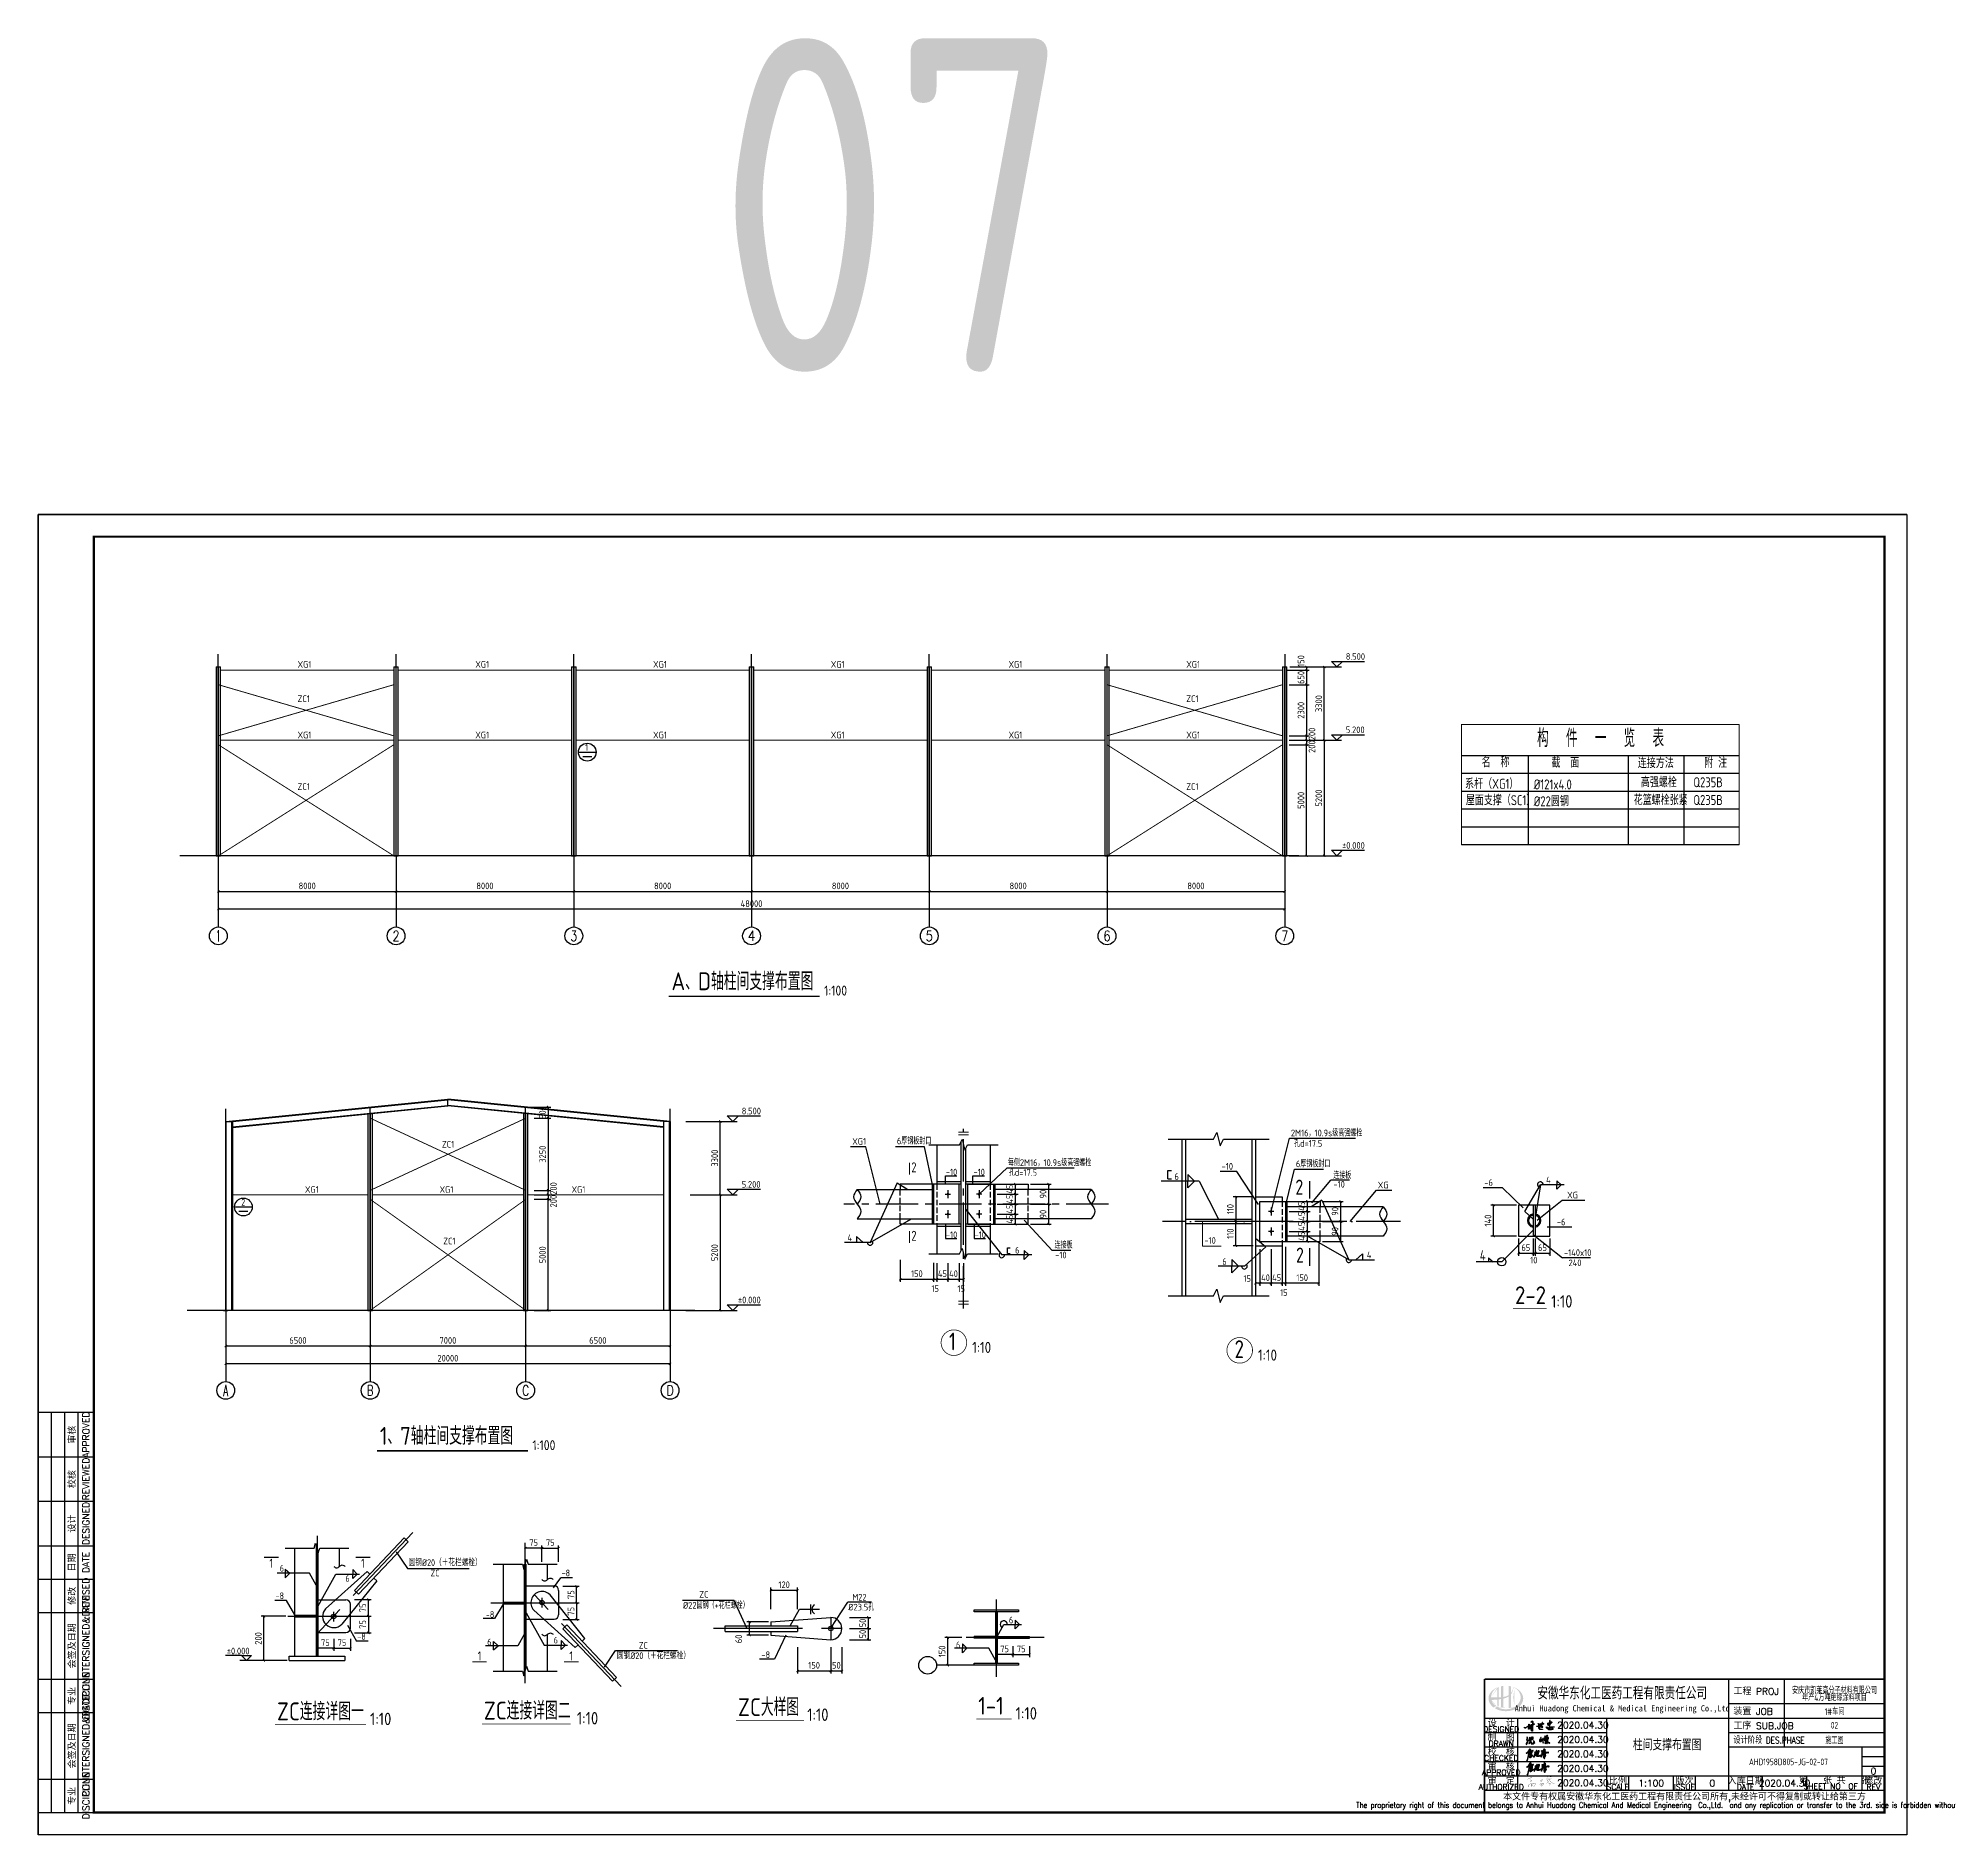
# Model space of a CAD drawing. Header units: millimetres. Extents: x 866561 to 876967, y 40200 to 44891.
# Drawn here: x 872240 to 873100, y 40206 to 41015 of the extents above; entities that cross this region are included whole.
import ezdxf
from ezdxf.enums import TextEntityAlignment as Align

# ---------------------------------------------------------------- set-up
doc = ezdxf.new("R2010")
doc.units = ezdxf.units.MM
doc.header["$LTSCALE"] = 1000
doc.header["$MEASUREMENT"] = 0
for name, pattern in [('2', [11.4, 9, -0.9, 0.6, -0.9]), ('center2', [28.575, 19.05, -3.175, 3.175, -3.175]), ('DASH', [0.35, 0.25, -0.1]), ('DASHED', [117.236842, 78.157895, -39.078947]), ('DOTE', [2.42, 2, -0.2, 0.02, -0.2])]:
    doc.linetypes.add(name, pattern=pattern)
doc.layers.add('1', color=4, linetype='Continuous', lineweight=70)
doc.layers.add('数字', color=3, linetype='Continuous', lineweight=9)
for name, color, linetype in [('1530', 253, 'Continuous'), ('1534', 7, 'Continuous'), ('AXIS', 3, 'Continuous'), ('AXIS_TEXT', 7, 'Continuous'), ('BEAM', 4, 'DASHED'), ('COLUMN', 9, 'Continuous'), ('D1', 112, 'Continuous'), ('DIM', 7, 'Continuous'), ('DOTE', 1, 'DOTE'), ('HATCH', 8, 'Continuous'), ('M_Prof', 2, 'Continuous'), ('NUM', 7, 'Continuous'), ('OTHER', 2, 'Continuous'), ('Prof', 2, 'Continuous'), ('PUB_DIM', 3, 'Continuous'), ('PUB_TEXT', 7, 'Continuous'), ('THIN', 7, 'Continuous'), ('尺寸标注', 7, 'Continuous'), ('支撑', 6, 'Continuous'), ('文字', 7, 'Continuous'), ('构件表__表格和文字', 7, 'Continuous'), ('柱', 2, 'Continuous'), ('柱集中标注', 2, 'Continuous'), ('标注', 7, 'Continuous'), ('梁集中标注', 2, 'Continuous'), ('焊缝标注', 3, 'Continuous'), ('索引符号标注', 253, 'Continuous'), ('轴线__点划线', 6, '2')]:
    doc.layers.add(name, color=color, linetype=linetype)
doc.styles.add('_TCH_AXIS', font='COMPLEX', dxfattribs={"bigfont": 'GBCBIG'})
doc.styles.add('COMPLEX', font='COMPLEX')
doc.styles.add('ECEC_TK', font='txt_l.shx', dxfattribs={"bigfont": 'hztxt_l.shx'})
doc.styles.add('ECEC_TQ', font='txt_l.shx', dxfattribs={"bigfont": 'hztxt_l.shx'})
doc.styles.add('ECEC_TQ_S', font='')
doc.styles.add('GBHZ', font='gbenor.shx', dxfattribs={"width": 0.9, "bigfont": 'gbcbig.shx'})
doc.styles.add('TS', font='tssdeng.shx', dxfattribs={"width": 0.8, "height": 2.5, "bigfont": 'tssdchn.shx'})
doc.styles.add('TSSD_REIN', font='tssdeng.shx', dxfattribs={"width": 0.7, "bigfont": 'tssdchn.shx'})
doc.styles.get('ECEC_TQ_S').set_extended_font_data('SimSun')
doc.dimstyles.new('Y10', dxfattribs={"dimscale": 0, "dimtxt": 3, "dimasz": 0.01, "dimexe": 1.2, "dimexo": 1, "dimgap": 1, "dimtad": 1, "dimdec": 0, "dimlfac": 10, "dimzin": 0, "dimdsep": 46, "dimtxsty": 'GBHZ', "dimblk1": 'DX', "dimblk2": 'DX', "dimsah": 1, "dimcen": 0.09, "dimdle": 1, "dimadec": 0, "dimazin": 0, "dimtfac": 1, "dimtdec": 0, "dimtix": 1, "dimtmove": 2, "dimatfit": 3, "dimldrblk": 'DX', "dimfxl": 0, "dimtolj": 1, "dimtzin": 0, "dimarcsym": 0})
doc.dimstyles.new('Y100', dxfattribs={"dimscale": 0, "dimtxt": 3, "dimasz": 0.01, "dimexe": 1.2, "dimexo": 2, "dimgap": 1, "dimtad": 1, "dimdec": 0, "dimlfac": 100, "dimzin": 0, "dimdsep": 46, "dimtxsty": 'GBHZ', "dimblk": 'DX', "dimcen": 0.09, "dimdle": 1, "dimclrd": 7, "dimclre": 7, "dimclrt": 7, "dimadec": 0, "dimazin": 0, "dimtfac": 1, "dimtdec": 0, "dimtix": 1, "dimtmove": 2, "dimatfit": 3, "dimldrblk": 'DX', "dimfxl": 0, "dimtolj": 1, "dimtzin": 0, "dimarcsym": 0})

msp = doc.modelspace()

# ---------------------------------------------------------------- texts
at = {"ltscale": 2, "style": 'GBHZ'}
for p in [(872593.829, 40583.93), (872462.545, 40379.436)]:
    msp.add_text('1:100', height=4.5, rotation=0.204441, dxfattribs=at).set_placement(p)
at = {"style": 'ECEC_TK'}
for s, p in [('APPROVED', (872261.591, 40386.443)), ('审核', (872255.091, 40386.443)), ('校核', (872255.091, 40366.443)), ('REVIEWED', (872261.591, 40366.443)), ('DESIGNED', (872261.591, 40346.443)), ('设计', (872255.091, 40346.443)), ('日期', (872255.091, 40328.943)), ('DATE', (872261.591, 40328.943)), ('REVISED', (872261.591, 40313.943)), ('修改', (872255.091, 40313.943)), ('COUNTERSIGNED&DATE', (872261.591, 40291.443)), ('会签及日期', (872255.091, 40291.443)), ('DISCIPLINE', (872261.591, 40268.943)), ('专业', (872255.091, 40268.943)), ('COUNTERSIGNED&DATE', (872261.591, 40246.443)), ('会签及日期', (872255.091, 40246.443)), ('DISCIPLINE', (872261.591, 40223.943)), ('专业', (872255.091, 40223.943))]:
    msp.add_text(s, height=3, rotation=90, dxfattribs=at).set_placement(p, align=Align.MIDDLE)
for s, height, style, width, p in [('安徽华东化工医药工程有限责任公司', 5, 'ECEC_TQ_S', 0.7, (872953.04, 40270.443)), ('Anhui Huadong Chemical & Medical Engineering Co.,Ltd', 2.8, 'ECEC_TQ_S', 0.85, (872953.04, 40262.943)), ('The proprietary right of this document belongs to Anhui Huadong Chemical And Medical Engineering  Co.,Ltd.  and any replication or transfer to the 3rd. side is forbidden without its permission. ', 2.5, 'ECEC_TQ', 0.72, (872981.091, 40219.443))]:
    msp.add_text(s, height=height, dxfattribs=dict(style=style, width=width)).set_placement(p, align=Align.MIDDLE)
at = {"style": 'ECEC_TQ'}
for s, p in [('工程 PROJ', (873003.091, 40269.443)), ('装置 JOB', (873003.091, 40260.443)), ('工序 SUB.JOB', (873003.091, 40253.943))]:
    msp.add_text(s, height=3, dxfattribs=at).set_placement(p)
for s, height, p in [('设  计', 3, (872898.591, 40256.943)), ('DESIGNED', 2.5, (872898.591, 40253.943)), ('DRAWN', 2.5, (872898.591, 40247.443)), ('制  图', 3, (872898.591, 40250.443)), ('CHECKED', 2.5, (872898.591, 40240.943)), ('校  核', 3, (872898.591, 40243.943)), ('APPROVED', 2.5, (872898.591, 40234.443)), ('审  核', 3, (872898.591, 40237.443)), ('审  定', 3, (872898.591, 40230.943)), ('比例', 3, (872951.091, 40230.943)), ('版次', 3, (872981.091, 40230.943)), ('入库日期', 3, (873008.591, 40230.943)), ('第   张 共   张', 3, (873048.591, 40231.193)), ('修改', 3, (873066.091, 40230.943)), ('AUTHORIZED', 2.5, (872898.591, 40227.943)), ('本文件专有权属安徽华东化工医药工程有限责任公司所有,未经许可不得复制或转让给第三方', 3, (872981.091, 40223.443)), ('SCALE', 2.5, (872951.091, 40227.943)), ('ISSUE', 2.5, (872981.091, 40227.943)), ('DATE', 2.5, (873008.591, 40227.943)), ('SHEET NO  OF  ', 2.5, (873048.591, 40228.193)), ('REV', 2.5, (873066.091, 40227.943))]:
    msp.add_text(s, height=height, dxfattribs=at).set_placement(p, align=Align.MIDDLE)
at = {"style": 'ECEC_TQ', "width": 0.8}
msp.add_text('设计阶段 DES.PHASE', height=3, dxfattribs=at).set_placement((873003.091, 40247.443))
at = {"style": 'ECEC_TQ'}
for tag, text, p in [('2020.04.30', ' ', (872935.335, 40255.771)), ('2020.04.30', ' ', (872935.335, 40249.271)), ('2020.04.30', ' ', (872935.335, 40242.771)), ('2020.04.30', ' ', (872935.335, 40236.271)), ('0', '0', (873066.091, 40235.109)), ('2020.04.30', ' ', (872935.335, 40229.771)), ('1:100', '1:100', (872966.091, 40229.693)), ('0', '0', (872993.591, 40229.693)), ('2020.04.30', ' ', (873026.091, 40229.693))]:
    msp.add_attdef(tag, text=text, height=3, dxfattribs=at).set_placement(p, align=Align.MIDDLE)
at = {"layer": '1534', "style": 'GBHZ', "width": 0.9}
for s, p in [('8.500', (872828.63, 40735.021)), ('5.200', (872828.63, 40702.021)), ('%%P0.000', (872826.95, 40650.021)), ('8.500', (872556.736, 40530.527)), ('5.200', (872556.736, 40497.527)), ('%%P0.000', (872555.056, 40445.527))]:
    msp.add_text(s, height=3, dxfattribs=at).set_placement(p)
at = {"layer": 'AXIS', "color": 0, "style": 'GBHZ', "width": 0.9}
for s, height, p in [('2M16，10.9s级高强螺栓', 3, (872803.932, 40520.662, 0.006)), ('XG1', 3, (872606.494, 40516.849, -0.001)), ('6厚钢板封口', 3, (872626.57, 40517.049, -0.001)), ('孔d=17.5', 3, (872805.339, 40515.946, 0.006)), ('2', 4.5, (872633.06, 40504.438, 0.006)), ('每侧2M16，10.9s级高强螺栓', 3, (872676.552, 40507.307, 0.007)), ('-10', 3, (872772.729, 40505.647, -0.002)), ('6厚钢板封口', 3, (872806.175, 40506.758, -0.002)), ('-10', 3, (872648.609, 40503.058, 0.007)), ('-10', 3, (872661.051, 40503.058, 0.007)), ('孔d=17.5', 3, (872676.947, 40502.88, 0.007)), ('6', 3, (872751.463, 40501.068, -0.002)), ('2', 6.75, (872805.928, 40494.393, 0.005)), ('连接板', 3, (872822.994, 40501.595, -0.001)), ('-10', 3, (872823.063, 40497.557, -0.001)), ('XG', 3, (872843.02, 40497.225, -0.002)), ('-6', 3, (872890.973, 40498.377, -0.091)), ('4', 3, (872918.775, 40499.506, -0.087)), ('XG', 3, (872928.262, 40492.706, -0.087)), ('-6', 3, (872923.633, 40480.605, 0.001)), ('4', 3, (872604.333, 40473.529, -0.004)), ('2', 4.5, (872633.06, 40473.653, 0.006)), ('-10', 3, (872648.609, 40474.843, 0.007)), ('-10', 3, (872661.528, 40474.843, 0.007)), ('连接板', 3, (872697.55, 40470.231)), ('-10', 3, (872764.99, 40472.31, -0.002)), ('6', 3, (872679.76, 40467.912, -0.001)), ('-10', 3, (872697.824, 40465.737)), ('6', 3, (872773.028, 40462.82, -0.002)), ('2', 6.75, (872806.224, 40463.849, -0.003)), ('4', 3, (872838.093, 40465.769, -0.005)), ('4', 4.5, (872888.964, 40464.851, -0.087)), ('-140x10', 3, (872926.843, 40466.845, -0.087)), ('240', 3, (872928.875, 40462.235, -0.087)), ('%%C22圆钢（+花栏螺栓）', 3, (872530.283, 40308.154, 37.658)), ('ZC', 3, (872537.633, 40313.12, 37.658)), ('%%C23.5孔', 3, (872604.661, 40307.335)), ('M22', 3, (872606.491, 40311.821, -0.088)), ('-8', 3, (872565.572, 40285.922))]:
    msp.add_text(s, height=height, dxfattribs=at).set_placement(p)
at = {"layer": 'AXIS', "style": 'TSSD_REIN', "width": 0.7}
for s, p in [('安庆市凯莱高分子材料有限公司', (873048.591, 40271.719)), ('年产4万吨绝缘涂料项目', (873048.591, 40268.488)), ('1#车间', (873048.591, 40262.193)), ('02', (873048.591, 40255.693)), ('施工图', (873048.591, 40249.193)), ('AHD1958D805-JG-02-07', (873027.868, 40239.236))]:
    msp.add_text(s, height=3, dxfattribs=at).set_placement(p, align=Align.MIDDLE)
at = {"layer": 'AXIS_TEXT', "style": 'GBHZ', "width": 0.9}
for s, p in [('1', (872650.02, 40424.351, -0.002)), ('2', (872778.586, 40420.9, -0.002))]:
    msp.add_text(s, height=8, dxfattribs=at).set_placement(p)
at = {"layer": 'D1', "style": 'GBHZ', "width": 0.9}
msp.add_text('%%P0.000', height=3, dxfattribs=at).set_placement((872324.982, 40287.595))
at = {"layer": 'NUM', "style": 'GBHZ'}
for s, p in [('A、D轴柱间支撑布置图', (872525.125, 40586.397)), ('1、7轴柱间支撑布置图', (872393.84, 40381.904))]:
    msp.add_text(s, height=8, dxfattribs=at).set_placement(p)
at = {"layer": 'PUB_DIM', "style": 'GBHZ'}
for p in [(872344.973, 40328.592), (872386.222, 40328.592), (872438.72, 40286.905), (872479.968, 40286.905)]:
    msp.add_text('1', height=4, dxfattribs=at).set_placement(p, align=Align.MIDDLE)
at = {"layer": 'PUB_TEXT', "style": 'GBHZ'}
for s, p in [('6', (872348.802, 40324.843)), ('圆钢%%C20（＋花栏螺栓）', (872406.809, 40327.366)), ('6', (872378.357, 40320.228)), ('ZC', (872416.691, 40322.659)), ('-8', (872475.685, 40322.722)), ('-8', (872346.918, 40312.438)), ('-8', (872441.565, 40304.031)), ('6', (872677.005, 40301.504)), ('-8', (872383.735, 40294.135)), ('6', (872442.188, 40291.614)), ('6', (872472.104, 40292.482)), ('ZC', (872510.438, 40290.171)), ('6', (872653.179, 40290.389)), ('圆钢%%C20（＋花栏螺栓）', (872500.555, 40285.484))]:
    msp.add_text(s, height=3, dxfattribs=at).set_placement(p)
at = {"layer": 'PUB_TEXT', "style": 'TS', "width": 0.8}
msp.add_text('柱间支撑布置图', height=5, dxfattribs=at).set_placement((872973.256, 40247.175), align=Align.MIDDLE)
at = {"layer": '文字', "color": 6, "style": 'GBHZ'}
for s, height, p in [('2-2', 8, (872904.788, 40445.167, 0.001)), ('1:10', 5.6, (872921.039, 40443.574, 0.001)), ('1:10', 5, (872660.434, 40423.192, -0.008)), ('1:10', 5, (872789.086, 40419.741, -0.008)), ('ZC连接详图一', 8, (872347.543, 40257.95)), ('ZC连接详图二', 8, (872440.645, 40258.282)), ('ZC大样图', 8, (872555.045, 40259.857)), ('1-1', 8, (872663.191, 40260.471)), ('1:10', 5.6, (872389.438, 40255.743)), ('1:10', 5.6, (872482.54, 40256.075)), ('1:10', 5.6, (872586.181, 40257.65)), ('1:10', 5.6, (872680.031, 40258.263))]:
    msp.add_text(s, height=height, dxfattribs=at).set_placement(p)
at = {"layer": '构件表__表格和文字', "style": 'GBHZ', "width": 0.9}
for s, height, p in [('构  件  一  览  表', 8, (872914.721, 40695.779)), ('名  称', 4.5, (872889.799, 40686.734)), ('截  面', 4.5, (872921.213, 40686.481)), ('连接方法', 4.5, (872960.058, 40686.317)), ('附 注', 4.5, (872989.957, 40686.439)), ('系杆（XG1）', 4.5, (872882.321, 40676.969)), ('%%C121x4.0', 4.5, (872913.217, 40676.709)), ('高强螺栓', 4.5, (872961.444, 40677.707)), ('Q235B', 4.5, (872985.062, 40677.694)), ('屋面支撑（SC1）', 4.5, (872882.669, 40669.617)), ('%%C22圆钢', 4.5, (872913.217, 40669.129)), ('花篮螺栓张紧', 4.5, (872958.201, 40669.727)), ('Q235B', 4.5, (872985.062, 40669.694))]:
    msp.add_text(s, height=height, dxfattribs=at).set_placement(p)
at = {"layer": '柱集中标注', "style": 'GBHZ', "width": 0.9}
for s, p in [('XG1', (872356.823, 40731.462)), ('XG1', (872436.823, 40731.462)), ('XG1', (872516.823, 40731.462)), ('XG1', (872596.823, 40731.462)), ('XG1', (872676.823, 40731.462)), ('XG1', (872756.823, 40731.462)), ('ZC1', (872356.803, 40716.007)), ('ZC1', (872756.803, 40716.007)), ('XG1', (872356.823, 40699.712)), ('XG1', (872436.823, 40699.712)), ('XG1', (872516.823, 40699.712)), ('XG1', (872596.823, 40699.712)), ('XG1', (872676.823, 40699.712)), ('XG1', (872756.823, 40699.712)), ('ZC1', (872356.803, 40676.494)), ('ZC1', (872756.803, 40676.494)), ('ZC1', (872421.79, 40515.58)), ('XG1', (872360.157, 40495.218)), ('XG1', (872420.752, 40495.218)), ('XG1', (872480.157, 40495.218)), ('ZC1', (872422.371, 40472))]:
    msp.add_text(s, height=3, dxfattribs=at).set_placement(p)
at = {"layer": '梁集中标注', "style": 'GBHZ', "width": 0.9}
msp.add_text('07', height=150, dxfattribs=at).set_placement((872545.699, 40864.645))
at = {"layer": '索引符号标注', "style": 'GBHZ'}
for s, p in [('1', (872486.27, 40694.09)), ('2', (872331.49, 40489.49))]:
    msp.add_text(s, height=3, dxfattribs=at).set_placement(p)

# ---------------------------------------------------------------- blocks, each defined once
blk = doc.blocks.new('DX')
at = {"color": 0, "linetype": 'ByBlock', "const_width": 40}
blk.add_lwpolyline([(-54, -51), (46, 49)], dxfattribs=at)
blk = doc.blocks.new('*D110')
at = {"layer": 'Defpoints', "color": 0, "linetype": 'ByBlock'}
for p in [(872678.78, 40293.33), (872686.28, 40293.33), (872686.28, 40287.57)]:
    blk.add_point(p, dxfattribs=at)
at = {"layer": 'dim', "color": 7, "linetype": 'ByBlock', "lineweight": -2}
for p, q in [((872678.78, 40291.33), (872678.78, 40286.37)), ((872678.79, 40287.57), (872686.27, 40287.57)), ((872686.28, 40291.33), (872686.28, 40286.37))]:
    blk.add_line(p, q, dxfattribs=at)
at = {"layer": 'dim', "color": 7, "linetype": 'ByBlock', "lineweight": -2, "xscale": 0.01, "yscale": 0.01, "zscale": 0.01, "rotation": 180}
blk.add_blockref('DX', (872678.78, 40287.57), dxfattribs=at)
at = {"layer": 'dim', "color": 7, "linetype": 'ByBlock', "lineweight": -2, "xscale": 0.01, "yscale": 0.01, "zscale": 0.01}
blk.add_blockref('DX', (872686.28, 40287.57), dxfattribs=at)
at = {"layer": 'dim', "color": 7, "linetype": 'ByBlock', "insert": (872682.53, 40290.07), "char_height": 3, "attachment_point": 5, "style": 'GBHZ'}
blk.add_mtext('\\A1;75', dxfattribs=at)
blk = doc.blocks.new('*D111')
at = {"layer": 'Defpoints', "color": 0, "linetype": 'ByBlock'}
for p in [(872671.28, 40293.33), (872678.78, 40293.33), (872671.28, 40287.57)]:
    blk.add_point(p, dxfattribs=at)
at = {"layer": 'dim', "color": 7, "linetype": 'ByBlock', "lineweight": -2}
for p, q in [((872671.28, 40291.33), (872671.28, 40286.37)), ((872678.77, 40287.57), (872671.29, 40287.57)), ((872678.78, 40291.33), (872678.78, 40286.37))]:
    blk.add_line(p, q, dxfattribs=at)
at = {"layer": 'dim', "color": 7, "linetype": 'ByBlock', "lineweight": -2, "xscale": 0.01, "yscale": 0.01, "zscale": 0.01, "rotation": 180}
blk.add_blockref('DX', (872671.28, 40287.57), dxfattribs=at)
at = {"layer": 'dim', "color": 7, "linetype": 'ByBlock', "lineweight": -2, "xscale": 0.01, "yscale": 0.01, "zscale": 0.01}
blk.add_blockref('DX', (872678.78, 40287.57), dxfattribs=at)
at = {"layer": 'dim', "color": 7, "linetype": 'ByBlock', "insert": (872675.03, 40290.07), "char_height": 3, "attachment_point": 5, "style": 'GBHZ'}
blk.add_mtext('\\A1;75', dxfattribs=at)
blk = doc.blocks.new('_ARROW')
blk.add_solid([(0, 0), (-1, 0.1), (-1, -0.1)])
blk = doc.blocks.new('*D112')
at = {"layer": 'Defpoints', "color": 0, "linetype": 'ByBlock'}
for p in [(872657.79, 40295.2), (872649.4, 40282.68), (872661.28, 40282.68)]:
    blk.add_point(p, dxfattribs=at)
at = {"layer": 'dim', "color": 7, "linetype": 'ByBlock', "lineweight": -2}
for p, q in [((872655.79, 40295.2), (872648.2, 40295.2)), ((872649.4, 40295.19), (872649.4, 40282.69)), ((872659.28, 40282.68), (872648.2, 40282.68))]:
    blk.add_line(p, q, dxfattribs=at)
at = {"layer": 'dim', "color": 7, "linetype": 'ByBlock', "lineweight": -2, "xscale": 0.01, "yscale": 0.01, "zscale": 0.01}
for p, rotation in [((872649.4, 40295.2), 90), ((872649.4, 40282.68), 270)]:
    blk.add_blockref('DX', p, dxfattribs=dict(at, rotation=rotation))
at = {"layer": 'dim', "color": 7, "linetype": 'ByBlock', "insert": (872646.9, 40288.94), "char_height": 3, "attachment_point": 5, "rotation": 90, "style": 'GBHZ'}
blk.add_mtext('\\A1;150', dxfattribs=at)
blk = doc.blocks.new('*D113')
at = {"layer": 'Defpoints', "color": 0}
for p in [(872581.82, 40316.41), (872569.82, 40306.97), (872581.82, 40306.97)]:
    blk.add_point(p, dxfattribs=at)
at = {"layer": 'dim', "color": 0, "lineweight": -2}
for p, q in [((872569.82, 40307.97), (872569.82, 40317.61)), ((872581.82, 40307.97), (872581.82, 40317.61)), ((872569.83, 40316.41), (872581.81, 40316.41))]:
    blk.add_line(p, q, dxfattribs=at)
at = {"layer": 'dim', "color": 0, "lineweight": -2, "xscale": 0.01, "yscale": 0.01, "zscale": 0.01, "rotation": 180}
blk.add_blockref('DX', (872569.82, 40316.41), dxfattribs=at)
at = {"layer": 'dim', "color": 0, "lineweight": -2, "xscale": 0.01, "yscale": 0.01, "zscale": 0.01}
blk.add_blockref('DX', (872581.82, 40316.41), dxfattribs=at)
at = {"layer": 'dim', "color": 0, "insert": (872575.82, 40318.91), "char_height": 3, "attachment_point": 5, "style": 'GBHZ'}
blk.add_mtext('\\A1;120', dxfattribs=at)
blk = doc.blocks.new('*D114')
at = {"layer": 'Defpoints', "color": 0}
for p in [(872604.22, 40304.2), (872604.22, 40299.2), (872613.67, 40299.2)]:
    blk.add_point(p, dxfattribs=at)
at = {"layer": 'dim', "color": 0, "lineweight": -2}
for p, q in [((872605.22, 40304.2), (872614.87, 40304.2)), ((872613.67, 40304.19), (872613.67, 40299.21)), ((872605.22, 40299.2), (872614.87, 40299.2))]:
    blk.add_line(p, q, dxfattribs=at)
at = {"layer": 'dim', "color": 0, "lineweight": -2, "xscale": 0.01, "yscale": 0.01, "zscale": 0.01}
for p, rotation in [((872613.67, 40304.2), 90), ((872613.67, 40299.2), 270)]:
    blk.add_blockref('DX', p, dxfattribs=dict(at, rotation=rotation))
at = {"layer": 'dim', "color": 0, "insert": (872611.17, 40301.7), "char_height": 3, "attachment_point": 5, "rotation": 90, "style": 'GBHZ'}
blk.add_mtext('\\A1;50', dxfattribs=at)
blk = doc.blocks.new('*D115')
at = {"layer": 'Defpoints', "color": 0}
for p in [(872604.22, 40299.2), (872604.22, 40294.2), (872613.67, 40294.2)]:
    blk.add_point(p, dxfattribs=at)
at = {"layer": 'dim', "color": 0, "lineweight": -2}
for p, q in [((872605.22, 40299.2), (872614.87, 40299.2)), ((872605.22, 40294.2), (872614.87, 40294.2)), ((872613.67, 40299.19), (872613.67, 40294.21))]:
    blk.add_line(p, q, dxfattribs=at)
at = {"layer": 'dim', "color": 0, "lineweight": -2, "xscale": 0.01, "yscale": 0.01, "zscale": 0.01}
for p, rotation in [((872613.67, 40294.2), 270), ((872613.67, 40299.2), 90)]:
    blk.add_blockref('DX', p, dxfattribs=dict(at, rotation=rotation))
at = {"layer": 'dim', "color": 0, "insert": (872611.17, 40296.7), "char_height": 3, "attachment_point": 5, "rotation": 90, "style": 'GBHZ'}
blk.add_mtext('\\A1;50', dxfattribs=at)
blk = doc.blocks.new('*D116')
at = {"layer": 'Defpoints', "color": 0}
for p in [(872581.82, 40291.8), (872596.82, 40291.8), (872596.82, 40280.16)]:
    blk.add_point(p, dxfattribs=at)
at = {"layer": 'dim', "color": 0, "lineweight": -2}
for p, q in [((872581.82, 40290.8), (872581.82, 40278.96)), ((872596.82, 40290.8), (872596.82, 40278.96)), ((872581.83, 40280.16), (872596.81, 40280.16))]:
    blk.add_line(p, q, dxfattribs=at)
at = {"layer": 'dim', "color": 0, "lineweight": -2, "xscale": 0.01, "yscale": 0.01, "zscale": 0.01, "rotation": 180}
blk.add_blockref('DX', (872581.82, 40280.16), dxfattribs=at)
at = {"layer": 'dim', "color": 0, "lineweight": -2, "xscale": 0.01, "yscale": 0.01, "zscale": 0.01}
blk.add_blockref('DX', (872596.82, 40280.16), dxfattribs=at)
at = {"layer": 'dim', "color": 0, "insert": (872589.32, 40282.66), "char_height": 3, "attachment_point": 5, "style": 'GBHZ'}
blk.add_mtext('\\A1;150', dxfattribs=at)
blk = doc.blocks.new('*D117')
at = {"layer": 'Defpoints', "color": 0}
for p in [(872596.82, 40291.8), (872601.82, 40291.8), (872601.82, 40280.16)]:
    blk.add_point(p, dxfattribs=at)
at = {"layer": 'dim', "color": 0, "lineweight": -2}
for p, q in [((872596.82, 40290.8), (872596.82, 40278.96)), ((872601.82, 40290.8), (872601.82, 40278.96)), ((872596.83, 40280.16), (872601.81, 40280.16))]:
    blk.add_line(p, q, dxfattribs=at)
at = {"layer": 'dim', "color": 0, "lineweight": -2, "xscale": 0.01, "yscale": 0.01, "zscale": 0.01, "rotation": 180}
blk.add_blockref('DX', (872596.82, 40280.16), dxfattribs=at)
at = {"layer": 'dim', "color": 0, "lineweight": -2, "xscale": 0.01, "yscale": 0.01, "zscale": 0.01}
blk.add_blockref('DX', (872601.82, 40280.16), dxfattribs=at)
at = {"layer": 'dim', "color": 0, "insert": (872599.32, 40282.66), "char_height": 3, "attachment_point": 5, "style": 'GBHZ'}
blk.add_mtext('\\A1;50', dxfattribs=at)
blk = doc.blocks.new('*D118')
at = {"layer": 'Defpoints', "color": 0}
for p in [(872560.24, 40302.2), (872569.82, 40302.2), (872569.82, 40296.2)]:
    blk.add_point(p, dxfattribs=at)
at = {"layer": 'dim', "color": 0, "lineweight": -2}
for p, q in [((872568.82, 40302.2), (872559.04, 40302.2)), ((872560.24, 40296.21), (872560.24, 40302.19)), ((872568.82, 40296.2), (872559.04, 40296.2))]:
    blk.add_line(p, q, dxfattribs=at)
at = {"layer": 'dim', "color": 0, "lineweight": -2, "xscale": 0.01, "yscale": 0.01, "zscale": 0.01}
for p, rotation in [((872560.24, 40302.2), 90), ((872560.24, 40296.2), 270)]:
    blk.add_blockref('DX', p, dxfattribs=dict(at, rotation=rotation))
at = {"layer": 'dim', "color": 0, "insert": (872555.37, 40294.54), "char_height": 3, "attachment_point": 5, "rotation": 90, "style": 'GBHZ'}
blk.add_mtext('\\A1;60', dxfattribs=at)
blk = doc.blocks.new('*D119')
at = {"layer": 'Defpoints', "color": 0, "linetype": 'ByBlock'}
for p in [(872474.17, 40318.22), (872482.43, 40318.22), (872474.17, 40310.72)]:
    blk.add_point(p, dxfattribs=at)
at = {"layer": 'dim', "color": 7, "linetype": 'ByBlock', "lineweight": -2}
for p, q in [((872476.17, 40318.22), (872483.63, 40318.22)), ((872482.43, 40310.73), (872482.43, 40318.21)), ((872476.17, 40310.72), (872483.63, 40310.72))]:
    blk.add_line(p, q, dxfattribs=at)
at = {"layer": 'dim', "color": 7, "linetype": 'ByBlock', "lineweight": -2, "xscale": 0.01, "yscale": 0.01, "zscale": 0.01}
for p, rotation in [((872482.43, 40318.22), 90), ((872482.43, 40310.72), 270)]:
    blk.add_blockref('DX', p, dxfattribs=dict(at, rotation=rotation))
at = {"layer": 'dim', "color": 7, "linetype": 'ByBlock', "insert": (872479.93, 40314.47), "char_height": 3, "attachment_point": 5, "rotation": 90, "style": 'GBHZ'}
blk.add_mtext('\\A1;75', dxfattribs=at)
blk = doc.blocks.new('*D120')
at = {"layer": 'Defpoints', "color": 0, "linetype": 'ByBlock'}
for p in [(872474.17, 40310.72), (872474.17, 40303.22), (872482.43, 40303.22)]:
    blk.add_point(p, dxfattribs=at)
at = {"layer": 'dim', "color": 7, "linetype": 'ByBlock', "lineweight": -2}
for p, q in [((872476.17, 40310.72), (872483.63, 40310.72)), ((872482.43, 40310.71), (872482.43, 40303.23)), ((872476.17, 40303.22), (872483.63, 40303.22))]:
    blk.add_line(p, q, dxfattribs=at)
at = {"layer": 'dim', "color": 7, "linetype": 'ByBlock', "lineweight": -2, "xscale": 0.01, "yscale": 0.01, "zscale": 0.01}
for p, rotation in [((872482.43, 40310.72), 90), ((872482.43, 40303.22), 270)]:
    blk.add_blockref('DX', p, dxfattribs=dict(at, rotation=rotation))
at = {"layer": 'dim', "color": 7, "linetype": 'ByBlock', "insert": (872479.93, 40306.97), "char_height": 3, "attachment_point": 5, "rotation": 90, "style": 'GBHZ'}
blk.add_mtext('\\A1;75', dxfattribs=at)
blk = doc.blocks.new('*D121')
at = {"layer": 'Defpoints', "color": 0, "linetype": 'ByBlock'}
for p in [(872459.33, 40335.41), (872459.33, 40327.15), (872466.83, 40327.15)]:
    blk.add_point(p, dxfattribs=at)
at = {"layer": 'dim', "color": 7, "linetype": 'ByBlock', "lineweight": -2}
for p, q in [((872459.33, 40329.15), (872459.33, 40336.61)), ((872466.82, 40335.41), (872459.34, 40335.41)), ((872466.83, 40329.15), (872466.83, 40336.61))]:
    blk.add_line(p, q, dxfattribs=at)
at = {"layer": 'dim', "color": 7, "linetype": 'ByBlock', "lineweight": -2, "xscale": 0.01, "yscale": 0.01, "zscale": 0.01, "rotation": 180}
blk.add_blockref('DX', (872459.33, 40335.41), dxfattribs=at)
at = {"layer": 'dim', "color": 7, "linetype": 'ByBlock', "lineweight": -2, "xscale": 0.01, "yscale": 0.01, "zscale": 0.01}
blk.add_blockref('DX', (872466.83, 40335.41), dxfattribs=at)
at = {"layer": 'dim', "color": 7, "linetype": 'ByBlock', "insert": (872463.08, 40337.91), "char_height": 3, "attachment_point": 5, "style": 'GBHZ'}
blk.add_mtext('\\A1;75', dxfattribs=at)
blk = doc.blocks.new('*D122')
at = {"layer": 'Defpoints', "color": 0, "linetype": 'ByBlock'}
for p in [(872474.33, 40335.41), (872466.83, 40327.15), (872474.33, 40327.15)]:
    blk.add_point(p, dxfattribs=at)
at = {"layer": 'dim', "color": 7, "linetype": 'ByBlock', "lineweight": -2}
for p, q in [((872466.83, 40329.15), (872466.83, 40336.61)), ((872466.84, 40335.41), (872474.32, 40335.41)), ((872474.33, 40329.15), (872474.33, 40336.61))]:
    blk.add_line(p, q, dxfattribs=at)
at = {"layer": 'dim', "color": 7, "linetype": 'ByBlock', "lineweight": -2, "xscale": 0.01, "yscale": 0.01, "zscale": 0.01, "rotation": 180}
blk.add_blockref('DX', (872466.83, 40335.41), dxfattribs=at)
at = {"layer": 'dim', "color": 7, "linetype": 'ByBlock', "lineweight": -2, "xscale": 0.01, "yscale": 0.01, "zscale": 0.01}
blk.add_blockref('DX', (872474.33, 40335.41), dxfattribs=at)
at = {"layer": 'dim', "color": 7, "linetype": 'ByBlock', "insert": (872470.58, 40337.91), "char_height": 3, "attachment_point": 5, "style": 'GBHZ'}
blk.add_mtext('\\A1;75', dxfattribs=at)
blk = doc.blocks.new('*D123')
at = {"layer": 'Defpoints', "color": 0, "linetype": 'ByBlock'}
for p in [(872380.43, 40312.27), (872388.69, 40312.27), (872380.43, 40304.77)]:
    blk.add_point(p, dxfattribs=at)
at = {"layer": 'dim', "color": 7, "linetype": 'ByBlock', "lineweight": -2}
for p, q in [((872382.43, 40312.27), (872389.89, 40312.27)), ((872388.69, 40304.78), (872388.69, 40312.26)), ((872382.43, 40304.77), (872389.89, 40304.77))]:
    blk.add_line(p, q, dxfattribs=at)
at = {"layer": 'dim', "color": 7, "linetype": 'ByBlock', "lineweight": -2, "xscale": 0.01, "yscale": 0.01, "zscale": 0.01}
for p, rotation in [((872388.69, 40312.27), 90), ((872388.69, 40304.77), 270)]:
    blk.add_blockref('DX', p, dxfattribs=dict(at, rotation=rotation))
at = {"layer": 'dim', "color": 7, "linetype": 'ByBlock', "insert": (872386.19, 40308.52), "char_height": 3, "attachment_point": 5, "rotation": 90, "style": 'GBHZ'}
blk.add_mtext('\\A1;75', dxfattribs=at)
blk = doc.blocks.new('*D124')
at = {"layer": 'Defpoints', "color": 0, "linetype": 'ByBlock'}
for p in [(872365.58, 40296.53), (872373.08, 40296.53), (872365.58, 40290.42)]:
    blk.add_point(p, dxfattribs=at)
at = {"layer": 'dim', "color": 7, "linetype": 'ByBlock', "lineweight": -2}
for p, q in [((872365.58, 40294.53), (872365.58, 40289.22)), ((872373.08, 40294.53), (872373.08, 40289.22)), ((872373.07, 40290.42), (872365.59, 40290.42))]:
    blk.add_line(p, q, dxfattribs=at)
at = {"layer": 'dim', "color": 7, "linetype": 'ByBlock', "lineweight": -2, "xscale": 0.01, "yscale": 0.01, "zscale": 0.01, "rotation": 180}
blk.add_blockref('DX', (872365.58, 40290.42), dxfattribs=at)
at = {"layer": 'dim', "color": 7, "linetype": 'ByBlock', "lineweight": -2, "xscale": 0.01, "yscale": 0.01, "zscale": 0.01}
blk.add_blockref('DX', (872373.08, 40290.42), dxfattribs=at)
at = {"layer": 'dim', "color": 7, "linetype": 'ByBlock', "insert": (872369.33, 40292.92), "char_height": 3, "attachment_point": 5, "style": 'GBHZ'}
blk.add_mtext('\\A1;75', dxfattribs=at)
blk = doc.blocks.new('*D125')
at = {"layer": 'Defpoints', "color": 0, "linetype": 'ByBlock'}
for p in [(872373.08, 40296.53), (872380.58, 40296.53), (872380.58, 40290.42)]:
    blk.add_point(p, dxfattribs=at)
at = {"layer": 'dim', "color": 7, "linetype": 'ByBlock', "lineweight": -2}
for p, q in [((872373.08, 40294.53), (872373.08, 40289.22)), ((872380.58, 40294.53), (872380.58, 40289.22)), ((872373.09, 40290.42), (872380.57, 40290.42))]:
    blk.add_line(p, q, dxfattribs=at)
at = {"layer": 'dim', "color": 7, "linetype": 'ByBlock', "lineweight": -2, "xscale": 0.01, "yscale": 0.01, "zscale": 0.01, "rotation": 180}
blk.add_blockref('DX', (872373.08, 40290.42), dxfattribs=at)
at = {"layer": 'dim', "color": 7, "linetype": 'ByBlock', "lineweight": -2, "xscale": 0.01, "yscale": 0.01, "zscale": 0.01}
blk.add_blockref('DX', (872380.58, 40290.42), dxfattribs=at)
at = {"layer": 'dim', "color": 7, "linetype": 'ByBlock', "insert": (872376.83, 40292.92), "char_height": 3, "attachment_point": 5, "style": 'GBHZ'}
blk.add_mtext('\\A1;75', dxfattribs=at)
blk = doc.blocks.new('*D126')
at = {"layer": 'Defpoints', "color": 0}
for p in [(872341.67, 40304.77), (872352.5, 40304.77), (872353.08, 40284.77)]:
    blk.add_point(p, dxfattribs=at)
at = {"layer": 'dim', "color": 0, "lineweight": -2}
for p, q in [((872351.5, 40304.77), (872340.47, 40304.77)), ((872341.67, 40284.78), (872341.67, 40304.76)), ((872352.08, 40284.77), (872340.47, 40284.77))]:
    blk.add_line(p, q, dxfattribs=at)
at = {"layer": 'dim', "color": 0, "lineweight": -2, "xscale": 0.01, "yscale": 0.01, "zscale": 0.01}
for p, rotation in [((872341.67, 40304.77), 90), ((872341.67, 40284.77), 270)]:
    blk.add_blockref('DX', p, dxfattribs=dict(at, rotation=rotation))
at = {"layer": 'dim', "color": 0, "insert": (872339.17, 40294.77), "char_height": 3, "attachment_point": 5, "rotation": 90, "style": 'GBHZ'}
blk.add_mtext('\\A1;200', dxfattribs=at)
blk = doc.blocks.new('*D127')
at = {"layer": 'Defpoints', "color": 0}
for p in [(872802.15, 40731.82), (872800.15, 40730.32), (872810.96, 40730.32)]:
    blk.add_point(p, dxfattribs=at)
at = {"layer": 'dim', "color": 7, "lineweight": -2}
for p, q in [((872804.15, 40731.82), (872812.16, 40731.82)), ((872810.96, 40731.83), (872810.96, 40731.84)), ((872810.96, 40731.82), (872810.96, 40730.32)), ((872802.15, 40730.32), (872812.16, 40730.32)), ((872810.96, 40730.31), (872810.96, 40730.3))]:
    blk.add_line(p, q, dxfattribs=at)
at = {"layer": 'dim', "color": 7, "lineweight": -2, "xscale": 0.01, "yscale": 0.01, "zscale": 0.01}
for p, rotation in [((872810.96, 40731.82), 270), ((872810.96, 40730.32), 90)]:
    blk.add_blockref('DX', p, dxfattribs=dict(at, rotation=rotation))
at = {"layer": 'dim', "color": 7, "insert": (872808.46, 40734.5), "char_height": 3, "attachment_point": 5, "rotation": 90, "style": 'GBHZ'}
blk.add_mtext('\\A1;150', dxfattribs=at)
blk = doc.blocks.new('*D128')
at = {"layer": 'Defpoints', "color": 0}
for p in [(872803.42, 40698.82), (872801.42, 40646.82), (872818.96, 40646.82)]:
    blk.add_point(p, dxfattribs=at)
at = {"layer": 'dim', "color": 7, "lineweight": -2}
for p, q in [((872805.42, 40698.82), (872820.16, 40698.82)), ((872818.96, 40698.81), (872818.96, 40646.83)), ((872803.42, 40646.82), (872820.16, 40646.82))]:
    blk.add_line(p, q, dxfattribs=at)
at = {"layer": 'dim', "color": 7, "lineweight": -2, "xscale": 0.01, "yscale": 0.01, "zscale": 0.01}
for p, rotation in [((872818.96, 40698.82), 90), ((872818.96, 40646.82), 270)]:
    blk.add_blockref('DX', p, dxfattribs=dict(at, rotation=rotation))
at = {"layer": 'dim', "color": 7, "insert": (872816.46, 40672.82), "char_height": 3, "attachment_point": 5, "rotation": 90, "style": 'GBHZ'}
blk.add_mtext('\\A1;5200', dxfattribs=at)
blk = doc.blocks.new('*D129')
at = {"layer": 'Defpoints', "color": 0}
for p in [(872801.15, 40723.82), (872802.15, 40730.32), (872810.96, 40723.82)]:
    blk.add_point(p, dxfattribs=at)
at = {"layer": 'dim', "color": 7, "lineweight": -2}
for p, q in [((872803.15, 40723.82), (872812.16, 40723.82)), ((872804.15, 40730.32), (872812.16, 40730.32)), ((872810.96, 40730.31), (872810.96, 40723.83))]:
    blk.add_line(p, q, dxfattribs=at)
at = {"layer": 'dim', "color": 7, "lineweight": -2, "xscale": 0.01, "yscale": 0.01, "zscale": 0.01}
for p, rotation in [((872810.96, 40730.32), 90), ((872810.96, 40723.82), 270)]:
    blk.add_blockref('DX', p, dxfattribs=dict(at, rotation=rotation))
at = {"layer": 'dim', "color": 7, "insert": (872808.46, 40727.07), "char_height": 3, "attachment_point": 5, "rotation": 90, "style": 'GBHZ'}
blk.add_mtext('\\A1;650', dxfattribs=at)
blk = doc.blocks.new('*D130')
at = {"layer": 'Defpoints', "color": 0}
for p in [(872801.15, 40723.82), (872801.15, 40700.82), (872810.96, 40700.82)]:
    blk.add_point(p, dxfattribs=at)
at = {"layer": 'dim', "color": 7, "lineweight": -2}
for p, q in [((872803.15, 40723.82), (872812.16, 40723.82)), ((872810.96, 40723.81), (872810.96, 40700.83)), ((872803.15, 40700.82), (872812.16, 40700.82))]:
    blk.add_line(p, q, dxfattribs=at)
at = {"layer": 'dim', "color": 7, "lineweight": -2, "xscale": 0.01, "yscale": 0.01, "zscale": 0.01}
for p, rotation in [((872810.96, 40723.82), 90), ((872810.96, 40700.82), 270)]:
    blk.add_blockref('DX', p, dxfattribs=dict(at, rotation=rotation))
at = {"layer": 'dim', "color": 7, "insert": (872808.46, 40712.32), "char_height": 3, "attachment_point": 5, "rotation": 90, "style": 'GBHZ'}
blk.add_mtext('\\A1;2300', dxfattribs=at)
blk = doc.blocks.new('*D131')
at = {"layer": 'Defpoints', "color": 0}
for p in [(872801.42, 40731.82), (872818.96, 40731.82), (872803.42, 40698.82)]:
    blk.add_point(p, dxfattribs=at)
at = {"layer": 'dim', "color": 7, "lineweight": -2}
for p, q in [((872803.42, 40731.82), (872820.16, 40731.82)), ((872818.96, 40698.83), (872818.96, 40731.81)), ((872805.42, 40698.82), (872820.16, 40698.82))]:
    blk.add_line(p, q, dxfattribs=at)
at = {"layer": 'dim', "color": 7, "lineweight": -2, "xscale": 0.01, "yscale": 0.01, "zscale": 0.01}
for p, rotation in [((872818.96, 40731.82), 90), ((872818.96, 40698.82), 270)]:
    blk.add_blockref('DX', p, dxfattribs=dict(at, rotation=rotation))
at = {"layer": 'dim', "color": 7, "insert": (872816.46, 40715.32), "char_height": 3, "attachment_point": 5, "rotation": 90, "style": 'GBHZ'}
blk.add_mtext('\\A1;3300', dxfattribs=at)
blk = doc.blocks.new('*D132')
at = {"layer": 'Defpoints', "color": 0}
for p in [(872801.15, 40700.82), (872801.15, 40698.82), (872810.96, 40700.82)]:
    blk.add_point(p, dxfattribs=at)
at = {"layer": 'dim', "color": 7, "lineweight": -2}
for p, q in [((872803.15, 40700.82), (872812.16, 40700.82)), ((872803.15, 40698.82), (872812.16, 40698.82)), ((872810.96, 40700.83), (872810.96, 40700.84)), ((872810.96, 40698.82), (872810.96, 40700.82)), ((872810.96, 40698.81), (872810.96, 40698.8))]:
    blk.add_line(p, q, dxfattribs=at)
at = {"layer": 'dim', "color": 7, "lineweight": -2, "xscale": 0.01, "yscale": 0.01, "zscale": 0.01}
for p, rotation in [((872810.96, 40700.82), 270), ((872810.96, 40698.82), 90)]:
    blk.add_blockref('DX', p, dxfattribs=dict(at, rotation=rotation))
at = {"layer": 'dim', "color": 7, "insert": (872813.41, 40701.67), "char_height": 3, "attachment_point": 5, "rotation": 90, "style": 'GBHZ'}
blk.add_mtext('\\A1;200', dxfattribs=at)
blk = doc.blocks.new('*D133')
at = {"layer": 'Defpoints', "color": 0}
for p in [(872801.15, 40696.82), (872810.96, 40696.82), (872801.15, 40646.82)]:
    blk.add_point(p, dxfattribs=at)
at = {"layer": 'dim', "color": 7, "lineweight": -2}
for p, q in [((872803.15, 40696.82), (872812.16, 40696.82)), ((872810.96, 40646.83), (872810.96, 40696.81)), ((872803.15, 40646.82), (872812.16, 40646.82))]:
    blk.add_line(p, q, dxfattribs=at)
at = {"layer": 'dim', "color": 7, "lineweight": -2, "xscale": 0.01, "yscale": 0.01, "zscale": 0.01}
for p, rotation in [((872810.96, 40696.82), 90), ((872810.96, 40646.82), 270)]:
    blk.add_blockref('DX', p, dxfattribs=dict(at, rotation=rotation))
at = {"layer": 'dim', "color": 7, "insert": (872808.46, 40671.82), "char_height": 3, "attachment_point": 5, "rotation": 90, "style": 'GBHZ'}
blk.add_mtext('\\A1;5000', dxfattribs=at)
blk = doc.blocks.new('*D134')
at = {"layer": 'Defpoints', "color": 0}
for p in [(872801.15, 40698.82), (872801.15, 40696.82), (872810.96, 40696.82)]:
    blk.add_point(p, dxfattribs=at)
at = {"layer": 'dim', "color": 7, "lineweight": -2}
for p, q in [((872803.15, 40698.82), (872812.16, 40698.82)), ((872803.15, 40696.82), (872812.16, 40696.82)), ((872810.96, 40698.83), (872810.96, 40698.84)), ((872810.96, 40698.82), (872810.96, 40696.82)), ((872810.96, 40696.81), (872810.96, 40696.8))]:
    blk.add_line(p, q, dxfattribs=at)
at = {"layer": 'dim', "color": 7, "lineweight": -2, "xscale": 0.01, "yscale": 0.01, "zscale": 0.01}
for p, rotation in [((872810.96, 40698.82), 270), ((872810.96, 40696.82), 90)]:
    blk.add_blockref('DX', p, dxfattribs=dict(at, rotation=rotation))
at = {"layer": 'dim', "color": 7, "insert": (872813.41, 40695.97), "char_height": 3, "attachment_point": 5, "rotation": 90, "style": 'GBHZ'}
blk.add_mtext('\\A1;200', dxfattribs=at)
blk = doc.blocks.new('BOLIT_GAOQIANG')
at = {"layer": 'THIN', "color": 252}
for p, q in [((-1.2, 0), (1.2, 0)), ((0, 1.8), (0, -1.8))]:
    blk.add_line(p, q, dxfattribs=at)
at = {"layer": 'THIN'}
blk.add_solid([(0, 1.2), (0.6, 0), (-0.6, 0), (0, -1.2)], dxfattribs=at)
blk = doc.blocks.new('*D173')
at = {"layer": 'Defpoints', "color": 0, "linetype": 'ByBlock'}
for p in [(872685.65, 40499.14, 0.01), (872685.65, 40490.14, 0.01), (872694.87, 40490.14)]:
    blk.add_point(p, dxfattribs=at)
at = {"layer": 'dim', "color": 0, "linetype": 'ByBlock', "lineweight": -2}
for p, q in [((872686.65, 40499.14), (872696.07, 40499.14)), ((872694.87, 40499.13), (872694.87, 40490.15)), ((872686.65, 40490.14), (872696.07, 40490.14))]:
    blk.add_line(p, q, dxfattribs=at)
at = {"layer": 'dim', "color": 0, "linetype": 'ByBlock', "lineweight": -2, "xscale": 0.01, "yscale": 0.01, "zscale": 0.01}
for p, rotation in [((872694.87, 40499.14), 90), ((872694.87, 40490.14), 270)]:
    blk.add_blockref('DX', p, dxfattribs=dict(at, rotation=rotation))
at = {"layer": 'dim', "color": 0, "linetype": 'ByBlock', "insert": (872692.37, 40494.64), "char_height": 3, "attachment_point": 5, "rotation": 90, "style": 'GBHZ'}
blk.add_mtext('\\A1;90', dxfattribs=at)
blk = doc.blocks.new('*D174')
at = {"layer": 'Defpoints', "color": 0, "linetype": 'ByBlock'}
for p in [(872685.65, 40490.14), (872685.65, 40481.14, 0.02), (872694.87, 40481.14)]:
    blk.add_point(p, dxfattribs=at)
at = {"layer": 'dim', "color": 0, "linetype": 'ByBlock', "lineweight": -2}
for p, q in [((872686.65, 40490.14), (872696.07, 40490.14)), ((872694.87, 40490.13), (872694.87, 40481.15)), ((872686.65, 40481.14), (872696.07, 40481.14))]:
    blk.add_line(p, q, dxfattribs=at)
at = {"layer": 'dim', "color": 0, "linetype": 'ByBlock', "lineweight": -2, "xscale": 0.01, "yscale": 0.01, "zscale": 0.01}
for p, rotation in [((872694.87, 40490.14), 90), ((872694.87, 40481.14), 270)]:
    blk.add_blockref('DX', p, dxfattribs=dict(at, rotation=rotation))
at = {"layer": 'dim', "color": 0, "linetype": 'ByBlock', "insert": (872692.37, 40485.64), "char_height": 3, "attachment_point": 5, "rotation": 90, "style": 'GBHZ'}
blk.add_mtext('\\A1;90', dxfattribs=at)
blk = doc.blocks.new('*D153')
at = {"layer": 'Defpoints', "color": 0, "linetype": 'ByBlock'}
for p in [(872670.65, 40485.64, 0), (872670.65, 40481.14, 0), (872679.9, 40485.64)]:
    blk.add_point(p, dxfattribs=at)
at = {"layer": 'dim', "color": 0, "linetype": 'ByBlock', "lineweight": -2}
for p, q in [((872671.65, 40485.64), (872681.1, 40485.64)), ((872671.65, 40481.14), (872681.1, 40481.14)), ((872679.9, 40485.65), (872679.9, 40485.66)), ((872679.9, 40481.14), (872679.9, 40485.64)), ((872679.9, 40481.13), (872679.9, 40481.12))]:
    blk.add_line(p, q, dxfattribs=at)
at = {"layer": 'dim', "color": 0, "linetype": 'ByBlock', "lineweight": -2, "xscale": 0.01, "yscale": 0.01, "zscale": 0.01}
for p, rotation in [((872679.9, 40485.64), 270), ((872679.9, 40481.14), 90)]:
    blk.add_blockref('DX', p, dxfattribs=dict(at, rotation=rotation))
at = {"layer": 'dim', "color": 0, "linetype": 'ByBlock', "insert": (872677.4, 40483.39), "char_height": 3, "attachment_point": 5, "rotation": 90, "style": 'GBHZ'}
blk.add_mtext('\\A1;45', dxfattribs=at)
blk = doc.blocks.new('*D154')
at = {"layer": 'Defpoints', "color": 0, "linetype": 'ByBlock'}
for p in [(872670.65, 40490.14, 0), (872679.9, 40490.14), (872670.65, 40485.64, 0)]:
    blk.add_point(p, dxfattribs=at)
at = {"layer": 'dim', "color": 0, "linetype": 'ByBlock', "lineweight": -2}
for p, q in [((872671.65, 40490.14), (872681.1, 40490.14)), ((872679.9, 40490.15), (872679.9, 40490.16)), ((872679.9, 40485.64), (872679.9, 40490.14)), ((872671.65, 40485.64), (872681.1, 40485.64)), ((872679.9, 40485.63), (872679.9, 40485.62))]:
    blk.add_line(p, q, dxfattribs=at)
at = {"layer": 'dim', "color": 0, "linetype": 'ByBlock', "lineweight": -2, "xscale": 0.01, "yscale": 0.01, "zscale": 0.01}
for p, rotation in [((872679.9, 40490.14), 270), ((872679.9, 40485.64), 90)]:
    blk.add_blockref('DX', p, dxfattribs=dict(at, rotation=rotation))
at = {"layer": 'dim', "color": 0, "linetype": 'ByBlock', "insert": (872677.4, 40487.89), "char_height": 3, "attachment_point": 5, "rotation": 90, "style": 'GBHZ'}
blk.add_mtext('\\A1;45', dxfattribs=at)
blk = doc.blocks.new('*D155')
at = {"layer": 'Defpoints', "color": 0, "linetype": 'ByBlock'}
for p in [(872670.65, 40494.64, 0), (872670.65, 40490.14, 0), (872679.9, 40494.64)]:
    blk.add_point(p, dxfattribs=at)
at = {"layer": 'dim', "color": 0, "linetype": 'ByBlock', "lineweight": -2}
for p, q in [((872671.65, 40494.64), (872681.1, 40494.64)), ((872671.65, 40490.14), (872681.1, 40490.14)), ((872679.9, 40494.65), (872679.9, 40494.66)), ((872679.9, 40490.14), (872679.9, 40494.64)), ((872679.9, 40490.13), (872679.9, 40490.12))]:
    blk.add_line(p, q, dxfattribs=at)
at = {"layer": 'dim', "color": 0, "linetype": 'ByBlock', "lineweight": -2, "xscale": 0.01, "yscale": 0.01, "zscale": 0.01}
for p, rotation in [((872679.9, 40494.64), 270), ((872679.9, 40490.14), 90)]:
    blk.add_blockref('DX', p, dxfattribs=dict(at, rotation=rotation))
at = {"layer": 'dim', "color": 0, "linetype": 'ByBlock', "insert": (872677.4, 40492.39), "char_height": 3, "attachment_point": 5, "rotation": 90, "style": 'GBHZ'}
blk.add_mtext('\\A1;45', dxfattribs=at)
blk = doc.blocks.new('*D156')
at = {"layer": 'Defpoints', "color": 0, "linetype": 'ByBlock'}
for p in [(872670.65, 40499.14, 0), (872679.9, 40499.14), (872670.65, 40494.64, 0)]:
    blk.add_point(p, dxfattribs=at)
at = {"layer": 'dim', "color": 0, "linetype": 'ByBlock', "lineweight": -2}
for p, q in [((872671.65, 40499.14), (872681.1, 40499.14)), ((872679.9, 40499.15), (872679.9, 40499.16)), ((872679.9, 40494.64), (872679.9, 40499.14)), ((872671.65, 40494.64), (872681.1, 40494.64)), ((872679.9, 40494.63), (872679.9, 40494.62))]:
    blk.add_line(p, q, dxfattribs=at)
at = {"layer": 'dim', "color": 0, "linetype": 'ByBlock', "lineweight": -2, "xscale": 0.01, "yscale": 0.01, "zscale": 0.01}
for p, rotation in [((872679.9, 40499.14), 270), ((872679.9, 40494.64), 90)]:
    blk.add_blockref('DX', p, dxfattribs=dict(at, rotation=rotation))
at = {"layer": 'dim', "color": 0, "linetype": 'ByBlock', "insert": (872677.4, 40496.89), "char_height": 3, "attachment_point": 5, "rotation": 90, "style": 'GBHZ'}
blk.add_mtext('\\A1;45', dxfattribs=at)
blk = doc.blocks.new('*D157')
at = {"layer": 'Defpoints', "color": 0}
for p in [(872628.05, 40466.14, 0), (872643.05, 40464.76, -0.01), (872643.05, 40456.34)]:
    blk.add_point(p, dxfattribs=at)
at = {"layer": 'dim', "color": 0, "lineweight": -2}
for p, q in [((872628.05, 40465.14), (872628.05, 40455.14)), ((872643.05, 40463.76), (872643.05, 40455.14)), ((872628.06, 40456.34), (872643.04, 40456.34))]:
    blk.add_line(p, q, dxfattribs=at)
at = {"layer": 'dim', "color": 0, "lineweight": -2, "xscale": 0.01, "yscale": 0.01, "zscale": 0.01, "rotation": 180}
blk.add_blockref('DX', (872628.05, 40456.34), dxfattribs=at)
at = {"layer": 'dim', "color": 0, "lineweight": -2, "xscale": 0.01, "yscale": 0.01, "zscale": 0.01}
blk.add_blockref('DX', (872643.05, 40456.34), dxfattribs=at)
at = {"layer": 'dim', "color": 0, "insert": (872635.55, 40458.84), "char_height": 3, "attachment_point": 5, "style": 'GBHZ'}
blk.add_mtext('\\A1;150', dxfattribs=at)
blk = doc.blocks.new('*D158')
at = {"layer": 'Defpoints', "color": 0}
for p in [(872643.05, 40464.76, -0.01), (872644.55, 40464.64, -0.01), (872644.55, 40456.34)]:
    blk.add_point(p, dxfattribs=at)
at = {"layer": 'dim', "color": 0, "lineweight": -2}
for p, q in [((872643.05, 40463.76), (872643.05, 40455.14)), ((872644.55, 40463.64), (872644.55, 40455.14)), ((872643.04, 40456.34), (872643.03, 40456.34)), ((872643.05, 40456.34), (872644.55, 40456.34)), ((872644.56, 40456.34), (872644.57, 40456.34))]:
    blk.add_line(p, q, dxfattribs=at)
at = {"layer": 'dim', "color": 0, "lineweight": -2, "xscale": 0.01, "yscale": 0.01, "zscale": 0.01}
blk.add_blockref('DX', (872643.05, 40456.34), dxfattribs=at)
at = {"layer": 'dim', "color": 0, "lineweight": -2, "xscale": 0.01, "yscale": 0.01, "zscale": 0.01, "rotation": 180}
blk.add_blockref('DX', (872644.55, 40456.34), dxfattribs=at)
at = {"layer": 'dim', "color": 0, "insert": (872643.8, 40452.15), "char_height": 3, "attachment_point": 5, "style": 'GBHZ'}
blk.add_mtext('\\A1;15', dxfattribs=at)
blk = doc.blocks.new('*D159')
at = {"layer": 'Defpoints', "color": 0}
for p in [(872644.55, 40464.64, -0.01), (872649.55, 40464.64, -0.01), (872649.55, 40456.34)]:
    blk.add_point(p, dxfattribs=at)
at = {"layer": 'dim', "color": 0, "lineweight": -2}
for p, q in [((872644.55, 40463.64), (872644.55, 40455.14)), ((872649.55, 40463.64), (872649.55, 40455.14)), ((872644.56, 40456.34), (872649.54, 40456.34))]:
    blk.add_line(p, q, dxfattribs=at)
at = {"layer": 'dim', "color": 0, "lineweight": -2, "xscale": 0.01, "yscale": 0.01, "zscale": 0.01, "rotation": 180}
blk.add_blockref('DX', (872644.55, 40456.34), dxfattribs=at)
at = {"layer": 'dim', "color": 0, "lineweight": -2, "xscale": 0.01, "yscale": 0.01, "zscale": 0.01}
blk.add_blockref('DX', (872649.55, 40456.34), dxfattribs=at)
at = {"layer": 'dim', "color": 0, "insert": (872647.05, 40458.84), "char_height": 3, "attachment_point": 5, "style": 'GBHZ'}
blk.add_mtext('\\A1;45', dxfattribs=at)
blk = doc.blocks.new('*D160')
at = {"layer": 'Defpoints', "color": 0}
for p in [(872649.55, 40464.64, -0.01), (872654.55, 40464.64, -0.01), (872654.55, 40456.34)]:
    blk.add_point(p, dxfattribs=at)
at = {"layer": 'dim', "color": 0, "lineweight": -2}
for p, q in [((872649.55, 40463.64), (872649.55, 40455.14)), ((872654.55, 40463.64), (872654.55, 40455.14)), ((872649.56, 40456.34), (872654.54, 40456.34))]:
    blk.add_line(p, q, dxfattribs=at)
at = {"layer": 'dim', "color": 0, "lineweight": -2, "xscale": 0.01, "yscale": 0.01, "zscale": 0.01, "rotation": 180}
blk.add_blockref('DX', (872649.55, 40456.34), dxfattribs=at)
at = {"layer": 'dim', "color": 0, "lineweight": -2, "xscale": 0.01, "yscale": 0.01, "zscale": 0.01}
blk.add_blockref('DX', (872654.55, 40456.34), dxfattribs=at)
at = {"layer": 'dim', "color": 0, "insert": (872652.05, 40458.84), "char_height": 3, "attachment_point": 5, "style": 'GBHZ'}
blk.add_mtext('\\A1;40', dxfattribs=at)
blk = doc.blocks.new('*D161')
at = {"layer": 'Defpoints', "color": 0}
for p in [(872654.55, 40464.64, -0.01), (872656.55, 40464.64), (872656.55, 40456.34)]:
    blk.add_point(p, dxfattribs=at)
at = {"layer": 'dim', "color": 0, "lineweight": -2}
for p, q in [((872654.55, 40463.64), (872654.55, 40455.14)), ((872656.55, 40463.64), (872656.55, 40455.14)), ((872654.54, 40456.34), (872654.53, 40456.34)), ((872654.55, 40456.34), (872656.55, 40456.34)), ((872656.56, 40456.34), (872656.57, 40456.34))]:
    blk.add_line(p, q, dxfattribs=at)
at = {"layer": 'dim', "color": 0, "lineweight": -2, "xscale": 0.01, "yscale": 0.01, "zscale": 0.01}
blk.add_blockref('DX', (872654.55, 40456.34), dxfattribs=at)
at = {"layer": 'dim', "color": 0, "lineweight": -2, "xscale": 0.01, "yscale": 0.01, "zscale": 0.01, "rotation": 180}
blk.add_blockref('DX', (872656.55, 40456.34), dxfattribs=at)
at = {"layer": 'dim', "color": 0, "insert": (872655.55, 40452.13), "char_height": 3, "attachment_point": 5, "style": 'GBHZ'}
blk.add_mtext('\\A1;15', dxfattribs=at)
blk = doc.blocks.new('A$C744C32FA')
at = {"const_width": 30}
for points in [[(-2326, 582), (-2064, 692), (-1816, 796), (-1490, 848), (-1270, 844)], [(-1936, 1093), (-1737, 1077), (-1648, 1041), (-1810, 905)], [(-1731, 663), (-1881, 583), (-1870, 98)], [(-1827, 396), (-1624, 407), (-1683, 178), (-1785, 172)], [(-164, 18), (-164, 609), (181, 609), (259, 574), (264, 359)], [(-164, 314), (-7, 353), (104, 403)], [(-134, 116), (-29, 188), (93, 237), (170, 221), (209, 331), (264, 359)], [(942, 898), (1107, 926), (1169, 977), (1294, 1000)], [(948, 580), (1073, 676), (1203, 739), (1357, 744), (1391, 773)], [(1507, 561), (1490, 391), (1400, 274), (1309, 157), (1214, 34), (1126, -80), (1076, -119)], [(1096, 313), (1232, 433), (1357, 563), (1402, 586)], [(1192, 881), (1164, 478), (1155, 349)], [(1369, -2), (1421, -24), (1477, -51)], [(1510, 451), (1603, 321), (1697, 211), (1854, 88), (1967, -1), (2044, -62), (2137, -96), (2323, -163), (2364, -162), (2404, -149), (2384, -156)], [(1530, 654), (1647, 720), (1785, 749), (1891, 785), (2007, 796)], [(1541, 978), (1734, 989), (1818, 1000), (1872, 989)], [(1603, 465), (1698, 528), (1794, 557), (1966, 568), (2003, 590)], [(1706, 987), (1698, 528)], [(-2108, -913), (-2158, -364), (-1863, -238), (-1491, -154), (-1069, -179), (-858, -255), (-909, -331), (-1198, -765)], [(-1677, -676), (-1677, -347)], [(-1677, -415), (-1452, -396), (-1441, -504), (-1677, -676)], [(-238, -177), (-238, -696)], [(-193, -327), (-59, -250), (154, -178), (450, -162), (558, -210), (534, -366), (450, -489), (346, -609)], [(-47, -485), (45, -414), (178, -350), (322, -338)], [(-3, -681), (142, -597), (326, -529), (398, -549)], [(1332, -239), (1431, -185), (1526, -163), (1671, -155), (1722, -174), (1703, -260), (1445, -564)]]:
    blk.add_lwpolyline(points, dxfattribs=at)
blk = doc.blocks.new('ZYC')
h = blk.add_hatch()
h.set_pattern_fill('ANSI31', color=256, scale=0.01, style=0)
h.paths.add_polyline_path([(0.191716, 0.193383), (0.190548, 0.202253), (0.193921, 0.209), (0.201718, 0.213388), (0.217472, 0.22272), (0.225169, 0.22774), (0.240061, 0.238394), (0.258667, 0.248519), (0.268004, 0.25352), (0.28674, 0.263401), (0.294628, 0.264902), (0.298717, 0.265243), (0.306745, 0.265068), (0.308789, 0.264548), (0.309735, 0.261709), (0.308412, 0.260067), (0.297475, 0.244701), (0.290436, 0.237662), (0.27507, 0.226725), (0.252355, 0.212968), (0.241647, 0.204333), (0.223391, 0.185047), (0.223622, 0.181464), (0.224421, 0.179466), (0.226725, 0.176712), (0.25062, 0.191577), (0.262092, 0.200013), (0.283406, 0.218389), (0.297409, 0.232393), (0.304411, 0.239395), (0.318415, 0.253398), (0.320906, 0.2583), (0.321641, 0.261237), (0.321749, 0.266735), (0.319516, 0.270611), (0.318508, 0.272625), (0.316748, 0.276738), (0.301969, 0.277631), (0.294072, 0.276555), (0.280072, 0.271736), (0.264068, 0.263734), (0.256066, 0.259733), (0.240061, 0.251731), (0.233868, 0.248283), (0.230965, 0.245742), (0.226725, 0.240061), (0.214987, 0.236586), (0.209117, 0.233284), (0.200051, 0.225058), (0.192716, 0.217722), (0.189048, 0.214055), (0.181713, 0.20672), (0.175712, 0.20672), (0.172711, 0.20672), (0.166709, 0.20672), (0.172241, 0.193666), (0.177845, 0.187261), (0.190049, 0.180046), (0.195383, 0.177379), (0.198051, 0.176045), (0.203385, 0.173378), (0.207386, 0.173378), (0.209387, 0.173378), (0.213388, 0.173378), (0.213388, 0.177379), (0.213388, 0.179379), (0.213388, 0.18338), (0.203895, 0.184399), (0.19865, 0.18682)], flags=17)
h.paths.add_polyline_path([(0.260067, 0.325083), (0.264264, 0.330433), (0.265218, 0.335201), (0.263401, 0.341754), (0.273403, 0.351757), (0.278405, 0.356758), (0.288407, 0.366761), (0.291736, 0.3701), (0.290871, 0.376157), (0.28674, 0.37843), (0.278712, 0.378605), (0.274623, 0.378265), (0.266735, 0.376763), (0.252423, 0.368751), (0.245056, 0.365067), (0.230059, 0.358425), (0.229248, 0.364334), (0.231514, 0.368865), (0.236727, 0.371762), (0.24131, 0.378456), (0.242225, 0.383948), (0.240061, 0.391767), (0.237394, 0.394434), (0.23606, 0.395768), (0.233393, 0.398435), (0.230812, 0.400649), (0.226589, 0.399804), (0.225058, 0.396768), (0.223796, 0.391416), (0.22476, 0.38756), (0.228392, 0.383431), (0.228282, 0.380033), (0.227931, 0.378275), (0.226725, 0.375096), (0.210128, 0.354559), (0.200583, 0.345014), (0.180046, 0.328417), (0.176798, 0.323736), (0.172234, 0.322025), (0.166709, 0.323416), (0.178469, 0.342442), (0.183551, 0.352606), (0.191716, 0.373429), (0.201873, 0.398707), (0.206875, 0.411378), (0.216722, 0.436778), (0.22205, 0.441004), (0.226849, 0.441964), (0.233393, 0.440113), (0.248453, 0.432139), (0.25582, 0.427786), (0.270069, 0.41844), (0.272101, 0.414456), (0.275664, 0.412674), (0.280072, 0.413439), (0.283545, 0.409176), (0.284465, 0.405498), (0.283406, 0.400102), (0.280739, 0.400102), (0.279405, 0.400102), (0.276738, 0.400102), (0.276738, 0.396101), (0.276738, 0.394101), (0.276738, 0.3901), (0.28136, 0.388617), (0.285266, 0.389733), (0.288407, 0.393434), (0.294513, 0.396574), (0.297302, 0.401595), (0.296743, 0.408438), (0.288829, 0.417849), (0.283914, 0.422062), (0.273403, 0.428443), (0.271371, 0.432428), (0.267808, 0.434209), (0.263401, 0.433444), (0.255242, 0.439075), (0.251443, 0.442528), (0.245063, 0.450115), (0.250169, 0.45385), (0.253741, 0.455041), (0.260067, 0.455117), (0.278071, 0.461118), (0.287073, 0.464119), (0.305078, 0.47012), (0.307079, 0.469454), (0.308079, 0.46912), (0.310079, 0.468453), (0.308047, 0.464468), (0.304484, 0.462687), (0.300077, 0.463452), (0.298029, 0.461617), (0.297467, 0.459366), (0.29841, 0.456784), (0.29992, 0.453737), (0.30418, 0.452885), (0.306745, 0.455117), (0.317554, 0.46467), (0.323777, 0.468819), (0.336753, 0.475122), (0.340537, 0.478163), (0.341693, 0.48221), (0.340087, 0.486791), (0.336555, 0.489096), (0.331527, 0.48742), (0.330085, 0.483457), (0.321138, 0.480474), (0.316169, 0.479764), (0.306745, 0.480123), (0.280007, 0.473028), (0.266668, 0.46936), (0.240061, 0.461785), (0.207415, 0.451644), (0.191305, 0.445603), (0.160041, 0.431777), (0.160041, 0.434445), (0.160041, 0.435778), (0.160041, 0.438446), (0.175951, 0.452059), (0.184342, 0.458436), (0.201718, 0.47012), (0.208786, 0.474159), (0.212013, 0.478769), (0.213388, 0.486791), (0.216455, 0.489686), (0.2192, 0.490602), (0.223391, 0.490125), (0.229399, 0.500791), (0.2324, 0.506125), (0.238394, 0.516799), (0.240292, 0.524601), (0.23989, 0.529424), (0.236727, 0.536804), (0.23122, 0.540793), (0.226675, 0.541702), (0.220056, 0.540138), (0.210721, 0.53547), (0.206053, 0.533136), (0.196717, 0.528469), (0.198138, 0.538459), (0.198805, 0.543461), (0.200051, 0.553475), (0.196461, 0.554633), (0.193383, 0.556809), (0.184756, 0.554008), (0.180368, 0.550816), (0.175045, 0.543472), (0.17106, 0.54144), (0.169278, 0.537877), (0.170044, 0.53347), (0.172586, 0.532424), (0.174961, 0.533017), (0.176712, 0.535137), (0.179281, 0.539518), (0.183438, 0.541299), (0.188382, 0.540138), (0.181593, 0.526145), (0.177529, 0.519371), (0.168376, 0.506796), (0.153706, 0.492126), (0.146371, 0.484791), (0.1317, 0.47012), (0.128502, 0.463222), (0.125929, 0.459914), (0.120031, 0.455117), (0.119718, 0.451241), (0.121465, 0.448329), (0.125032, 0.446781), (0.14237, 0.464119), (0.151039, 0.472788), (0.168376, 0.490125), (0.176855, 0.50538), (0.184361, 0.512491), (0.200051, 0.520133), (0.209619, 0.525556), (0.215731, 0.527084), (0.226725, 0.526802), (0.227399, 0.518581), (0.226187, 0.513733), (0.221723, 0.506796), (0.205052, 0.490125), (0.196717, 0.48179), (0.180046, 0.465119), (0.164681, 0.45382), (0.157012, 0.448152), (0.141703, 0.436778), (0.125543, 0.421827), (0.116221, 0.415266), (0.096691, 0.405104), (0.075353, 0.394434), (0.064683, 0.3891), (0.043344, 0.37843), (0.039561, 0.375389), (0.038404, 0.371342), (0.04001, 0.366761), (0.044025, 0.366183), (0.046402, 0.366579), (0.050013, 0.368428), (0.072366, 0.379063), (0.083391, 0.384742), (0.105027, 0.396768), (0.108068, 0.400552), (0.112115, 0.401708), (0.116697, 0.400102), (0.119301, 0.403486), (0.121159, 0.404972), (0.125032, 0.406771), (0.129622, 0.401536), (0.130984, 0.396997), (0.130033, 0.3901), (0.132416, 0.389778), (0.133821, 0.388841), (0.135035, 0.386766), (0.137361, 0.391613), (0.137763, 0.394832), (0.136702, 0.400102), (0.139084, 0.400424), (0.14049, 0.401361), (0.141703, 0.403437), (0.142311, 0.400158), (0.143727, 0.39827), (0.146704, 0.396768), (0.146704, 0.383431), (0.146704, 0.376763), (0.146704, 0.363426), (0.140696, 0.341072), (0.138346, 0.329655), (0.135035, 0.306745), (0.132367, 0.293408), (0.131034, 0.28674), (0.128366, 0.273403), (0.127033, 0.268069), (0.126366, 0.265401), (0.125032, 0.260067), (0.122365, 0.24673), (0.121031, 0.240061), (0.118364, 0.226725), (0.11356, 0.208243), (0.111552, 0.198873), (0.108361, 0.180046), (0.102725, 0.164542), (0.100682, 0.156368), (0.098359, 0.140036), (0.09169, 0.113362), (0.088356, 0.100026), (0.081688, 0.073352), (0.078954, 0.060999), (0.07691, 0.054867), (0.071685, 0.043344), (0.0677, 0.041312), (0.065919, 0.037749), (0.066684, 0.033342), (0.064309, 0.030053), (0.059994, 0.029334), (0.056681, 0.031675), (0.055039, 0.032998), (0.0522, 0.032051), (0.05168, 0.030008), (0.050619, 0.024737), (0.051021, 0.021518), (0.053347, 0.016671), (0.058015, 0.016671), (0.060349, 0.016671), (0.065017, 0.016671), (0.072748, 0.023017), (0.076093, 0.027477), (0.08002, 0.036676), (0.096852, 0.082021), (0.10329, 0.105741), (0.111695, 0.153373), (0.123489, 0.195437), (0.128188, 0.21692), (0.135035, 0.260067), (0.139151, 0.267954), (0.14028, 0.272845), (0.140036, 0.281739), (0.142036, 0.283739), (0.143037, 0.28474), (0.145037, 0.28674), (0.143542, 0.294629), (0.143202, 0.298717), (0.14337, 0.306745), (0.145753, 0.307067), (0.147158, 0.308004), (0.148371, 0.310079), (0.151852, 0.30332), (0.152939, 0.299332), (0.153373, 0.291741), (0.1596, 0.295381), (0.16241, 0.299597), (0.163375, 0.306745), (0.166043, 0.306745), (0.167376, 0.306745), (0.170044, 0.306745), (0.175842, 0.313591), (0.179298, 0.316701), (0.186714, 0.321749), (0.209947, 0.339025), (0.223075, 0.346279), (0.250064, 0.356758), (0.256309, 0.362147), (0.262023, 0.363575), (0.270069, 0.361759), (0.258066, 0.349756), (0.252065, 0.343755), (0.240061, 0.331752), (0.221278, 0.318573), (0.211941, 0.311904), (0.193383, 0.29841), (0.19135, 0.294425), (0.187788, 0.292643), (0.18338, 0.293408), (0.182047, 0.288074), (0.18138, 0.285406), (0.180046, 0.280072), (0.184714, 0.280072), (0.187048, 0.280072), (0.191716, 0.280072), (0.206195, 0.295761), (0.214909, 0.302731), (0.233393, 0.313414), (0.233393, 0.310079), (0.233393, 0.308412), (0.233393, 0.305078), (0.218728, 0.293893), (0.212196, 0.286272), (0.203385, 0.270069), (0.200631, 0.267765), (0.198634, 0.266966), (0.19505, 0.266735), (0.189666, 0.263481), (0.18728, 0.259664), (0.186714, 0.253398), (0.189781, 0.250503), (0.192527, 0.249588), (0.196717, 0.250064), (0.210088, 0.262029), (0.216756, 0.268031), (0.230059, 0.280072), (0.233393, 0.280072), (0.233393, 0.283406), (0.241741, 0.284611), (0.245996, 0.286029), (0.253398, 0.290074), (0.253398, 0.288741), (0.253398, 0.28674), (0.260067, 0.28674), (0.263401, 0.28674), (0.263401, 0.289407), (0.263401, 0.290741), (0.263401, 0.293408), (0.268765, 0.293057), (0.27265, 0.295276), (0.27507, 0.300077), (0.276013, 0.302659), (0.275451, 0.30491), (0.273403, 0.306745), (0.262225, 0.306789), (0.255894, 0.30481), (0.24673, 0.29841), (0.245088, 0.297087), (0.242248, 0.298033), (0.241729, 0.300077), (0.247981, 0.31079), (0.251728, 0.3159)])
h.paths.add_polyline_path([(0.172311, 0.351862), (0.151706, 0.320082), (0.148813, 0.335949), (0.149997, 0.345425), (0.156707, 0.360092), (0.156707, 0.372762), (0.156707, 0.379097), (0.156707, 0.391767), (0.151817, 0.400719), (0.150635, 0.406629), (0.151706, 0.416773), (0.165234, 0.42378), (0.172311, 0.426813), (0.186714, 0.431777), (0.191949, 0.436367), (0.196489, 0.437729), (0.203385, 0.436778), (0.200919, 0.423723), (0.198862, 0.417208), (0.193383, 0.405104), (0.180884, 0.369351)], flags=16)
h = blk.add_hatch()
h.set_pattern_fill('ANSI31', color=256, scale=0.01, style=0)
h.paths.add_polyline_path([(0.43011, 0.364093), (0.43011, 0.382765), (0.43011, 0.420108), (0.42674, 0.42542), (0.425073, 0.428087), (0.421775, 0.433444), (0.420561, 0.431369), (0.419156, 0.430432), (0.416773, 0.43011), (0.418678, 0.415427), (0.419679, 0.408091), (0.421775, 0.393434), (0.419006, 0.369579), (0.418668, 0.357391), (0.420108, 0.333419), (0.41744, 0.328084), (0.416107, 0.325417), (0.413439, 0.320082), (0.414054, 0.309347), (0.413343, 0.303662), (0.410105, 0.293408), (0.399991, 0.290918), (0.394373, 0.286237), (0.3901, 0.276738), (0.380676, 0.253935), (0.376645, 0.242177), (0.370095, 0.218389), (0.370095, 0.208387), (0.370095, 0.203385), (0.370095, 0.193383), (0.375842, 0.191199), (0.380817, 0.192305), (0.385099, 0.196717), (0.391767, 0.210054), (0.395101, 0.216722), (0.40177, 0.230059), (0.408931, 0.250792), (0.412599, 0.261129), (0.420108, 0.281739), (0.437767, 0.278859), (0.447218, 0.274133), (0.460118, 0.261734), (0.478724, 0.251609), (0.48806, 0.246608), (0.506796, 0.236727), (0.514554, 0.239101), (0.520234, 0.238155), (0.526802, 0.233393), (0.553475, 0.233393), (0.566812, 0.233393), (0.593485, 0.233393), (0.62211, 0.240615), (0.63627, 0.245335), (0.663503, 0.256732), (0.667504, 0.258733), (0.669505, 0.259733), (0.673506, 0.261734), (0.673506, 0.265068), (0.673506, 0.266735), (0.673506, 0.270069), (0.65194, 0.26343), (0.641248, 0.259755), (0.620159, 0.251731), (0.606822, 0.249064), (0.600154, 0.24773), (0.586817, 0.245063), (0.583483, 0.244396), (0.581816, 0.244062), (0.578481, 0.243396), (0.555142, 0.243396), (0.543472, 0.243396), (0.520133, 0.243396), (0.507672, 0.251585), (0.500819, 0.255011), (0.486791, 0.260067), (0.482384, 0.259302), (0.478821, 0.261083), (0.476789, 0.265068), (0.468212, 0.269419), (0.464099, 0.272162), (0.456784, 0.278405), (0.44933, 0.281676), (0.445738, 0.284191), (0.440113, 0.290074), (0.434588, 0.288683), (0.430024, 0.290394), (0.426776, 0.295076), (0.421963, 0.300651), (0.42138, 0.307062), (0.425109, 0.313414), (0.425389, 0.319104), (0.426579, 0.322279), (0.43011, 0.32675)])
h.paths.add_polyline_path([(0.403437, 0.278405), (0.406483, 0.276895), (0.407335, 0.272635), (0.405104, 0.270069), (0.400789, 0.261552), (0.399657, 0.256267), (0.400102, 0.24673), (0.39271, 0.233425), (0.389042, 0.226756), (0.381764, 0.213388), (0.381342, 0.220741), (0.38169, 0.224569), (0.383431, 0.231726), (0.387336, 0.251661), (0.391694, 0.261829)], flags=16)
h.paths.add_polyline_path([(0.588484, 0.380097), (0.597359, 0.395706), (0.599993, 0.405487), (0.600154, 0.423442), (0.602821, 0.427443), (0.604155, 0.429443), (0.606822, 0.433444), (0.609698, 0.450594), (0.610376, 0.459401), (0.610156, 0.476789), (0.598944, 0.481275), (0.592073, 0.482039), (0.580149, 0.480123), (0.570106, 0.473686), (0.564651, 0.470958), (0.553475, 0.466786), (0.532919, 0.449159), (0.522205, 0.440789), (0.500128, 0.425109), (0.49688, 0.420428), (0.492316, 0.418716), (0.486791, 0.420108), (0.491278, 0.43132), (0.492041, 0.438191), (0.490125, 0.450115), (0.494812, 0.458618), (0.496281, 0.463759), (0.496794, 0.473455), (0.499861, 0.47635), (0.502606, 0.477265), (0.506796, 0.476789), (0.506796, 0.471454), (0.506796, 0.468787), (0.506796, 0.463452), (0.509464, 0.463452), (0.510797, 0.463452), (0.513465, 0.463452), (0.515512, 0.465287), (0.516075, 0.467538), (0.515132, 0.47012), (0.510092, 0.473944), (0.508393, 0.479041), (0.510131, 0.485124), (0.507303, 0.490115), (0.504099, 0.492404), (0.498461, 0.49346), (0.488222, 0.480646), (0.484231, 0.472663), (0.480123, 0.456784), (0.480123, 0.446114), (0.480123, 0.44078), (0.480123, 0.43011), (0.479456, 0.426109), (0.479123, 0.424109), (0.478456, 0.420108), (0.476455, 0.408104), (0.475455, 0.402103), (0.473455, 0.3901), (0.476237, 0.379607), (0.477248, 0.374214), (0.478456, 0.363426), (0.481123, 0.342088), (0.482457, 0.331418), (0.485124, 0.310079), (0.485298, 0.298264), (0.487209, 0.291767), (0.49346, 0.281739), (0.496025, 0.279507), (0.500285, 0.280359), (0.501795, 0.283406), (0.503893, 0.285053), (0.503893, 0.288427), (0.501795, 0.290074), (0.499128, 0.306078), (0.497794, 0.31408), (0.495127, 0.330085), (0.489921, 0.35095), (0.488548, 0.361927), (0.488458, 0.383431), (0.486111, 0.392492), (0.486514, 0.398136), (0.490125, 0.406771), (0.501156, 0.411552), (0.506476, 0.415099), (0.515132, 0.423442), (0.518173, 0.427226), (0.52222, 0.428382), (0.526802, 0.426776), (0.528325, 0.424212), (0.526432, 0.420426), (0.523467, 0.420108), (0.523467, 0.406771), (0.526802, 0.406771), (0.526802, 0.410105), (0.528135, 0.410105), (0.528802, 0.410105), (0.530136, 0.410105), (0.530136, 0.3901), (0.530136, 0.380097), (0.530136, 0.360092), (0.528293, 0.359691), (0.5264, 0.361584), (0.526802, 0.363426), (0.523467, 0.363426), (0.523467, 0.336753), (0.528881, 0.328693), (0.530475, 0.323117), (0.530136, 0.313414), (0.528802, 0.313414), (0.526802, 0.313414), (0.526802, 0.283406), (0.526802, 0.270069), (0.524959, 0.270471), (0.523066, 0.268578), (0.523467, 0.266735), (0.520133, 0.266735), (0.520133, 0.253398), (0.522801, 0.253398), (0.524134, 0.253398), (0.526802, 0.253398), (0.525278, 0.250835), (0.527171, 0.247049), (0.530136, 0.24673), (0.530136, 0.249397), (0.530136, 0.250731), (0.530136, 0.253398), (0.532803, 0.253398), (0.534137, 0.253398), (0.536804, 0.253398), (0.536804, 0.283406), (0.536804, 0.303411), (0.543701, 0.304362), (0.54824, 0.303), (0.553475, 0.29841), (0.555117, 0.297087), (0.557957, 0.298033), (0.558476, 0.300077), (0.574642, 0.330198), (0.580858, 0.346774)])
h.paths.add_polyline_path([(0.540138, 0.37943), (0.540138, 0.400769), (0.540138, 0.443447), (0.544251, 0.445207), (0.546265, 0.446215), (0.550141, 0.448448), (0.558596, 0.455637), (0.56343, 0.458745), (0.57348, 0.463452), (0.582783, 0.469318), (0.589185, 0.470919), (0.600154, 0.47012), (0.600154, 0.462118), (0.600154, 0.458117), (0.600154, 0.450115), (0.591126, 0.428275), (0.587717, 0.416684), (0.583483, 0.393434), (0.583483, 0.395435), (0.583483, 0.396435), (0.583483, 0.398435), (0.582816, 0.396435), (0.582482, 0.395435), (0.581816, 0.393434), (0.576481, 0.37743), (0.573814, 0.369428), (0.568479, 0.353424), (0.563693, 0.335475), (0.560283, 0.326609), (0.551808, 0.310079), (0.549387, 0.31488), (0.545503, 0.317099), (0.540138, 0.316748), (0.541325, 0.320626), (0.540852, 0.323466), (0.538471, 0.32675), (0.535708, 0.32972), (0.536562, 0.33484), (0.540138, 0.336753)], flags=16)
h.paths.add_polyline_path([(0.526802, 0.393434), (0.520133, 0.393434), (0.520133, 0.383431), (0.518799, 0.383431), (0.518133, 0.383431), (0.516799, 0.383431), (0.515643, 0.375402), (0.516436, 0.370647), (0.520133, 0.363426), (0.523467, 0.363426), (0.523467, 0.366761), (0.524801, 0.366761), (0.525468, 0.366761), (0.526802, 0.366761)], flags=17)
h.paths.add_polyline_path([(0.526802, 0.406771), (0.523467, 0.406771), (0.523467, 0.410105), (0.520133, 0.410105), (0.518021, 0.403641), (0.517335, 0.400213), (0.516799, 0.393434), (0.526802, 0.393434)], flags=17)
h.paths.add_polyline_path([(0.520133, 0.273403), (0.517168, 0.273722), (0.515275, 0.277508), (0.516799, 0.280072), (0.515322, 0.280274), (0.514189, 0.279708), (0.513465, 0.278405), (0.509053, 0.274123), (0.507947, 0.269148), (0.510131, 0.263401), (0.5139, 0.263267), (0.516665, 0.260502), (0.516799, 0.256732), (0.520133, 0.256732)], flags=17)
h = blk.add_hatch()
h.set_pattern_fill('ANSI31', color=256, scale=0.01, style=0)
h.paths.add_polyline_path([(0.871345, 0.42887), (0.877014, 0.441542), (0.888561, 0.466786), (0.887043, 0.470041), (0.883569, 0.471431), (0.880225, 0.47012), (0.880225, 0.474121), (0.880225, 0.476122), (0.880225, 0.480123), (0.876842, 0.482728), (0.875355, 0.484586), (0.873557, 0.488458), (0.879788, 0.497952), (0.883563, 0.502415), (0.891895, 0.510131), (0.894109, 0.512712), (0.893264, 0.516935), (0.890228, 0.518466), (0.882117, 0.518604), (0.877851, 0.517893), (0.870223, 0.515132), (0.864821, 0.52111), (0.862839, 0.525469), (0.861887, 0.53347), (0.856662, 0.54685), (0.853994, 0.553519), (0.848551, 0.566812), (0.84612, 0.570258), (0.84256, 0.571445), (0.838548, 0.570146), (0.834376, 0.55897), (0.831649, 0.553515), (0.825211, 0.543472), (0.818543, 0.523467), (0.815209, 0.513465), (0.80854, 0.49346), (0.80654, 0.491459), (0.80554, 0.490459), (0.803539, 0.488458), (0.781826, 0.478132), (0.770242, 0.474043), (0.746858, 0.468453), (0.740671, 0.46563), (0.734812, 0.466802), (0.730187, 0.471787), (0.727621, 0.474019), (0.723362, 0.473167), (0.721851, 0.47012), (0.719419, 0.466675), (0.721173, 0.461415), (0.725186, 0.460118), (0.733628, 0.455915), (0.739244, 0.455113), (0.748525, 0.456784), (0.758528, 0.460118), (0.763529, 0.461785), (0.773531, 0.465119), (0.784076, 0.470453), (0.790119, 0.47223), (0.801872, 0.473455), (0.796442, 0.457016), (0.794098, 0.448645), (0.790202, 0.431777), (0.761914, 0.411004), (0.748191, 0.399958), (0.721851, 0.376763), (0.719546, 0.373426), (0.720255, 0.369169), (0.723519, 0.366761), (0.746674, 0.380799), (0.757642, 0.389367), (0.776866, 0.408438), (0.766118, 0.376456), (0.760783, 0.360452), (0.750192, 0.328417), (0.732723, 0.310244), (0.722265, 0.302226), (0.700179, 0.290074), (0.697284, 0.287008), (0.696369, 0.284262), (0.696845, 0.280072), (0.699684, 0.279157), (0.701079, 0.278459), (0.703513, 0.276738), (0.712713, 0.280665), (0.717172, 0.28401), (0.723519, 0.291741), (0.726659, 0.297847), (0.73168, 0.300636), (0.738522, 0.300077), (0.720634, 0.265553), (0.713177, 0.247249), (0.701846, 0.210054), (0.699024, 0.203867), (0.700195, 0.198008), (0.705181, 0.193383), (0.717185, 0.221389), (0.723187, 0.235393), (0.735188, 0.263401), (0.750469, 0.286767), (0.759738, 0.297752), (0.7802, 0.316748), (0.7802, 0.32675), (0.776866, 0.32675), (0.763667, 0.311956), (0.756997, 0.304619), (0.743524, 0.290074), (0.744225, 0.299963), (0.746137, 0.305318), (0.751859, 0.313414), (0.758927, 0.317452), (0.762153, 0.322062), (0.763529, 0.330085), (0.767936, 0.329319), (0.771499, 0.331101), (0.773531, 0.335086), (0.781822, 0.339679), (0.785726, 0.342873), (0.791869, 0.35009), (0.796661, 0.349308), (0.799884, 0.350229), (0.803539, 0.353424), (0.803539, 0.356091), (0.803539, 0.357425), (0.803539, 0.360092), (0.807755, 0.360184), (0.810113, 0.36097), (0.813542, 0.363426), (0.813542, 0.366761), (0.810207, 0.366761), (0.810207, 0.369428), (0.810207, 0.370762), (0.810207, 0.373429), (0.812875, 0.373429), (0.814208, 0.373429), (0.816876, 0.373429), (0.815817, 0.378825), (0.816736, 0.382503), (0.82021, 0.386766), (0.822877, 0.386766), (0.824211, 0.386766), (0.826878, 0.386766), (0.825691, 0.390644), (0.826165, 0.393484), (0.828545, 0.396768), (0.829759, 0.394693), (0.831164, 0.393756), (0.833547, 0.393434), (0.833547, 0.396101), (0.833547, 0.397435), (0.833547, 0.400102), (0.836881, 0.400102), (0.836881, 0.396768), (0.838724, 0.396367), (0.840617, 0.39826), (0.840215, 0.400102), (0.843549, 0.400102), (0.843549, 0.396768), (0.847321, 0.396775), (0.850211, 0.399664), (0.850218, 0.403437), (0.856886, 0.403437), (0.86022, 0.403437)])
h.paths.add_polyline_path([(0.81766, 0.430826), (0.832668, 0.439013), (0.863554, 0.451782), (0.86659, 0.450251), (0.867435, 0.446028), (0.865221, 0.443447), (0.850551, 0.428776), (0.843216, 0.421441), (0.828545, 0.406771), (0.817133, 0.39283), (0.811464, 0.385827), (0.800205, 0.371762), (0.78972, 0.357746), (0.782385, 0.351511), (0.766863, 0.343421), (0.775929, 0.370852), (0.780598, 0.384525), (0.790202, 0.411772)], flags=16)
h.paths.add_polyline_path([(0.80854, 0.446781), (0.805425, 0.451112), (0.805425, 0.455787), (0.80854, 0.460118), (0.813699, 0.466554), (0.815065, 0.472016), (0.813542, 0.480123), (0.834155, 0.487227), (0.844276, 0.491612), (0.863554, 0.501795), (0.863554, 0.499128), (0.863554, 0.497794), (0.863554, 0.495127), (0.841589, 0.475743), (0.830586, 0.466074)], flags=16)
h.paths.add_polyline_path([(0.816876, 0.44178), (0.828552, 0.450587), (0.834008, 0.455702), (0.843549, 0.466786), (0.846883, 0.466786), (0.846883, 0.47012), (0.852237, 0.469623), (0.856263, 0.471924), (0.858553, 0.476789), (0.859871, 0.479923), (0.864466, 0.480842), (0.866889, 0.478456), (0.871025, 0.476192), (0.871893, 0.470117), (0.868556, 0.466786), (0.863539, 0.464853), (0.861098, 0.463458), (0.856886, 0.460118), (0.850218, 0.460118), (0.850218, 0.456784), (0.838559, 0.447954), (0.831216, 0.444649)], flags=16)
h.paths.add_polyline_path([(0.82021, 0.496794), (0.828392, 0.518733), (0.832394, 0.529737), (0.840215, 0.551808), (0.840995, 0.55289), (0.84277, 0.55289), (0.843549, 0.551808), (0.850321, 0.534079), (0.853333, 0.525043), (0.858553, 0.506796), (0.843346, 0.502328), (0.835663, 0.500323)], flags=16)
h.paths.add_polyline_path([(0.862059, 0.375253), (0.873557, 0.37843), (0.875557, 0.37643), (0.876558, 0.375429), (0.878558, 0.373429), (0.871716, 0.373988), (0.866694, 0.371199), (0.863554, 0.365093), (0.861382, 0.361183), (0.857984, 0.359484), (0.853552, 0.360092), (0.846069, 0.318055), (0.840672, 0.297141), (0.826878, 0.256732), (0.826878, 0.250064), (0.826878, 0.24673), (0.825545, 0.24673), (0.824878, 0.24673), (0.823544, 0.24673), (0.823031, 0.237034), (0.821563, 0.231894), (0.816876, 0.223391), (0.816876, 0.213388), (0.816876, 0.200051), (0.815542, 0.200051), (0.814875, 0.200051), (0.813542, 0.200051), (0.817543, 0.186714), (0.819543, 0.180046), (0.823544, 0.166709), (0.827791, 0.155463), (0.831467, 0.149949), (0.840215, 0.141703), (0.84657, 0.13798), (0.852974, 0.138562), (0.858553, 0.14337), (0.864559, 0.153054), (0.866713, 0.158799), (0.868556, 0.170044), (0.871223, 0.18338), (0.872557, 0.190049), (0.875224, 0.203385), (0.875891, 0.206053), (0.876224, 0.207386), (0.876891, 0.210054), (0.879889, 0.229889), (0.882632, 0.239833), (0.890228, 0.258399), (0.89558, 0.259661), (0.899436, 0.258697), (0.903565, 0.255065), (0.907812, 0.254625), (0.910735, 0.25097), (0.910233, 0.24673), (0.914234, 0.24673), (0.916235, 0.24673), (0.920236, 0.24673), (0.920236, 0.250064), (0.920236, 0.251731), (0.920236, 0.255065), (0.90998, 0.263848), (0.904109, 0.267647), (0.891895, 0.273403), (0.893648, 0.295176), (0.896067, 0.306234), (0.903565, 0.32675), (0.903565, 0.344755), (0.903565, 0.353757), (0.903565, 0.371762), (0.900897, 0.374429), (0.899564, 0.375763), (0.896896, 0.37843), (0.901245, 0.382512), (0.904358, 0.384068), (0.910233, 0.385099), (0.925477, 0.390367), (0.934172, 0.391453), (0.950243, 0.3901), (0.956912, 0.392767), (0.960246, 0.394101), (0.966914, 0.396768), (0.980251, 0.396768), (0.986919, 0.396768), (1.000256, 0.396768), (1.001698, 0.400731), (1.006727, 0.402408), (1.010259, 0.400102), (1.010867, 0.395671), (1.009168, 0.392272), (1.005257, 0.3901), (1.003934, 0.388458), (1.004881, 0.385618), (1.006924, 0.385099), (1.012888, 0.385026), (1.016741, 0.386953), (1.020261, 0.391767), (1.026697, 0.396926), (1.03216, 0.398291), (1.040266, 0.396768), (1.04374, 0.401031), (1.044659, 0.404709), (1.0436, 0.410105), (1.033059, 0.40833), (1.027608, 0.407989), (1.016927, 0.408438), (1.011661, 0.412583), (1.004597, 0.411877), (1.000256, 0.406771), (0.985586, 0.406771), (0.97825, 0.406771), (0.96358, 0.406771), (0.945524, 0.400963), (0.935851, 0.399236), (0.916901, 0.398435), (0.916329, 0.395509), (0.912918, 0.393803), (0.910233, 0.395101), (0.896896, 0.392434), (0.890228, 0.3911), (0.876891, 0.388433), (0.872698, 0.388881), (0.869975, 0.387973), (0.866889, 0.385099), (0.861654, 0.380508), (0.857114, 0.379147), (0.850218, 0.380097), (0.836856, 0.368404), (0.829308, 0.363258), (0.813542, 0.355091), (0.803942, 0.346403), (0.798418, 0.342605), (0.786868, 0.336753), (0.786868, 0.333419), (0.796871, 0.333419), (0.800205, 0.333419), (0.814842, 0.344134), (0.822177, 0.349469), (0.836881, 0.360092), (0.841288, 0.359327), (0.844851, 0.361109), (0.846883, 0.365093), (0.856324, 0.372385)])
h.paths.add_polyline_path([(0.870971, 0.356805), (0.874427, 0.359915), (0.880225, 0.366761), (0.884191, 0.367611), (0.8862, 0.367945), (0.890228, 0.368428), (0.890952, 0.367124), (0.892085, 0.366558), (0.893562, 0.366761), (0.893562, 0.35209), (0.893562, 0.344755), (0.893562, 0.330085), (0.889936, 0.317963), (0.887932, 0.31195), (0.88356, 0.300077), (0.884483, 0.289261), (0.883338, 0.28315), (0.878558, 0.273403), (0.874686, 0.271605), (0.872827, 0.270118), (0.870223, 0.266735), (0.865641, 0.268341), (0.861595, 0.267185), (0.858553, 0.263401), (0.857036, 0.260146), (0.853561, 0.258756), (0.850218, 0.260067), (0.850218, 0.256732), (0.843549, 0.256732), (0.843549, 0.273403), (0.850246, 0.296067), (0.85358, 0.307404), (0.86022, 0.330085), (0.859447, 0.338821), (0.860191, 0.343656), (0.863554, 0.351757)], flags=16)
h.paths.add_polyline_path([(0.869994, 0.257683), (0.876891, 0.256732), (0.875505, 0.248601), (0.874493, 0.244554), (0.87189, 0.236727), (0.866414, 0.212753), (0.863747, 0.200749), (0.858553, 0.176712), (0.854239, 0.168195), (0.853106, 0.16291), (0.853552, 0.153373), (0.851169, 0.153051), (0.849764, 0.152114), (0.848551, 0.150038), (0.839476, 0.160787), (0.835638, 0.167068), (0.830213, 0.180046), (0.830213, 0.216722), (0.835992, 0.226633), (0.839383, 0.23138), (0.850218, 0.243396), (0.853788, 0.247187), (0.855847, 0.248903), (0.86022, 0.251731), (0.865455, 0.256321)], flags=16)
for p, q in [((0.039561, 0.375389), (0.038404, 0.371342)), ((0.038404, 0.371342), (0.04001, 0.366761)), ((0.043344, 0.37843), (0.039561, 0.375389)), ((0.04001, 0.366761), (0.044025, 0.366183)), ((0.064683, 0.3891), (0.043344, 0.37843)), ((0.044025, 0.366183), (0.046402, 0.366579)), ((0.046402, 0.366579), (0.050013, 0.368428)), ((0.050013, 0.368428), (0.072366, 0.379063)), ((0.05168, 0.030008), (0.050619, 0.024737)), ((0.050619, 0.024737), (0.051021, 0.021518)), ((0.051021, 0.021518), (0.053347, 0.016671)), ((0.0522, 0.032051), (0.05168, 0.030008)), ((0.055039, 0.032998), (0.0522, 0.032051)), ((0.053347, 0.016671), (0.058015, 0.016671)), ((0.056681, 0.031675), (0.055039, 0.032998)), ((0.059994, 0.029334), (0.056681, 0.031675)), ((0.058015, 0.016671), (0.060349, 0.016671)), ((0.064309, 0.030053), (0.059994, 0.029334)), ((0.060349, 0.016671), (0.065017, 0.016671)), ((0.066684, 0.033342), (0.064309, 0.030053)), ((0.075353, 0.394434), (0.064683, 0.3891)), ((0.065017, 0.016671), (0.072748, 0.023017)), ((0.0677, 0.041312), (0.065919, 0.037749)), ((0.065919, 0.037749), (0.066684, 0.033342)), ((0.071685, 0.043344), (0.0677, 0.041312)), ((0.07691, 0.054867), (0.071685, 0.043344)), ((0.072366, 0.379063), (0.083391, 0.384742)), ((0.072748, 0.023017), (0.076093, 0.027477)), ((0.096691, 0.405104), (0.075353, 0.394434)), ((0.076093, 0.027477), (0.08002, 0.036676)), ((0.078954, 0.060999), (0.07691, 0.054867)), ((0.081688, 0.073352), (0.078954, 0.060999)), ((0.08002, 0.036676), (0.096852, 0.082021)), ((0.088356, 0.100026), (0.081688, 0.073352)), ((0.083391, 0.384742), (0.105027, 0.396768)), ((0.09169, 0.113362), (0.088356, 0.100026)), ((0.098359, 0.140036), (0.09169, 0.113362)), ((0.116221, 0.415266), (0.096691, 0.405104)), ((0.096852, 0.082021), (0.10329, 0.105741)), ((0.100682, 0.156368), (0.098359, 0.140036)), ((0.102725, 0.164542), (0.100682, 0.156368)), ((0.108361, 0.180046), (0.102725, 0.164542)), ((0.10329, 0.105741), (0.111695, 0.153373)), ((0.105027, 0.396768), (0.108068, 0.400552)), ((0.108068, 0.400552), (0.112115, 0.401708)), ((0.111552, 0.198873), (0.108361, 0.180046)), ((0.11356, 0.208243), (0.111552, 0.198873)), ((0.111695, 0.153373), (0.123489, 0.195437)), ((0.112115, 0.401708), (0.116697, 0.400102)), ((0.118364, 0.226725), (0.11356, 0.208243)), ((0.125543, 0.421827), (0.116221, 0.415266)), ((0.116697, 0.400102), (0.119301, 0.403486)), ((0.121031, 0.240061), (0.118364, 0.226725)), ((0.119301, 0.403486), (0.121159, 0.404972)), ((0.120031, 0.455117), (0.119718, 0.451241)), ((0.119718, 0.451241), (0.121465, 0.448329)), ((0.125929, 0.459914), (0.120031, 0.455117)), ((0.122365, 0.24673), (0.121031, 0.240061)), ((0.121159, 0.404972), (0.125032, 0.406771)), ((0.121465, 0.448329), (0.125032, 0.446781)), ((0.125032, 0.260067), (0.122365, 0.24673)), ((0.123489, 0.195437), (0.128188, 0.21692)), ((0.125032, 0.446781), (0.14237, 0.464119)), ((0.125032, 0.406771), (0.129622, 0.401536)), ((0.126366, 0.265401), (0.125032, 0.260067)), ((0.141703, 0.436778), (0.125543, 0.421827)), ((0.128502, 0.463222), (0.125929, 0.459914)), ((0.127033, 0.268069), (0.126366, 0.265401)), ((0.128366, 0.273403), (0.127033, 0.268069)), ((0.128188, 0.21692), (0.135035, 0.260067)), ((0.131034, 0.28674), (0.128366, 0.273403)), ((0.1317, 0.47012), (0.128502, 0.463222)), ((0.129622, 0.401536), (0.130984, 0.396997)), ((0.130984, 0.396997), (0.130033, 0.3901)), ((0.130033, 0.3901), (0.132416, 0.389778)), ((0.132367, 0.293408), (0.131034, 0.28674)), ((0.146371, 0.484791), (0.1317, 0.47012)), ((0.135035, 0.306745), (0.132367, 0.293408)), ((0.132416, 0.389778), (0.133821, 0.388841)), ((0.133821, 0.388841), (0.135035, 0.386766)), ((0.135035, 0.386766), (0.137361, 0.391613)), ((0.138346, 0.329655), (0.135035, 0.306745)), ((0.135035, 0.260067), (0.139151, 0.267954)), ((0.136702, 0.400102), (0.139084, 0.400424)), ((0.137763, 0.394832), (0.136702, 0.400102)), ((0.137361, 0.391613), (0.137763, 0.394832)), ((0.140696, 0.341072), (0.138346, 0.329655)), ((0.139084, 0.400424), (0.14049, 0.401361)), ((0.139151, 0.267954), (0.14028, 0.272845)), ((0.140036, 0.281739), (0.142036, 0.283739)), ((0.14028, 0.272845), (0.140036, 0.281739)), ((0.14049, 0.401361), (0.141703, 0.403437)), ((0.146704, 0.363426), (0.140696, 0.341072)), ((0.157012, 0.448152), (0.141703, 0.436778)), ((0.141703, 0.403437), (0.142311, 0.400158)), ((0.142036, 0.283739), (0.143037, 0.28474)), ((0.142311, 0.400158), (0.143727, 0.39827)), ((0.14237, 0.464119), (0.151039, 0.472788)), ((0.143037, 0.28474), (0.145037, 0.28674)), ((0.143202, 0.298717), (0.14337, 0.306745)), ((0.143542, 0.294629), (0.143202, 0.298717)), ((0.14337, 0.306745), (0.145753, 0.307067)), ((0.145037, 0.28674), (0.143542, 0.294629)), ((0.143727, 0.39827), (0.146704, 0.396768)), ((0.145753, 0.307067), (0.147158, 0.308004)), ((0.153706, 0.492126), (0.146371, 0.484791)), ((0.146704, 0.396768), (0.146704, 0.383431)), ((0.146704, 0.383431), (0.146704, 0.376763)), ((0.146704, 0.376763), (0.146704, 0.363426)), ((0.147158, 0.308004), (0.148371, 0.310079)), ((0.148371, 0.310079), (0.151852, 0.30332)), ((0.149997, 0.345425), (0.148813, 0.335949)), ((0.148813, 0.335949), (0.151706, 0.320082)), ((0.156707, 0.360092), (0.149997, 0.345425)), ((0.151706, 0.416773), (0.150635, 0.406629)), ((0.150635, 0.406629), (0.151817, 0.400719)), ((0.151039, 0.472788), (0.168376, 0.490125)), ((0.165234, 0.42378), (0.151706, 0.416773)), ((0.151706, 0.320082), (0.172311, 0.351862)), ((0.151817, 0.400719), (0.156707, 0.391767)), ((0.151852, 0.30332), (0.152939, 0.299332)), ((0.152939, 0.299332), (0.153373, 0.291741)), ((0.153373, 0.291741), (0.1596, 0.295381)), ((0.168376, 0.506796), (0.153706, 0.492126)), ((0.156707, 0.391767), (0.156707, 0.379097)), ((0.156707, 0.379097), (0.156707, 0.372762)), ((0.156707, 0.372762), (0.156707, 0.360092)), ((0.164681, 0.45382), (0.157012, 0.448152)), ((0.1596, 0.295381), (0.16241, 0.299597)), ((0.160041, 0.438446), (0.175951, 0.452059)), ((0.191305, 0.445603), (0.160041, 0.431777)), ((0.160041, 0.435778), (0.160041, 0.438446)), ((0.160041, 0.434445), (0.160041, 0.435778)), ((0.160041, 0.431777), (0.160041, 0.434445)), ((0.16241, 0.299597), (0.163375, 0.306745)), ((0.163375, 0.306745), (0.166043, 0.306745)), ((0.180046, 0.465119), (0.164681, 0.45382)), ((0.172311, 0.426813), (0.165234, 0.42378)), ((0.166043, 0.306745), (0.167376, 0.306745)), ((0.166709, 0.323416), (0.178469, 0.342442)), ((0.172234, 0.322025), (0.166709, 0.323416)), ((0.172711, 0.20672), (0.166709, 0.20672)), ((0.166709, 0.20672), (0.172241, 0.193666)), ((0.167376, 0.306745), (0.170044, 0.306745)), ((0.177529, 0.519371), (0.168376, 0.506796)), ((0.168376, 0.490125), (0.176855, 0.50538)), ((0.17106, 0.54144), (0.169278, 0.537877)), ((0.169278, 0.537877), (0.170044, 0.53347)), ((0.170044, 0.53347), (0.172586, 0.532424)), ((0.170044, 0.306745), (0.175842, 0.313591)), ((0.175045, 0.543472), (0.17106, 0.54144)), ((0.176798, 0.323736), (0.172234, 0.322025)), ((0.172241, 0.193666), (0.177845, 0.187261)), ((0.186714, 0.431777), (0.172311, 0.426813)), ((0.172311, 0.351862), (0.180884, 0.369351)), ((0.172586, 0.532424), (0.174961, 0.533017)), ((0.175712, 0.20672), (0.172711, 0.20672)), ((0.174961, 0.533017), (0.176712, 0.535137)), ((0.180368, 0.550816), (0.175045, 0.543472)), ((0.181713, 0.20672), (0.175712, 0.20672)), ((0.175842, 0.313591), (0.179298, 0.316701)), ((0.175951, 0.452059), (0.184342, 0.458436)), ((0.176712, 0.535137), (0.179281, 0.539518)), ((0.180046, 0.328417), (0.176798, 0.323736)), ((0.176855, 0.50538), (0.184361, 0.512491)), ((0.181593, 0.526145), (0.177529, 0.519371)), ((0.177845, 0.187261), (0.190049, 0.180046)), ((0.178469, 0.342442), (0.183551, 0.352606)), ((0.179281, 0.539518), (0.183438, 0.541299)), ((0.179298, 0.316701), (0.186714, 0.321749)), ((0.196717, 0.48179), (0.180046, 0.465119)), ((0.200583, 0.345014), (0.180046, 0.328417)), ((0.18138, 0.285406), (0.180046, 0.280072)), ((0.180046, 0.280072), (0.184714, 0.280072)), ((0.184756, 0.554008), (0.180368, 0.550816)), ((0.180884, 0.369351), (0.193383, 0.405104)), ((0.182047, 0.288074), (0.18138, 0.285406)), ((0.188382, 0.540138), (0.181593, 0.526145)), ((0.189048, 0.214055), (0.181713, 0.20672)), ((0.18338, 0.293408), (0.182047, 0.288074)), ((0.187788, 0.292643), (0.18338, 0.293408)), ((0.183438, 0.541299), (0.188382, 0.540138)), ((0.183551, 0.352606), (0.191716, 0.373429)), ((0.184342, 0.458436), (0.201718, 0.47012)), ((0.184361, 0.512491), (0.200051, 0.520133)), ((0.184714, 0.280072), (0.187048, 0.280072)), ((0.193383, 0.556809), (0.184756, 0.554008)), ((0.191949, 0.436367), (0.186714, 0.431777)), ((0.186714, 0.321749), (0.209947, 0.339025)), ((0.18728, 0.259664), (0.186714, 0.253398)), ((0.186714, 0.253398), (0.189781, 0.250503)), ((0.187048, 0.280072), (0.191716, 0.280072)), ((0.189666, 0.263481), (0.18728, 0.259664)), ((0.19135, 0.294425), (0.187788, 0.292643)), ((0.192716, 0.217722), (0.189048, 0.214055)), ((0.19505, 0.266735), (0.189666, 0.263481)), ((0.189781, 0.250503), (0.192527, 0.249588)), ((0.190049, 0.180046), (0.195383, 0.177379)), ((0.190548, 0.202253), (0.193921, 0.209)), ((0.191716, 0.193383), (0.190548, 0.202253)), ((0.207415, 0.451644), (0.191305, 0.445603)), ((0.193383, 0.29841), (0.19135, 0.294425)), ((0.191716, 0.373429), (0.201873, 0.398707)), ((0.191716, 0.280072), (0.206195, 0.295761)), ((0.19865, 0.18682), (0.191716, 0.193383)), ((0.196489, 0.437729), (0.191949, 0.436367)), ((0.192527, 0.249588), (0.196717, 0.250064)), ((0.200051, 0.225058), (0.192716, 0.217722)), ((0.195818, 0.555087), (0.193383, 0.556809)), ((0.193383, 0.405104), (0.198862, 0.417208)), ((0.211941, 0.311904), (0.193383, 0.29841)), ((0.193921, 0.209), (0.201718, 0.213388)), ((0.198634, 0.266966), (0.19505, 0.266735)), ((0.195383, 0.177379), (0.198051, 0.176045)), ((0.197213, 0.55439), (0.195818, 0.555087)), ((0.203385, 0.436778), (0.196489, 0.437729)), ((0.196717, 0.528469), (0.198138, 0.538459)), ((0.206053, 0.533136), (0.196717, 0.528469)), ((0.205052, 0.490125), (0.196717, 0.48179)), ((0.196717, 0.250064), (0.210088, 0.262029)), ((0.200051, 0.553475), (0.197213, 0.55439)), ((0.198051, 0.176045), (0.203385, 0.173378)), ((0.198138, 0.538459), (0.198805, 0.543461)), ((0.200631, 0.267765), (0.198634, 0.266966)), ((0.203895, 0.184399), (0.19865, 0.18682)), ((0.198805, 0.543461), (0.200051, 0.553475)), ((0.198862, 0.417208), (0.200919, 0.423723)), ((0.200051, 0.520133), (0.209619, 0.525556)), ((0.209117, 0.233284), (0.200051, 0.225058)), ((0.210128, 0.354559), (0.200583, 0.345014)), ((0.203385, 0.270069), (0.200631, 0.267765)), ((0.200919, 0.423723), (0.203385, 0.436778)), ((0.201718, 0.47012), (0.208786, 0.474159)), ((0.201718, 0.213388), (0.217472, 0.22272)), ((0.201873, 0.398707), (0.206875, 0.411378)), ((0.212196, 0.286272), (0.203385, 0.270069)), ((0.203385, 0.173378), (0.207386, 0.173378)), ((0.213388, 0.18338), (0.203895, 0.184399)), ((0.221723, 0.506796), (0.205052, 0.490125)), ((0.210721, 0.53547), (0.206053, 0.533136)), ((0.206195, 0.295761), (0.214909, 0.302731)), ((0.206875, 0.411378), (0.216722, 0.436778)), ((0.207386, 0.173378), (0.209387, 0.173378)), ((0.240061, 0.461785), (0.207415, 0.451644)), ((0.208786, 0.474159), (0.212013, 0.478769)), ((0.214987, 0.236586), (0.209117, 0.233284)), ((0.209387, 0.173378), (0.213388, 0.173378)), ((0.209619, 0.525556), (0.215731, 0.527084)), ((0.209947, 0.339025), (0.223075, 0.346279)), ((0.210088, 0.262029), (0.216756, 0.268031)), ((0.226725, 0.375096), (0.210128, 0.354559)), ((0.220056, 0.540138), (0.210721, 0.53547)), ((0.221278, 0.318573), (0.211941, 0.311904)), ((0.212013, 0.478769), (0.213388, 0.486791)), ((0.218728, 0.293893), (0.212196, 0.286272)), ((0.213388, 0.486791), (0.216455, 0.489686)), ((0.213388, 0.179379), (0.213388, 0.18338)), ((0.213388, 0.177379), (0.213388, 0.179379)), ((0.213388, 0.173378), (0.213388, 0.177379)), ((0.214909, 0.302731), (0.233393, 0.313414)), ((0.226725, 0.240061), (0.214987, 0.236586)), ((0.215731, 0.527084), (0.226725, 0.526802)), ((0.216455, 0.489686), (0.2192, 0.490602)), ((0.216722, 0.436778), (0.22205, 0.441004)), ((0.216756, 0.268031), (0.230059, 0.280072)), ((0.217472, 0.22272), (0.225169, 0.22774)), ((0.233393, 0.305078), (0.218728, 0.293893)), ((0.2192, 0.490602), (0.223391, 0.490125)), ((0.226675, 0.541702), (0.220056, 0.540138)), ((0.240061, 0.331752), (0.221278, 0.318573)), ((0.226187, 0.513733), (0.221723, 0.506796)), ((0.22205, 0.441004), (0.226849, 0.441964)), ((0.223075, 0.346279), (0.250064, 0.356758)), ((0.223391, 0.490125), (0.229399, 0.500791)), ((0.241647, 0.204333), (0.223391, 0.185047)), ((0.223391, 0.185047), (0.223622, 0.181464)), ((0.223622, 0.181464), (0.224421, 0.179466)), ((0.225058, 0.396768), (0.223796, 0.391416)), ((0.223796, 0.391416), (0.22476, 0.38756)), ((0.224421, 0.179466), (0.226725, 0.176712)), ((0.22476, 0.38756), (0.228392, 0.383431)), ((0.226589, 0.399804), (0.225058, 0.396768)), ((0.225169, 0.22774), (0.240061, 0.238394)), ((0.227399, 0.518581), (0.226187, 0.513733)), ((0.230812, 0.400649), (0.226589, 0.399804)), ((0.23122, 0.540793), (0.226675, 0.541702)), ((0.226725, 0.526802), (0.227399, 0.518581)), ((0.227931, 0.378275), (0.226725, 0.375096)), ((0.230965, 0.245742), (0.226725, 0.240061)), ((0.226725, 0.176712), (0.25062, 0.191577)), ((0.226849, 0.441964), (0.233393, 0.440113)), ((0.228282, 0.380033), (0.227931, 0.378275)), ((0.228392, 0.383431), (0.228282, 0.380033)), ((0.229248, 0.364334), (0.231514, 0.368865)), ((0.230059, 0.358425), (0.229248, 0.364334)), ((0.229399, 0.500791), (0.2324, 0.506125)), ((0.245056, 0.365067), (0.230059, 0.358425)), ((0.230059, 0.280072), (0.233393, 0.280072)), ((0.233393, 0.280072), (0.230059, 0.280072)), ((0.230059, 0.280072), (0.233393, 0.280072)), ((0.233393, 0.398435), (0.230812, 0.400649)), ((0.233868, 0.248283), (0.230965, 0.245742)), ((0.236727, 0.536804), (0.23122, 0.540793)), ((0.231514, 0.368865), (0.236727, 0.371762)), ((0.2324, 0.506125), (0.238394, 0.516799)), ((0.233393, 0.440113), (0.248453, 0.432139)), ((0.23606, 0.395768), (0.233393, 0.398435)), ((0.233393, 0.313414), (0.233393, 0.310079)), ((0.233393, 0.310079), (0.233393, 0.308412)), ((0.233393, 0.308412), (0.233393, 0.305078)), ((0.233393, 0.283406), (0.241741, 0.284611)), ((0.241741, 0.284611), (0.233393, 0.283406)), ((0.233393, 0.280072), (0.233393, 0.283406)), ((0.233393, 0.283406), (0.233393, 0.280072)), ((0.233393, 0.280072), (0.233393, 0.283406)), ((0.233393, 0.283406), (0.233393, 0.280072)), ((0.233393, 0.280072), (0.233393, 0.283406)), ((0.233393, 0.283406), (0.233393, 0.280072)), ((0.233393, 0.280072), (0.243396, 0.280072)), ((0.243396, 0.280072), (0.233393, 0.280072)), ((0.233393, 0.280072), (0.243396, 0.280072)), ((0.240061, 0.251731), (0.233868, 0.248283)), ((0.237394, 0.394434), (0.23606, 0.395768)), ((0.23989, 0.529424), (0.236727, 0.536804)), ((0.236727, 0.371762), (0.24131, 0.378456)), ((0.240061, 0.391767), (0.237394, 0.394434)), ((0.238394, 0.516799), (0.240292, 0.524601)), ((0.240292, 0.524601), (0.23989, 0.529424)), ((0.266668, 0.46936), (0.240061, 0.461785)), ((0.242225, 0.383948), (0.240061, 0.391767)), ((0.252065, 0.343755), (0.240061, 0.331752)), ((0.256066, 0.259733), (0.240061, 0.251731)), ((0.240061, 0.238394), (0.258667, 0.248519)), ((0.24131, 0.378456), (0.242225, 0.383948)), ((0.252355, 0.212968), (0.241647, 0.204333)), ((0.241729, 0.300077), (0.247981, 0.31079)), ((0.242248, 0.298033), (0.241729, 0.300077)), ((0.241741, 0.284611), (0.245996, 0.286029)), ((0.245996, 0.286029), (0.241741, 0.284611)), ((0.245088, 0.297087), (0.242248, 0.298033)), ((0.243396, 0.280072), (0.244426, 0.277523)), ((0.244426, 0.277523), (0.247955, 0.27664)), ((0.252423, 0.368751), (0.245056, 0.365067)), ((0.245063, 0.450115), (0.250169, 0.45385)), ((0.251443, 0.442528), (0.245063, 0.450115)), ((0.24673, 0.29841), (0.245088, 0.297087)), ((0.245996, 0.286029), (0.253398, 0.290074)), ((0.253398, 0.290074), (0.245996, 0.286029)), ((0.255894, 0.30481), (0.24673, 0.29841)), ((0.247955, 0.27664), (0.250064, 0.278405)), ((0.247981, 0.31079), (0.251728, 0.3159)), ((0.248453, 0.432139), (0.25582, 0.427786)), ((0.250064, 0.356758), (0.256309, 0.362147)), ((0.250064, 0.278405), (0.253686, 0.28103)), ((0.250169, 0.45385), (0.253741, 0.455041)), ((0.25062, 0.191577), (0.262092, 0.200013)), ((0.255242, 0.439075), (0.251443, 0.442528)), ((0.251728, 0.3159), (0.260067, 0.325083)), ((0.258066, 0.349756), (0.252065, 0.343755)), ((0.27507, 0.226725), (0.252355, 0.212968)), ((0.266735, 0.376763), (0.252423, 0.368751)), ((0.253398, 0.290074), (0.253398, 0.288741)), ((0.253398, 0.288741), (0.253398, 0.290074)), ((0.253398, 0.288741), (0.253398, 0.288074)), ((0.253398, 0.288074), (0.253398, 0.288741)), ((0.253398, 0.288074), (0.253398, 0.28674)), ((0.253398, 0.28674), (0.253398, 0.288074)), ((0.253398, 0.28674), (0.263401, 0.28674)), ((0.263401, 0.28674), (0.253398, 0.28674)), ((0.253398, 0.28674), (0.263401, 0.28674)), ((0.260067, 0.28674), (0.253398, 0.28674)), ((0.253398, 0.28674), (0.260067, 0.28674)), ((0.260067, 0.28674), (0.253398, 0.28674)), ((0.253686, 0.28103), (0.255793, 0.282083)), ((0.253741, 0.455041), (0.260067, 0.455117)), ((0.263401, 0.433444), (0.255242, 0.439075)), ((0.255793, 0.282083), (0.260067, 0.283406)), ((0.25582, 0.427786), (0.270069, 0.41844)), ((0.262225, 0.306789), (0.255894, 0.30481)), ((0.264068, 0.263734), (0.256066, 0.259733)), ((0.256309, 0.362147), (0.262023, 0.363575)), ((0.270069, 0.361759), (0.258066, 0.349756)), ((0.258667, 0.248519), (0.268004, 0.25352)), ((0.260067, 0.455117), (0.278071, 0.461118)), ((0.260067, 0.325083), (0.264264, 0.330433)), ((0.260067, 0.283406), (0.260067, 0.28674)), ((0.260067, 0.28674), (0.260067, 0.283406)), ((0.260067, 0.283406), (0.260067, 0.28674)), ((0.262023, 0.363575), (0.270069, 0.361759)), ((0.262092, 0.200013), (0.283406, 0.218389)), ((0.273403, 0.306745), (0.262225, 0.306789)), ((0.267808, 0.434209), (0.263401, 0.433444)), ((0.263401, 0.341754), (0.273403, 0.351757)), ((0.265218, 0.335201), (0.263401, 0.341754)), ((0.263401, 0.290741), (0.263401, 0.293408)), ((0.263401, 0.293408), (0.268765, 0.293057)), ((0.263401, 0.289407), (0.263401, 0.290741)), ((0.263401, 0.28674), (0.263401, 0.289407)), ((0.280072, 0.271736), (0.264068, 0.263734)), ((0.264264, 0.330433), (0.265218, 0.335201)), ((0.280007, 0.473028), (0.266668, 0.46936)), ((0.274623, 0.378265), (0.266735, 0.376763)), ((0.271371, 0.432428), (0.267808, 0.434209)), ((0.268004, 0.25352), (0.28674, 0.263401)), ((0.268765, 0.293057), (0.27265, 0.295276)), ((0.270069, 0.41844), (0.272101, 0.414456)), ((0.273403, 0.428443), (0.271371, 0.432428)), ((0.272101, 0.414456), (0.275664, 0.412674)), ((0.27265, 0.295276), (0.27507, 0.300077)), ((0.283914, 0.422062), (0.273403, 0.428443)), ((0.273403, 0.351757), (0.278405, 0.356758)), ((0.275451, 0.30491), (0.273403, 0.306745)), ((0.278712, 0.378605), (0.274623, 0.378265)), ((0.27507, 0.300077), (0.276013, 0.302659)), ((0.290436, 0.237662), (0.27507, 0.226725)), ((0.276013, 0.302659), (0.275451, 0.30491)), ((0.275664, 0.412674), (0.280072, 0.413439)), ((0.279405, 0.400102), (0.276738, 0.400102)), ((0.276738, 0.400102), (0.276738, 0.396101)), ((0.276738, 0.396101), (0.276738, 0.394101)), ((0.276738, 0.394101), (0.276738, 0.3901)), ((0.276738, 0.3901), (0.28136, 0.388617)), ((0.278071, 0.461118), (0.287073, 0.464119)), ((0.278405, 0.356758), (0.288407, 0.366761)), ((0.28674, 0.37843), (0.278712, 0.378605)), ((0.280739, 0.400102), (0.279405, 0.400102)), ((0.306745, 0.480123), (0.280007, 0.473028)), ((0.280072, 0.413439), (0.283545, 0.409176)), ((0.294072, 0.276555), (0.280072, 0.271736)), ((0.283406, 0.400102), (0.280739, 0.400102)), ((0.28136, 0.388617), (0.285266, 0.389733)), ((0.284465, 0.405498), (0.283406, 0.400102)), ((0.283406, 0.218389), (0.297409, 0.232393)), ((0.283545, 0.409176), (0.284465, 0.405498)), ((0.288829, 0.417849), (0.283914, 0.422062)), ((0.285266, 0.389733), (0.288407, 0.393434)), ((0.290871, 0.376157), (0.28674, 0.37843)), ((0.28674, 0.263401), (0.294628, 0.264902)), ((0.287073, 0.464119), (0.305078, 0.47012)), ((0.288407, 0.393434), (0.294513, 0.396574)), ((0.288407, 0.366761), (0.291736, 0.3701)), ((0.296743, 0.408438), (0.288829, 0.417849)), ((0.297475, 0.244701), (0.290436, 0.237662)), ((0.291736, 0.3701), (0.290871, 0.376157)), ((0.301969, 0.277631), (0.294072, 0.276555)), ((0.294513, 0.396574), (0.297302, 0.401595)), ((0.294628, 0.264902), (0.298717, 0.265243)), ((0.297302, 0.401595), (0.296743, 0.408438)), ((0.297409, 0.232393), (0.304411, 0.239395)), ((0.298029, 0.461617), (0.297467, 0.459366)), ((0.297467, 0.459366), (0.29841, 0.456784)), ((0.308412, 0.260067), (0.297475, 0.244701)), ((0.300077, 0.463452), (0.298029, 0.461617)), ((0.29841, 0.456784), (0.29992, 0.453737)), ((0.298717, 0.265243), (0.306745, 0.265068)), ((0.29992, 0.453737), (0.30418, 0.452885)), ((0.304484, 0.462687), (0.300077, 0.463452)), ((0.316748, 0.276738), (0.301969, 0.277631)), ((0.30418, 0.452885), (0.306745, 0.455117)), ((0.304411, 0.239395), (0.318415, 0.253398)), ((0.308047, 0.464468), (0.304484, 0.462687)), ((0.305078, 0.47012), (0.307079, 0.469454)), ((0.316169, 0.479764), (0.306745, 0.480123)), ((0.306745, 0.455117), (0.317554, 0.46467)), ((0.306745, 0.265068), (0.308789, 0.264548)), ((0.307079, 0.469454), (0.308079, 0.46912)), ((0.310079, 0.468453), (0.308047, 0.464468)), ((0.308079, 0.46912), (0.310079, 0.468453)), ((0.309735, 0.261709), (0.308412, 0.260067)), ((0.308789, 0.264548), (0.309735, 0.261709)), ((0.321138, 0.480474), (0.316169, 0.479764)), ((0.318508, 0.272625), (0.316748, 0.276738)), ((0.317554, 0.46467), (0.323777, 0.468819)), ((0.318415, 0.253398), (0.320906, 0.2583)), ((0.319516, 0.270611), (0.318508, 0.272625)), ((0.321749, 0.266735), (0.319516, 0.270611)), ((0.320906, 0.2583), (0.321641, 0.261237)), ((0.330085, 0.483457), (0.321138, 0.480474)), ((0.321641, 0.261237), (0.321749, 0.266735)), ((0.323777, 0.468819), (0.336753, 0.475122)), ((0.331527, 0.48742), (0.330085, 0.483457)), ((0.336555, 0.489096), (0.331527, 0.48742)), ((0.340087, 0.486791), (0.336555, 0.489096)), ((0.336753, 0.475122), (0.340537, 0.478163)), ((0.341693, 0.48221), (0.340087, 0.486791)), ((0.340537, 0.478163), (0.341693, 0.48221)), ((0.376645, 0.242177), (0.370095, 0.218389)), ((0.370095, 0.218389), (0.370095, 0.208387)), ((0.370095, 0.208387), (0.370095, 0.203385)), ((0.370095, 0.203385), (0.370095, 0.193383)), ((0.370095, 0.193383), (0.375842, 0.191199)), ((0.375842, 0.191199), (0.380817, 0.192305)), ((0.380676, 0.253935), (0.376645, 0.242177)), ((0.3901, 0.276738), (0.380676, 0.253935)), ((0.380817, 0.192305), (0.385099, 0.196717)), ((0.38169, 0.224569), (0.381342, 0.220741)), ((0.381342, 0.220741), (0.381764, 0.213388)), ((0.383431, 0.231726), (0.38169, 0.224569)), ((0.381764, 0.213388), (0.389042, 0.226756)), ((0.387336, 0.251661), (0.383431, 0.231726)), ((0.385099, 0.196717), (0.391767, 0.210054)), ((0.391694, 0.261829), (0.387336, 0.251661)), ((0.389042, 0.226756), (0.39271, 0.233425)), ((0.394373, 0.286237), (0.3901, 0.276738)), ((0.403437, 0.278405), (0.391694, 0.261829)), ((0.391767, 0.210054), (0.395101, 0.216722)), ((0.39271, 0.233425), (0.400102, 0.24673)), ((0.399991, 0.290918), (0.394373, 0.286237)), ((0.395101, 0.216722), (0.40177, 0.230059)), ((0.399657, 0.256267), (0.400789, 0.261552)), ((0.400102, 0.24673), (0.399657, 0.256267)), ((0.410105, 0.293408), (0.399991, 0.290918)), ((0.400789, 0.261552), (0.405104, 0.270069)), ((0.40177, 0.230059), (0.408931, 0.250792)), ((0.406483, 0.276895), (0.403437, 0.278405)), ((0.405104, 0.270069), (0.407335, 0.272635)), ((0.407335, 0.272635), (0.406483, 0.276895)), ((0.408931, 0.250792), (0.412599, 0.261129)), ((0.413343, 0.303662), (0.410105, 0.293408)), ((0.412599, 0.261129), (0.420108, 0.281739)), ((0.414054, 0.309347), (0.413343, 0.303662)), ((0.416107, 0.325417), (0.413439, 0.320082)), ((0.413439, 0.320082), (0.414054, 0.309347)), ((0.41744, 0.328084), (0.416107, 0.325417)), ((0.419156, 0.430432), (0.416773, 0.43011)), ((0.416773, 0.43011), (0.418678, 0.415427)), ((0.420108, 0.333419), (0.41744, 0.328084)), ((0.419006, 0.369579), (0.418668, 0.357391)), ((0.418668, 0.357391), (0.420108, 0.333419)), ((0.418678, 0.415427), (0.419679, 0.408091)), ((0.421775, 0.393434), (0.419006, 0.369579)), ((0.420561, 0.431369), (0.419156, 0.430432)), ((0.419679, 0.408091), (0.421775, 0.393434)), ((0.420108, 0.281739), (0.437767, 0.278859)), ((0.421775, 0.433444), (0.420561, 0.431369)), ((0.42138, 0.307062), (0.425109, 0.313414)), ((0.421963, 0.300651), (0.42138, 0.307062)), ((0.425073, 0.428087), (0.421775, 0.433444)), ((0.426776, 0.295076), (0.421963, 0.300651)), ((0.42674, 0.42542), (0.425073, 0.428087)), ((0.425109, 0.313414), (0.425389, 0.319104)), ((0.425389, 0.319104), (0.426579, 0.322279)), ((0.426579, 0.322279), (0.43011, 0.32675)), ((0.43011, 0.420108), (0.42674, 0.42542)), ((0.430024, 0.290394), (0.426776, 0.295076)), ((0.434588, 0.288683), (0.430024, 0.290394)), ((0.43011, 0.382765), (0.43011, 0.420108)), ((0.43011, 0.364093), (0.43011, 0.382765)), ((0.43011, 0.32675), (0.43011, 0.364093)), ((0.440113, 0.290074), (0.434588, 0.288683)), ((0.437767, 0.278859), (0.447218, 0.274133)), ((0.445738, 0.284191), (0.440113, 0.290074)), ((0.44933, 0.281676), (0.445738, 0.284191)), ((0.447218, 0.274133), (0.460118, 0.261734)), ((0.456784, 0.278405), (0.44933, 0.281676)), ((0.464099, 0.272162), (0.456784, 0.278405)), ((0.460118, 0.261734), (0.478724, 0.251609)), ((0.468212, 0.269419), (0.464099, 0.272162)), ((0.476789, 0.265068), (0.468212, 0.269419)), ((0.475455, 0.402103), (0.473455, 0.3901)), ((0.473455, 0.3901), (0.476237, 0.379607)), ((0.476455, 0.408104), (0.475455, 0.402103)), ((0.476237, 0.379607), (0.477248, 0.374214)), ((0.478456, 0.420108), (0.476455, 0.408104)), ((0.478821, 0.261083), (0.476789, 0.265068)), ((0.477248, 0.374214), (0.478456, 0.363426)), ((0.479123, 0.424109), (0.478456, 0.420108)), ((0.478456, 0.363426), (0.481123, 0.342088)), ((0.478724, 0.251609), (0.48806, 0.246608)), ((0.482384, 0.259302), (0.478821, 0.261083)), ((0.479456, 0.426109), (0.479123, 0.424109)), ((0.480123, 0.43011), (0.479456, 0.426109)), ((0.484231, 0.472663), (0.480123, 0.456784)), ((0.480123, 0.456784), (0.480123, 0.446114)), ((0.480123, 0.446114), (0.480123, 0.44078)), ((0.480123, 0.44078), (0.480123, 0.43011)), ((0.481123, 0.342088), (0.482457, 0.331418)), ((0.486791, 0.260067), (0.482384, 0.259302)), ((0.482457, 0.331418), (0.485124, 0.310079)), ((0.488222, 0.480646), (0.484231, 0.472663)), ((0.485124, 0.310079), (0.485298, 0.298264)), ((0.485298, 0.298264), (0.487209, 0.291767)), ((0.486111, 0.392492), (0.486514, 0.398136)), ((0.488458, 0.383431), (0.486111, 0.392492)), ((0.486514, 0.398136), (0.490125, 0.406771)), ((0.486791, 0.420108), (0.491278, 0.43132)), ((0.492316, 0.418716), (0.486791, 0.420108)), ((0.500819, 0.255011), (0.486791, 0.260067)), ((0.487209, 0.291767), (0.49346, 0.281739)), ((0.48806, 0.246608), (0.506796, 0.236727)), ((0.498461, 0.49346), (0.488222, 0.480646)), ((0.488548, 0.361927), (0.488458, 0.383431)), ((0.489921, 0.35095), (0.488548, 0.361927)), ((0.495127, 0.330085), (0.489921, 0.35095)), ((0.490125, 0.450115), (0.494812, 0.458618)), ((0.492041, 0.438191), (0.490125, 0.450115)), ((0.490125, 0.406771), (0.501156, 0.411552)), ((0.491278, 0.43132), (0.492041, 0.438191)), ((0.49688, 0.420428), (0.492316, 0.418716)), ((0.49346, 0.281739), (0.496025, 0.279507)), ((0.494812, 0.458618), (0.496281, 0.463759)), ((0.497794, 0.31408), (0.495127, 0.330085)), ((0.496025, 0.279507), (0.500285, 0.280359)), ((0.496281, 0.463759), (0.496794, 0.473455)), ((0.496794, 0.473455), (0.499861, 0.47635)), ((0.500128, 0.425109), (0.49688, 0.420428)), ((0.499128, 0.306078), (0.497794, 0.31408)), ((0.504099, 0.492404), (0.498461, 0.49346)), ((0.501795, 0.290074), (0.499128, 0.306078)), ((0.499861, 0.47635), (0.502606, 0.477265)), ((0.522205, 0.440789), (0.500128, 0.425109)), ((0.500285, 0.280359), (0.501795, 0.283406)), ((0.507672, 0.251585), (0.500819, 0.255011)), ((0.501156, 0.411552), (0.506476, 0.415099)), ((0.503893, 0.288427), (0.501795, 0.290074)), ((0.501795, 0.283406), (0.503893, 0.285053)), ((0.502606, 0.477265), (0.506796, 0.476789)), ((0.503893, 0.285053), (0.503893, 0.288427)), ((0.507303, 0.490115), (0.504099, 0.492404)), ((0.506476, 0.415099), (0.515132, 0.423442)), ((0.506796, 0.476789), (0.506796, 0.471454)), ((0.506796, 0.471454), (0.506796, 0.468787)), ((0.506796, 0.468787), (0.506796, 0.463452)), ((0.506796, 0.463452), (0.509464, 0.463452)), ((0.506796, 0.236727), (0.514554, 0.239101)), ((0.510131, 0.485124), (0.507303, 0.490115)), ((0.520133, 0.243396), (0.507672, 0.251585)), ((0.509053, 0.274123), (0.507947, 0.269148)), ((0.507947, 0.269148), (0.510131, 0.263401)), ((0.508393, 0.479041), (0.510131, 0.485124)), ((0.510092, 0.473944), (0.508393, 0.479041)), ((0.513465, 0.278405), (0.509053, 0.274123)), ((0.509464, 0.463452), (0.510797, 0.463452)), ((0.515132, 0.47012), (0.510092, 0.473944)), ((0.510131, 0.263401), (0.5139, 0.263267)), ((0.510797, 0.463452), (0.513465, 0.463452)), ((0.513465, 0.463452), (0.515512, 0.465287)), ((0.514189, 0.279708), (0.513465, 0.278405)), ((0.5139, 0.263267), (0.516665, 0.260502)), ((0.515322, 0.280274), (0.514189, 0.279708)), ((0.514554, 0.239101), (0.520234, 0.238155)), ((0.516075, 0.467538), (0.515132, 0.47012)), ((0.515132, 0.423442), (0.518173, 0.427226)), ((0.515275, 0.277508), (0.516799, 0.280072)), ((0.517168, 0.273722), (0.515275, 0.277508)), ((0.516799, 0.280072), (0.515322, 0.280274)), ((0.515512, 0.465287), (0.516075, 0.467538)), ((0.516799, 0.383431), (0.515643, 0.375402)), ((0.515643, 0.375402), (0.516436, 0.370647)), ((0.516436, 0.370647), (0.520133, 0.363426)), ((0.516665, 0.260502), (0.516799, 0.256732)), ((0.517335, 0.400213), (0.516799, 0.393434)), ((0.516799, 0.393434), (0.526802, 0.393434)), ((0.526802, 0.393434), (0.516799, 0.393434)), ((0.516799, 0.393434), (0.526802, 0.393434)), ((0.518133, 0.383431), (0.516799, 0.383431)), ((0.516799, 0.256732), (0.520133, 0.256732)), ((0.520133, 0.256732), (0.516799, 0.256732)), ((0.516799, 0.256732), (0.520133, 0.256732)), ((0.520133, 0.273403), (0.517168, 0.273722)), ((0.518021, 0.403641), (0.517335, 0.400213)), ((0.520133, 0.410105), (0.518021, 0.403641)), ((0.518799, 0.383431), (0.518133, 0.383431)), ((0.518173, 0.427226), (0.52222, 0.428382)), ((0.520133, 0.383431), (0.518799, 0.383431)), ((0.523467, 0.410105), (0.520133, 0.410105)), ((0.520133, 0.410105), (0.523467, 0.410105)), ((0.523467, 0.410105), (0.520133, 0.410105)), ((0.526802, 0.393434), (0.520133, 0.393434)), ((0.520133, 0.393434), (0.526802, 0.393434)), ((0.526802, 0.393434), (0.520133, 0.393434)), ((0.520133, 0.393434), (0.520133, 0.383431)), ((0.520133, 0.383431), (0.520133, 0.393434)), ((0.520133, 0.393434), (0.520133, 0.383431)), ((0.520133, 0.363426), (0.523467, 0.363426)), ((0.523467, 0.363426), (0.520133, 0.363426)), ((0.520133, 0.363426), (0.523467, 0.363426)), ((0.520133, 0.256732), (0.520133, 0.273403)), ((0.520133, 0.273403), (0.520133, 0.256732)), ((0.520133, 0.256732), (0.520133, 0.273403)), ((0.523467, 0.266735), (0.520133, 0.266735)), ((0.520133, 0.266735), (0.523467, 0.266735)), ((0.523467, 0.266735), (0.520133, 0.266735)), ((0.520133, 0.266735), (0.520133, 0.253398)), ((0.520133, 0.253398), (0.520133, 0.266735)), ((0.520133, 0.266735), (0.520133, 0.253398)), ((0.520133, 0.253398), (0.522801, 0.253398)), ((0.543472, 0.243396), (0.520133, 0.243396)), ((0.520234, 0.238155), (0.526802, 0.233393)), ((0.532919, 0.449159), (0.522205, 0.440789)), ((0.52222, 0.428382), (0.526802, 0.426776)), ((0.522801, 0.253398), (0.524134, 0.253398)), ((0.524959, 0.270471), (0.523066, 0.268578)), ((0.523066, 0.268578), (0.523467, 0.266735)), ((0.526432, 0.420426), (0.523467, 0.420108)), ((0.523467, 0.420108), (0.523467, 0.406771)), ((0.523467, 0.406771), (0.523467, 0.420108)), ((0.523467, 0.420108), (0.523467, 0.406771)), ((0.523467, 0.406771), (0.523467, 0.410105)), ((0.523467, 0.410105), (0.523467, 0.406771)), ((0.523467, 0.406771), (0.523467, 0.410105)), ((0.523467, 0.406771), (0.526802, 0.406771)), ((0.526802, 0.406771), (0.523467, 0.406771)), ((0.523467, 0.406771), (0.526802, 0.406771)), ((0.526802, 0.406771), (0.523467, 0.406771)), ((0.523467, 0.406771), (0.526802, 0.406771)), ((0.526802, 0.406771), (0.523467, 0.406771)), ((0.523467, 0.363426), (0.523467, 0.366761)), ((0.523467, 0.366761), (0.523467, 0.363426)), ((0.523467, 0.363426), (0.523467, 0.366761)), ((0.523467, 0.366761), (0.524801, 0.366761)), ((0.524801, 0.366761), (0.523467, 0.366761)), ((0.523467, 0.366761), (0.523467, 0.363426)), ((0.523467, 0.363426), (0.523467, 0.366761)), ((0.523467, 0.366761), (0.523467, 0.363426)), ((0.526802, 0.363426), (0.523467, 0.363426)), ((0.523467, 0.363426), (0.526802, 0.363426)), ((0.526802, 0.363426), (0.523467, 0.363426)), ((0.523467, 0.363426), (0.523467, 0.336753)), ((0.523467, 0.336753), (0.523467, 0.363426)), ((0.523467, 0.363426), (0.523467, 0.336753)), ((0.523467, 0.363426), (0.526802, 0.363426)), ((0.526802, 0.363426), (0.523467, 0.363426)), ((0.523467, 0.363426), (0.526802, 0.363426)), ((0.523467, 0.336753), (0.528881, 0.328693)), ((0.524134, 0.253398), (0.526802, 0.253398)), ((0.524801, 0.366761), (0.525468, 0.366761)), ((0.525468, 0.366761), (0.524801, 0.366761)), ((0.526802, 0.270069), (0.524959, 0.270471)), ((0.526802, 0.253398), (0.525278, 0.250835)), ((0.525278, 0.250835), (0.527171, 0.247049)), ((0.525468, 0.366761), (0.526802, 0.366761)), ((0.526802, 0.366761), (0.525468, 0.366761)), ((0.5264, 0.361584), (0.526802, 0.363426)), ((0.526802, 0.363426), (0.5264, 0.361584)), ((0.528293, 0.359691), (0.5264, 0.361584)), ((0.5264, 0.361584), (0.528293, 0.359691)), ((0.528325, 0.424212), (0.526432, 0.420426)), ((0.526802, 0.426776), (0.528325, 0.424212)), ((0.526802, 0.406771), (0.526802, 0.410105)), ((0.526802, 0.410105), (0.526802, 0.406771)), ((0.526802, 0.406771), (0.526802, 0.410105)), ((0.526802, 0.410105), (0.528135, 0.410105)), ((0.526802, 0.410105), (0.526802, 0.366761)), ((0.526802, 0.366761), (0.526802, 0.410105)), ((0.526802, 0.410105), (0.526802, 0.366761)), ((0.528135, 0.410105), (0.526802, 0.410105)), ((0.526802, 0.393434), (0.526802, 0.406771)), ((0.526802, 0.406771), (0.526802, 0.393434)), ((0.526802, 0.393434), (0.526802, 0.406771)), ((0.526802, 0.366761), (0.526802, 0.393434)), ((0.526802, 0.393434), (0.526802, 0.366761)), ((0.526802, 0.366761), (0.526802, 0.393434)), ((0.528135, 0.313414), (0.526802, 0.313414)), ((0.526802, 0.313414), (0.526802, 0.283406)), ((0.526802, 0.283406), (0.526802, 0.313414)), ((0.526802, 0.313414), (0.526802, 0.283406)), ((0.526802, 0.283406), (0.526802, 0.270069)), ((0.526802, 0.270069), (0.526802, 0.283406)), ((0.526802, 0.283406), (0.526802, 0.270069)), ((0.526802, 0.233393), (0.553475, 0.233393)), ((0.527171, 0.247049), (0.530136, 0.24673)), ((0.528135, 0.410105), (0.528802, 0.410105)), ((0.528802, 0.410105), (0.528135, 0.410105)), ((0.528802, 0.313414), (0.528135, 0.313414)), ((0.530136, 0.360092), (0.528293, 0.359691)), ((0.528293, 0.359691), (0.530136, 0.360092)), ((0.528802, 0.410105), (0.530136, 0.410105)), ((0.530136, 0.410105), (0.528802, 0.410105)), ((0.530136, 0.313414), (0.528802, 0.313414)), ((0.528881, 0.328693), (0.530475, 0.323117)), ((0.530136, 0.410105), (0.530136, 0.3901)), ((0.530136, 0.3901), (0.530136, 0.410105)), ((0.530136, 0.3901), (0.530136, 0.380097)), ((0.530136, 0.380097), (0.530136, 0.3901)), ((0.530136, 0.380097), (0.530136, 0.360092)), ((0.530136, 0.360092), (0.530136, 0.380097)), ((0.530475, 0.323117), (0.530136, 0.313414)), ((0.530136, 0.250731), (0.530136, 0.253398)), ((0.530136, 0.253398), (0.532803, 0.253398)), ((0.530136, 0.249397), (0.530136, 0.250731)), ((0.530136, 0.24673), (0.530136, 0.249397)), ((0.532803, 0.253398), (0.534137, 0.253398)), ((0.553475, 0.466786), (0.532919, 0.449159)), ((0.534137, 0.253398), (0.536804, 0.253398)), ((0.536562, 0.33484), (0.535708, 0.32972)), ((0.535708, 0.32972), (0.538471, 0.32675)), ((0.540138, 0.336753), (0.536562, 0.33484)), ((0.536804, 0.303411), (0.543701, 0.304362)), ((0.536804, 0.283406), (0.536804, 0.303411)), ((0.536804, 0.303411), (0.536804, 0.283406)), ((0.536804, 0.283406), (0.536804, 0.303411)), ((0.536804, 0.253398), (0.536804, 0.283406)), ((0.536804, 0.283406), (0.536804, 0.253398)), ((0.536804, 0.253398), (0.536804, 0.283406)), ((0.538471, 0.32675), (0.540852, 0.323466)), ((0.544251, 0.445207), (0.540138, 0.443447)), ((0.540138, 0.443447), (0.540138, 0.400769)), ((0.540138, 0.400769), (0.540138, 0.37943)), ((0.540138, 0.37943), (0.540138, 0.336753)), ((0.541325, 0.320626), (0.540138, 0.316748)), ((0.540138, 0.316748), (0.545503, 0.317099)), ((0.540852, 0.323466), (0.541325, 0.320626)), ((0.555142, 0.243396), (0.543472, 0.243396)), ((0.543701, 0.304362), (0.54824, 0.303)), ((0.546265, 0.446215), (0.544251, 0.445207)), ((0.545503, 0.317099), (0.549387, 0.31488)), ((0.550141, 0.448448), (0.546265, 0.446215)), ((0.54824, 0.303), (0.553475, 0.29841)), ((0.549387, 0.31488), (0.551808, 0.310079)), ((0.558596, 0.455637), (0.550141, 0.448448)), ((0.551808, 0.310079), (0.560283, 0.326609)), ((0.564651, 0.470958), (0.553475, 0.466786)), ((0.553475, 0.29841), (0.555117, 0.297087)), ((0.553475, 0.233393), (0.566812, 0.233393)), ((0.555117, 0.297087), (0.557957, 0.298033)), ((0.578481, 0.243396), (0.555142, 0.243396)), ((0.557957, 0.298033), (0.558476, 0.300077)), ((0.558476, 0.300077), (0.574642, 0.330198)), ((0.56343, 0.458745), (0.558596, 0.455637)), ((0.560283, 0.326609), (0.563693, 0.335475)), ((0.57348, 0.463452), (0.56343, 0.458745)), ((0.563693, 0.335475), (0.568479, 0.353424)), ((0.570106, 0.473686), (0.564651, 0.470958)), ((0.566812, 0.233393), (0.593485, 0.233393)), ((0.568479, 0.353424), (0.573814, 0.369428)), ((0.580149, 0.480123), (0.570106, 0.473686)), ((0.582783, 0.469318), (0.57348, 0.463452)), ((0.573814, 0.369428), (0.576481, 0.37743)), ((0.574642, 0.330198), (0.580858, 0.346774)), ((0.576481, 0.37743), (0.581816, 0.393434)), ((0.581816, 0.244062), (0.578481, 0.243396)), ((0.592073, 0.482039), (0.580149, 0.480123)), ((0.580858, 0.346774), (0.588484, 0.380097)), ((0.581816, 0.393434), (0.582482, 0.395435)), ((0.583483, 0.244396), (0.581816, 0.244062)), ((0.582482, 0.395435), (0.582816, 0.396435)), ((0.589185, 0.470919), (0.582783, 0.469318)), ((0.582816, 0.396435), (0.583483, 0.398435)), ((0.583483, 0.393434), (0.587717, 0.416684)), ((0.583483, 0.398435), (0.583483, 0.396435)), ((0.583483, 0.396435), (0.583483, 0.395435)), ((0.583483, 0.395435), (0.583483, 0.393434)), ((0.586817, 0.245063), (0.583483, 0.244396)), ((0.600154, 0.24773), (0.586817, 0.245063)), ((0.587717, 0.416684), (0.591126, 0.428275)), ((0.588484, 0.380097), (0.597359, 0.395706)), ((0.600154, 0.47012), (0.589185, 0.470919)), ((0.591126, 0.428275), (0.600154, 0.450115)), ((0.598944, 0.481275), (0.592073, 0.482039)), ((0.593485, 0.233393), (0.62211, 0.240615)), ((0.597359, 0.395706), (0.599993, 0.405487)), ((0.610156, 0.476789), (0.598944, 0.481275)), ((0.599993, 0.405487), (0.600154, 0.423442)), ((0.600154, 0.462118), (0.600154, 0.47012)), ((0.600154, 0.458117), (0.600154, 0.462118)), ((0.600154, 0.450115), (0.600154, 0.458117)), ((0.600154, 0.423442), (0.602821, 0.427443)), ((0.606822, 0.249064), (0.600154, 0.24773)), ((0.602821, 0.427443), (0.604155, 0.429443)), ((0.604155, 0.429443), (0.606822, 0.433444)), ((0.606822, 0.433444), (0.609698, 0.450594)), ((0.620159, 0.251731), (0.606822, 0.249064)), ((0.609698, 0.450594), (0.610376, 0.459401)), ((0.610376, 0.459401), (0.610156, 0.476789)), ((0.641248, 0.259755), (0.620159, 0.251731)), ((0.62211, 0.240615), (0.63627, 0.245335)), ((0.63627, 0.245335), (0.663503, 0.256732)), ((0.65194, 0.26343), (0.641248, 0.259755)), ((0.673506, 0.270069), (0.65194, 0.26343)), ((0.663503, 0.256732), (0.667504, 0.258733)), ((0.667504, 0.258733), (0.669505, 0.259733)), ((0.669505, 0.259733), (0.673506, 0.261734)), ((0.673506, 0.266735), (0.673506, 0.270069)), ((0.673506, 0.265068), (0.673506, 0.266735)), ((0.673506, 0.261734), (0.673506, 0.265068)), ((0.697284, 0.287008), (0.696369, 0.284262)), ((0.696369, 0.284262), (0.696845, 0.280072)), ((0.696845, 0.280072), (0.699684, 0.279157)), ((0.700179, 0.290074), (0.697284, 0.287008)), ((0.701846, 0.210054), (0.699024, 0.203867)), ((0.699024, 0.203867), (0.700195, 0.198008)), ((0.699684, 0.279157), (0.701079, 0.278459)), ((0.722265, 0.302226), (0.700179, 0.290074)), ((0.700195, 0.198008), (0.705181, 0.193383)), ((0.701079, 0.278459), (0.703513, 0.276738)), ((0.713177, 0.247249), (0.701846, 0.210054)), ((0.703513, 0.276738), (0.712713, 0.280665)), ((0.705181, 0.193383), (0.717185, 0.221389)), ((0.712713, 0.280665), (0.717172, 0.28401)), ((0.720634, 0.265553), (0.713177, 0.247249)), ((0.717172, 0.28401), (0.723519, 0.291741)), ((0.717185, 0.221389), (0.723187, 0.235393)), ((0.721851, 0.47012), (0.719419, 0.466675)), ((0.719419, 0.466675), (0.721173, 0.461415)), ((0.721851, 0.376763), (0.719546, 0.373426)), ((0.719546, 0.373426), (0.720255, 0.369169)), ((0.720255, 0.369169), (0.723519, 0.366761)), ((0.738522, 0.300077), (0.720634, 0.265553)), ((0.721173, 0.461415), (0.725186, 0.460118)), ((0.723362, 0.473167), (0.721851, 0.47012)), ((0.748191, 0.399958), (0.721851, 0.376763)), ((0.732723, 0.310244), (0.722265, 0.302226)), ((0.723187, 0.235393), (0.735188, 0.263401)), ((0.727621, 0.474019), (0.723362, 0.473167)), ((0.723519, 0.366761), (0.746674, 0.380799)), ((0.723519, 0.291741), (0.726659, 0.297847)), ((0.725186, 0.460118), (0.733628, 0.455915)), ((0.726659, 0.297847), (0.73168, 0.300636)), ((0.730187, 0.471787), (0.727621, 0.474019)), ((0.734812, 0.466802), (0.730187, 0.471787)), ((0.73168, 0.300636), (0.738522, 0.300077)), ((0.750192, 0.328417), (0.732723, 0.310244)), ((0.733628, 0.455915), (0.739244, 0.455113)), ((0.740671, 0.46563), (0.734812, 0.466802)), ((0.735188, 0.263401), (0.750469, 0.286767)), ((0.739244, 0.455113), (0.748525, 0.456784)), ((0.746858, 0.468453), (0.740671, 0.46563)), ((0.756997, 0.304619), (0.743524, 0.290074)), ((0.743524, 0.290074), (0.744225, 0.299963)), ((0.744225, 0.299963), (0.746137, 0.305318)), ((0.746137, 0.305318), (0.751859, 0.313414)), ((0.746674, 0.380799), (0.757642, 0.389367)), ((0.770242, 0.474043), (0.746858, 0.468453)), ((0.761914, 0.411004), (0.748191, 0.399958)), ((0.748525, 0.456784), (0.758528, 0.460118)), ((0.760783, 0.360452), (0.750192, 0.328417)), ((0.750469, 0.286767), (0.759738, 0.297752)), ((0.751859, 0.313414), (0.758927, 0.317452)), ((0.763667, 0.311956), (0.756997, 0.304619)), ((0.757642, 0.389367), (0.776866, 0.408438)), ((0.758528, 0.460118), (0.763529, 0.461785)), ((0.758927, 0.317452), (0.762153, 0.322062)), ((0.759738, 0.297752), (0.7802, 0.316748)), ((0.766118, 0.376456), (0.760783, 0.360452)), ((0.790202, 0.431777), (0.761914, 0.411004)), ((0.762153, 0.322062), (0.763529, 0.330085)), ((0.763529, 0.461785), (0.773531, 0.465119)), ((0.763529, 0.330085), (0.767936, 0.329319)), ((0.776866, 0.32675), (0.763667, 0.311956)), ((0.776866, 0.408438), (0.766118, 0.376456)), ((0.775929, 0.370852), (0.766863, 0.343421)), ((0.766863, 0.343421), (0.782385, 0.351511)), ((0.767936, 0.329319), (0.771499, 0.331101)), ((0.781826, 0.478132), (0.770242, 0.474043)), ((0.771499, 0.331101), (0.773531, 0.335086)), ((0.773531, 0.465119), (0.784076, 0.470453)), ((0.773531, 0.335086), (0.781822, 0.339679)), ((0.780598, 0.384525), (0.775929, 0.370852)), ((0.7802, 0.32675), (0.776866, 0.32675)), ((0.776866, 0.32675), (0.7802, 0.32675)), ((0.7802, 0.32675), (0.776866, 0.32675)), ((0.782043, 0.329683), (0.7802, 0.330085)), ((0.7802, 0.330085), (0.7802, 0.320082)), ((0.7802, 0.320082), (0.7802, 0.330085)), ((0.7802, 0.330085), (0.7802, 0.320082)), ((0.7802, 0.316748), (0.7802, 0.32675)), ((0.7802, 0.32675), (0.7802, 0.316748)), ((0.7802, 0.316748), (0.7802, 0.32675)), ((0.7802, 0.320082), (0.786868, 0.320082)), ((0.786868, 0.320082), (0.7802, 0.320082)), ((0.7802, 0.320082), (0.786868, 0.320082)), ((0.790202, 0.411772), (0.780598, 0.384525)), ((0.781822, 0.339679), (0.785726, 0.342873)), ((0.803539, 0.488458), (0.781826, 0.478132)), ((0.783936, 0.331576), (0.782043, 0.329683)), ((0.782385, 0.351511), (0.78972, 0.357746)), ((0.796871, 0.333419), (0.783534, 0.333419)), ((0.783534, 0.333419), (0.796871, 0.333419)), ((0.796871, 0.333419), (0.783534, 0.333419)), ((0.783534, 0.333419), (0.783936, 0.331576)), ((0.784076, 0.470453), (0.790119, 0.47223)), ((0.785726, 0.342873), (0.791869, 0.35009)), ((0.798418, 0.342605), (0.786868, 0.336753)), ((0.786868, 0.336753), (0.786868, 0.333419)), ((0.786868, 0.333419), (0.786868, 0.336753)), ((0.786868, 0.336753), (0.786868, 0.333419)), ((0.786868, 0.333419), (0.800205, 0.333419)), ((0.800205, 0.333419), (0.786868, 0.333419)), ((0.786868, 0.333419), (0.800205, 0.333419)), ((0.786868, 0.320082), (0.78929, 0.323535)), ((0.78929, 0.323535), (0.790068, 0.325869)), ((0.78972, 0.357746), (0.800205, 0.371762)), ((0.790068, 0.325869), (0.790202, 0.330085)), ((0.790119, 0.47223), (0.801872, 0.473455)), ((0.794098, 0.448645), (0.790202, 0.431777)), ((0.81766, 0.430826), (0.790202, 0.411772)), ((0.790202, 0.330085), (0.79287, 0.330085)), ((0.791869, 0.35009), (0.796661, 0.349308)), ((0.79287, 0.330085), (0.794203, 0.330085)), ((0.796442, 0.457016), (0.794098, 0.448645)), ((0.794203, 0.330085), (0.796871, 0.330085)), ((0.801872, 0.473455), (0.796442, 0.457016)), ((0.796661, 0.349308), (0.799884, 0.350229)), ((0.796871, 0.330085), (0.796871, 0.333419)), ((0.796871, 0.333419), (0.796871, 0.330085)), ((0.796871, 0.330085), (0.796871, 0.333419)), ((0.803942, 0.346403), (0.798418, 0.342605)), ((0.799884, 0.350229), (0.803539, 0.353424)), ((0.800205, 0.371762), (0.811464, 0.385827)), ((0.800205, 0.333419), (0.814842, 0.344134)), ((0.80554, 0.490459), (0.803539, 0.488458)), ((0.803539, 0.360092), (0.807755, 0.360184)), ((0.803539, 0.357425), (0.803539, 0.360092)), ((0.803539, 0.356091), (0.803539, 0.357425)), ((0.803539, 0.353424), (0.803539, 0.356091)), ((0.813542, 0.355091), (0.803942, 0.346403)), ((0.80854, 0.460118), (0.805425, 0.455787)), ((0.805425, 0.455787), (0.805425, 0.451112)), ((0.805425, 0.451112), (0.80854, 0.446781)), ((0.80654, 0.491459), (0.80554, 0.490459)), ((0.80854, 0.49346), (0.80654, 0.491459)), ((0.807755, 0.360184), (0.810113, 0.36097)), ((0.815209, 0.513465), (0.80854, 0.49346)), ((0.813699, 0.466554), (0.80854, 0.460118)), ((0.80854, 0.446781), (0.830586, 0.466074)), ((0.810113, 0.36097), (0.813542, 0.363426)), ((0.810207, 0.370762), (0.810207, 0.373429)), ((0.810207, 0.373429), (0.812875, 0.373429)), ((0.812875, 0.373429), (0.810207, 0.373429)), ((0.810207, 0.373429), (0.810207, 0.370762)), ((0.810207, 0.369428), (0.810207, 0.370762)), ((0.810207, 0.370762), (0.810207, 0.369428)), ((0.810207, 0.366761), (0.810207, 0.369428)), ((0.810207, 0.369428), (0.810207, 0.366761)), ((0.813542, 0.366761), (0.810207, 0.366761)), ((0.810207, 0.366761), (0.813542, 0.366761)), ((0.813542, 0.366761), (0.810207, 0.366761)), ((0.810207, 0.366761), (0.816876, 0.366761)), ((0.816876, 0.366761), (0.810207, 0.366761)), ((0.810207, 0.366761), (0.816876, 0.366761)), ((0.811464, 0.385827), (0.817133, 0.39283)), ((0.812875, 0.373429), (0.814208, 0.373429)), ((0.814208, 0.373429), (0.812875, 0.373429)), ((0.834155, 0.487227), (0.813542, 0.480123)), ((0.813542, 0.480123), (0.815065, 0.472016)), ((0.813542, 0.363426), (0.813542, 0.366761)), ((0.813542, 0.366761), (0.813542, 0.363426)), ((0.813542, 0.363426), (0.813542, 0.366761)), ((0.829308, 0.363258), (0.813542, 0.355091)), ((0.814875, 0.200051), (0.813542, 0.200051)), ((0.813542, 0.200051), (0.817543, 0.186714)), ((0.815065, 0.472016), (0.813699, 0.466554)), ((0.814208, 0.373429), (0.816876, 0.373429)), ((0.816876, 0.373429), (0.814208, 0.373429)), ((0.814842, 0.344134), (0.822177, 0.349469)), ((0.815542, 0.200051), (0.814875, 0.200051)), ((0.818543, 0.523467), (0.815209, 0.513465)), ((0.816876, 0.200051), (0.815542, 0.200051)), ((0.815817, 0.378825), (0.816736, 0.382503)), ((0.816736, 0.382503), (0.815817, 0.378825)), ((0.816876, 0.373429), (0.815817, 0.378825)), ((0.815817, 0.378825), (0.816876, 0.373429)), ((0.816736, 0.382503), (0.82021, 0.386766)), ((0.82021, 0.386766), (0.816736, 0.382503)), ((0.828552, 0.450587), (0.816876, 0.44178)), ((0.816876, 0.44178), (0.831216, 0.444649)), ((0.816876, 0.366761), (0.832831, 0.380156)), ((0.821563, 0.231894), (0.816876, 0.223391)), ((0.816876, 0.223391), (0.816876, 0.213388)), ((0.816876, 0.213388), (0.816876, 0.223391)), ((0.816876, 0.223391), (0.816876, 0.213388)), ((0.816876, 0.213388), (0.816876, 0.200051)), ((0.816876, 0.200051), (0.816876, 0.213388)), ((0.816876, 0.213388), (0.816876, 0.200051)), ((0.817133, 0.39283), (0.828545, 0.406771)), ((0.817543, 0.186714), (0.819543, 0.180046)), ((0.832668, 0.439013), (0.81766, 0.430826)), ((0.825211, 0.543472), (0.818543, 0.523467)), ((0.819543, 0.180046), (0.823544, 0.166709)), ((0.828392, 0.518733), (0.82021, 0.496794)), ((0.82021, 0.496794), (0.835663, 0.500323)), ((0.82021, 0.386766), (0.822877, 0.386766)), ((0.822877, 0.386766), (0.82021, 0.386766)), ((0.823031, 0.237034), (0.821563, 0.231894)), ((0.822177, 0.349469), (0.836881, 0.360092)), ((0.822877, 0.386766), (0.824211, 0.386766)), ((0.824211, 0.386766), (0.822877, 0.386766)), ((0.823544, 0.24673), (0.823031, 0.237034)), ((0.824878, 0.24673), (0.823544, 0.24673)), ((0.823544, 0.166709), (0.827791, 0.155463)), ((0.824211, 0.386766), (0.826878, 0.386766)), ((0.826878, 0.386766), (0.824211, 0.386766)), ((0.825545, 0.24673), (0.824878, 0.24673)), ((0.831649, 0.553515), (0.825211, 0.543472)), ((0.826878, 0.24673), (0.825545, 0.24673)), ((0.825691, 0.390644), (0.826165, 0.393484)), ((0.826165, 0.393484), (0.825691, 0.390644)), ((0.826878, 0.386766), (0.825691, 0.390644)), ((0.825691, 0.390644), (0.826878, 0.386766)), ((0.826165, 0.393484), (0.828545, 0.396768)), ((0.828545, 0.396768), (0.826165, 0.393484)), ((0.840672, 0.297141), (0.826878, 0.256732)), ((0.826878, 0.256732), (0.826878, 0.250064)), ((0.826878, 0.250064), (0.826878, 0.256732)), ((0.826878, 0.256732), (0.826878, 0.250064)), ((0.826878, 0.250064), (0.826878, 0.24673)), ((0.826878, 0.24673), (0.826878, 0.250064)), ((0.826878, 0.250064), (0.826878, 0.24673)), ((0.827791, 0.155463), (0.831467, 0.149949)), ((0.832394, 0.529737), (0.828392, 0.518733)), ((0.828545, 0.406771), (0.843216, 0.421441)), ((0.828545, 0.396768), (0.829759, 0.394693)), ((0.829759, 0.394693), (0.828545, 0.396768)), ((0.834008, 0.455702), (0.828552, 0.450587)), ((0.836856, 0.368404), (0.829308, 0.363258)), ((0.829759, 0.394693), (0.831164, 0.393756)), ((0.831164, 0.393756), (0.829759, 0.394693)), ((0.830213, 0.216722), (0.835992, 0.226633)), ((0.835992, 0.226633), (0.830213, 0.216722)), ((0.830213, 0.210054), (0.830213, 0.216722)), ((0.830213, 0.216722), (0.830213, 0.210054)), ((0.830213, 0.210054), (0.830213, 0.216722)), ((0.830213, 0.216722), (0.830213, 0.180046)), ((0.830213, 0.180046), (0.830213, 0.216722)), ((0.830213, 0.216722), (0.830213, 0.180046)), ((0.830213, 0.180046), (0.830213, 0.210054)), ((0.830213, 0.210054), (0.830213, 0.180046)), ((0.830213, 0.180046), (0.830213, 0.210054)), ((0.835638, 0.167068), (0.830213, 0.180046)), ((0.830213, 0.180046), (0.835638, 0.167068)), ((0.830586, 0.466074), (0.841589, 0.475743)), ((0.831164, 0.393756), (0.833547, 0.393434)), ((0.833547, 0.393434), (0.831164, 0.393756)), ((0.831216, 0.444649), (0.838559, 0.447954)), ((0.831467, 0.149949), (0.840215, 0.141703)), ((0.834376, 0.55897), (0.831649, 0.553515)), ((0.840215, 0.551808), (0.832394, 0.529737)), ((0.863554, 0.451782), (0.832668, 0.439013)), ((0.832831, 0.380156), (0.840833, 0.386824)), ((0.833547, 0.397435), (0.833547, 0.400102)), ((0.833547, 0.400102), (0.836881, 0.400102)), ((0.836881, 0.400102), (0.833547, 0.400102)), ((0.833547, 0.400102), (0.836881, 0.400102)), ((0.836881, 0.400102), (0.833547, 0.400102)), ((0.833547, 0.400102), (0.836881, 0.400102)), ((0.836881, 0.400102), (0.833547, 0.400102)), ((0.833547, 0.400102), (0.833547, 0.397435)), ((0.833547, 0.396101), (0.833547, 0.397435)), ((0.833547, 0.397435), (0.833547, 0.396101)), ((0.833547, 0.393434), (0.833547, 0.396101)), ((0.833547, 0.396101), (0.833547, 0.393434)), ((0.843549, 0.466786), (0.834008, 0.455702)), ((0.844276, 0.491612), (0.834155, 0.487227)), ((0.838548, 0.570146), (0.834376, 0.55897)), ((0.839476, 0.160787), (0.835638, 0.167068)), ((0.835638, 0.167068), (0.839476, 0.160787)), ((0.835663, 0.500323), (0.843346, 0.502328)), ((0.835992, 0.226633), (0.839383, 0.23138)), ((0.839383, 0.23138), (0.835992, 0.226633)), ((0.850218, 0.380097), (0.836856, 0.368404)), ((0.836881, 0.396768), (0.836881, 0.400102)), ((0.836881, 0.400102), (0.836881, 0.396768)), ((0.836881, 0.396768), (0.836881, 0.400102)), ((0.838724, 0.396367), (0.836881, 0.396768)), ((0.836881, 0.396768), (0.838724, 0.396367)), ((0.836881, 0.360092), (0.841288, 0.359327)), ((0.84256, 0.571445), (0.838548, 0.570146)), ((0.838559, 0.447954), (0.850218, 0.456784)), ((0.840617, 0.39826), (0.838724, 0.396367)), ((0.838724, 0.396367), (0.840617, 0.39826)), ((0.839383, 0.23138), (0.850218, 0.243396)), ((0.850218, 0.243396), (0.839383, 0.23138)), ((0.848551, 0.150038), (0.839476, 0.160787)), ((0.839476, 0.160787), (0.848551, 0.150038)), ((0.840995, 0.55289), (0.840215, 0.551808)), ((0.843549, 0.400102), (0.840215, 0.400102)), ((0.840215, 0.400102), (0.843549, 0.400102)), ((0.843549, 0.400102), (0.840215, 0.400102)), ((0.840215, 0.400102), (0.840617, 0.39826)), ((0.840617, 0.39826), (0.840215, 0.400102)), ((0.840215, 0.400102), (0.843549, 0.400102)), ((0.843549, 0.400102), (0.840215, 0.400102)), ((0.840215, 0.400102), (0.843549, 0.400102)), ((0.840215, 0.141703), (0.84657, 0.13798)), ((0.846069, 0.318055), (0.840672, 0.297141)), ((0.840833, 0.386824), (0.856886, 0.400102)), ((0.84277, 0.55289), (0.840995, 0.55289)), ((0.841288, 0.359327), (0.844851, 0.361109)), ((0.841589, 0.475743), (0.863554, 0.495127)), ((0.84612, 0.570258), (0.84256, 0.571445)), ((0.843549, 0.551808), (0.84277, 0.55289)), ((0.843216, 0.421441), (0.850551, 0.428776)), ((0.843346, 0.502328), (0.858553, 0.506796)), ((0.850321, 0.534079), (0.843549, 0.551808)), ((0.846883, 0.466786), (0.843549, 0.466786)), ((0.843549, 0.466786), (0.846883, 0.466786)), ((0.846883, 0.466786), (0.843549, 0.466786)), ((0.843549, 0.396768), (0.843549, 0.400102)), ((0.843549, 0.400102), (0.843549, 0.396768)), ((0.843549, 0.396768), (0.843549, 0.400102)), ((0.843549, 0.396768), (0.847321, 0.396775)), ((0.847321, 0.396775), (0.843549, 0.396768)), ((0.843549, 0.273403), (0.850246, 0.296067)), ((0.850246, 0.296067), (0.843549, 0.273403)), ((0.843549, 0.263401), (0.843549, 0.273403)), ((0.843549, 0.273403), (0.843549, 0.263401)), ((0.843549, 0.263401), (0.843549, 0.273403)), ((0.843549, 0.273403), (0.843549, 0.256732)), ((0.843549, 0.256732), (0.843549, 0.273403)), ((0.843549, 0.273403), (0.843549, 0.256732)), ((0.843549, 0.256732), (0.843549, 0.263401)), ((0.843549, 0.263401), (0.843549, 0.256732)), ((0.843549, 0.256732), (0.843549, 0.263401)), ((0.850218, 0.256732), (0.843549, 0.256732)), ((0.843549, 0.256732), (0.850218, 0.256732)), ((0.850218, 0.256732), (0.843549, 0.256732)), ((0.843549, 0.256732), (0.850218, 0.256732)), ((0.850218, 0.256732), (0.843549, 0.256732)), ((0.843549, 0.256732), (0.850218, 0.256732)), ((0.863554, 0.501795), (0.844276, 0.491612)), ((0.844851, 0.361109), (0.846883, 0.365093)), ((0.853552, 0.360092), (0.846069, 0.318055)), ((0.848551, 0.566812), (0.84612, 0.570258)), ((0.84657, 0.13798), (0.852974, 0.138562)), ((0.852237, 0.469623), (0.846883, 0.47012)), ((0.846883, 0.47012), (0.846883, 0.463452)), ((0.846883, 0.463452), (0.846883, 0.47012)), ((0.846883, 0.47012), (0.846883, 0.463452)), ((0.846883, 0.463452), (0.846883, 0.466786)), ((0.846883, 0.466786), (0.846883, 0.463452)), ((0.846883, 0.463452), (0.846883, 0.466786)), ((0.848217, 0.463452), (0.846883, 0.463452)), ((0.846883, 0.463452), (0.848217, 0.463452)), ((0.846883, 0.365093), (0.856324, 0.372385)), ((0.847321, 0.396775), (0.850211, 0.399664)), ((0.850211, 0.399664), (0.847321, 0.396775)), ((0.848884, 0.463452), (0.848217, 0.463452)), ((0.848217, 0.463452), (0.848884, 0.463452)), ((0.853994, 0.553519), (0.848551, 0.566812)), ((0.849764, 0.152114), (0.848551, 0.150038)), ((0.848551, 0.150038), (0.849764, 0.152114)), ((0.850218, 0.463452), (0.848884, 0.463452)), ((0.848884, 0.463452), (0.850218, 0.463452)), ((0.851169, 0.153051), (0.849764, 0.152114)), ((0.849764, 0.152114), (0.851169, 0.153051)), ((0.850211, 0.399664), (0.850218, 0.403437)), ((0.850218, 0.403437), (0.850211, 0.399664)), ((0.850218, 0.456784), (0.850218, 0.463452)), ((0.850218, 0.463452), (0.850218, 0.456784)), ((0.850218, 0.456784), (0.850218, 0.463452)), ((0.850218, 0.463452), (0.850218, 0.460118)), ((0.850218, 0.460118), (0.850218, 0.463452)), ((0.850218, 0.463452), (0.850218, 0.460118)), ((0.850218, 0.460118), (0.856886, 0.460118)), ((0.856886, 0.460118), (0.850218, 0.460118)), ((0.850218, 0.460118), (0.856886, 0.460118)), ((0.850218, 0.403437), (0.86022, 0.403437)), ((0.86022, 0.403437), (0.850218, 0.403437)), ((0.850218, 0.403437), (0.86022, 0.403437)), ((0.856886, 0.403437), (0.850218, 0.403437)), ((0.850218, 0.403437), (0.856886, 0.403437)), ((0.856886, 0.403437), (0.850218, 0.403437)), ((0.857114, 0.379147), (0.850218, 0.380097)), ((0.853561, 0.258756), (0.850218, 0.260067)), ((0.850218, 0.256732), (0.850218, 0.260067)), ((0.850218, 0.260067), (0.850218, 0.256732)), ((0.850218, 0.256732), (0.850218, 0.260067)), ((0.850218, 0.260067), (0.853561, 0.258756)), ((0.850218, 0.243396), (0.853788, 0.247187)), ((0.853788, 0.247187), (0.850218, 0.243396)), ((0.850246, 0.296067), (0.85358, 0.307404)), ((0.85358, 0.307404), (0.850246, 0.296067)), ((0.853333, 0.525043), (0.850321, 0.534079)), ((0.850551, 0.428776), (0.865221, 0.443447)), ((0.853552, 0.153373), (0.851169, 0.153051)), ((0.851169, 0.153051), (0.853552, 0.153373)), ((0.856263, 0.471924), (0.852237, 0.469623)), ((0.852974, 0.138562), (0.858553, 0.14337)), ((0.854239, 0.168195), (0.853106, 0.16291)), ((0.853106, 0.16291), (0.854239, 0.168195)), ((0.853106, 0.16291), (0.853552, 0.153373)), ((0.853552, 0.153373), (0.853106, 0.16291)), ((0.858553, 0.506796), (0.853333, 0.525043)), ((0.857984, 0.359484), (0.853552, 0.360092)), ((0.857036, 0.260146), (0.853561, 0.258756)), ((0.853561, 0.258756), (0.857036, 0.260146)), ((0.85358, 0.307404), (0.86022, 0.330085)), ((0.86022, 0.330085), (0.85358, 0.307404)), ((0.853788, 0.247187), (0.855847, 0.248903)), ((0.855847, 0.248903), (0.853788, 0.247187)), ((0.856662, 0.54685), (0.853994, 0.553519)), ((0.858553, 0.176712), (0.854239, 0.168195)), ((0.854239, 0.168195), (0.858553, 0.176712)), ((0.855847, 0.248903), (0.86022, 0.251731)), ((0.86022, 0.251731), (0.855847, 0.248903)), ((0.858553, 0.476789), (0.856263, 0.471924)), ((0.856324, 0.372385), (0.862059, 0.375253)), ((0.861887, 0.53347), (0.856662, 0.54685)), ((0.856886, 0.460118), (0.861098, 0.463458)), ((0.856886, 0.400102), (0.856886, 0.403437)), ((0.856886, 0.403437), (0.856886, 0.400102)), ((0.856886, 0.400102), (0.856886, 0.403437)), ((0.858553, 0.263401), (0.857036, 0.260146)), ((0.857036, 0.260146), (0.858553, 0.263401)), ((0.861654, 0.380508), (0.857114, 0.379147)), ((0.861382, 0.361183), (0.857984, 0.359484)), ((0.859871, 0.479923), (0.858553, 0.476789)), ((0.861595, 0.267185), (0.858553, 0.263401)), ((0.858553, 0.263401), (0.861595, 0.267185)), ((0.863747, 0.200749), (0.858553, 0.176712)), ((0.858553, 0.176712), (0.863747, 0.200749)), ((0.858553, 0.14337), (0.864559, 0.153054)), ((0.859447, 0.338821), (0.860191, 0.343656)), ((0.860191, 0.343656), (0.859447, 0.338821)), ((0.86022, 0.330085), (0.859447, 0.338821)), ((0.859447, 0.338821), (0.86022, 0.330085)), ((0.864466, 0.480842), (0.859871, 0.479923)), ((0.860191, 0.343656), (0.863554, 0.351757)), ((0.863554, 0.351757), (0.860191, 0.343656)), ((0.86022, 0.403437), (0.871345, 0.42887)), ((0.86022, 0.251731), (0.865455, 0.256321)), ((0.865455, 0.256321), (0.86022, 0.251731)), ((0.861098, 0.463458), (0.863539, 0.464853)), ((0.863554, 0.365093), (0.861382, 0.361183)), ((0.865641, 0.268341), (0.861595, 0.267185)), ((0.861595, 0.267185), (0.865641, 0.268341)), ((0.866889, 0.385099), (0.861654, 0.380508)), ((0.862839, 0.525469), (0.861887, 0.53347)), ((0.862059, 0.375253), (0.873557, 0.37843)), ((0.864821, 0.52111), (0.862839, 0.525469)), ((0.863539, 0.464853), (0.868556, 0.466786)), ((0.863554, 0.499128), (0.863554, 0.501795)), ((0.863554, 0.497794), (0.863554, 0.499128)), ((0.863554, 0.495127), (0.863554, 0.497794)), ((0.86659, 0.450251), (0.863554, 0.451782)), ((0.866694, 0.371199), (0.863554, 0.365093)), ((0.863554, 0.351757), (0.870971, 0.356805)), ((0.870971, 0.356805), (0.863554, 0.351757)), ((0.866414, 0.212753), (0.863747, 0.200749)), ((0.863747, 0.200749), (0.866414, 0.212753)), ((0.866889, 0.478456), (0.864466, 0.480842)), ((0.864559, 0.153054), (0.866713, 0.158799)), ((0.870223, 0.515132), (0.864821, 0.52111)), ((0.865221, 0.443447), (0.867435, 0.446028)), ((0.865455, 0.256321), (0.869994, 0.257683)), ((0.869994, 0.257683), (0.865455, 0.256321)), ((0.870223, 0.266735), (0.865641, 0.268341)), ((0.865641, 0.268341), (0.870223, 0.266735)), ((0.87189, 0.236727), (0.866414, 0.212753)), ((0.866414, 0.212753), (0.87189, 0.236727)), ((0.867435, 0.446028), (0.86659, 0.450251)), ((0.871716, 0.373988), (0.866694, 0.371199)), ((0.866713, 0.158799), (0.868556, 0.170044)), ((0.871025, 0.476192), (0.866889, 0.478456)), ((0.869975, 0.387973), (0.866889, 0.385099)), ((0.868556, 0.466786), (0.871893, 0.470117)), ((0.868556, 0.170044), (0.871223, 0.18338)), ((0.872698, 0.388881), (0.869975, 0.387973)), ((0.869994, 0.257683), (0.876891, 0.256732)), ((0.876891, 0.256732), (0.869994, 0.257683)), ((0.877851, 0.517893), (0.870223, 0.515132)), ((0.872827, 0.270118), (0.870223, 0.266735)), ((0.870223, 0.266735), (0.872827, 0.270118)), ((0.870971, 0.356805), (0.874427, 0.359915)), ((0.874427, 0.359915), (0.870971, 0.356805)), ((0.871893, 0.470117), (0.871025, 0.476192)), ((0.871223, 0.18338), (0.872557, 0.190049)), ((0.871345, 0.42887), (0.877014, 0.441542)), ((0.878558, 0.373429), (0.871716, 0.373988)), ((0.874493, 0.244554), (0.87189, 0.236727)), ((0.87189, 0.236727), (0.874493, 0.244554)), ((0.872557, 0.190049), (0.875224, 0.203385)), ((0.876891, 0.388433), (0.872698, 0.388881)), ((0.874686, 0.271605), (0.872827, 0.270118)), ((0.872827, 0.270118), (0.874686, 0.271605)), ((0.873557, 0.488458), (0.879788, 0.497952)), ((0.875355, 0.484586), (0.873557, 0.488458)), ((0.873557, 0.37843), (0.875557, 0.37643)), ((0.874427, 0.359915), (0.880225, 0.366761)), ((0.880225, 0.366761), (0.874427, 0.359915)), ((0.875505, 0.248601), (0.874493, 0.244554)), ((0.874493, 0.244554), (0.875505, 0.248601)), ((0.878558, 0.273403), (0.874686, 0.271605)), ((0.874686, 0.271605), (0.878558, 0.273403)), ((0.875224, 0.203385), (0.875891, 0.206053)), ((0.876842, 0.482728), (0.875355, 0.484586)), ((0.876891, 0.256732), (0.875505, 0.248601)), ((0.875505, 0.248601), (0.876891, 0.256732)), ((0.875557, 0.37643), (0.876558, 0.375429)), ((0.875891, 0.206053), (0.876224, 0.207386)), ((0.876224, 0.207386), (0.876891, 0.210054)), ((0.876558, 0.375429), (0.878558, 0.373429)), ((0.880225, 0.480123), (0.876842, 0.482728)), ((0.890228, 0.3911), (0.876891, 0.388433)), ((0.876891, 0.210054), (0.879889, 0.229889)), ((0.877014, 0.441542), (0.888561, 0.466786)), ((0.882117, 0.518604), (0.877851, 0.517893)), ((0.883338, 0.28315), (0.878558, 0.273403)), ((0.878558, 0.273403), (0.883338, 0.28315)), ((0.879788, 0.497952), (0.883563, 0.502415)), ((0.879889, 0.229889), (0.882632, 0.239833)), ((0.880225, 0.476122), (0.880225, 0.480123)), ((0.880225, 0.474121), (0.880225, 0.476122)), ((0.880225, 0.47012), (0.880225, 0.474121)), ((0.883569, 0.471431), (0.880225, 0.47012)), ((0.880225, 0.366761), (0.884191, 0.367611)), ((0.884191, 0.367611), (0.880225, 0.366761)), ((0.890228, 0.518466), (0.882117, 0.518604)), ((0.882632, 0.239833), (0.890228, 0.258399)), ((0.884483, 0.289261), (0.883338, 0.28315)), ((0.883338, 0.28315), (0.884483, 0.289261)), ((0.887932, 0.31195), (0.88356, 0.300077)), ((0.88356, 0.300077), (0.887932, 0.31195)), ((0.88356, 0.300077), (0.884483, 0.289261)), ((0.884483, 0.289261), (0.88356, 0.300077)), ((0.883563, 0.502415), (0.891895, 0.510131)), ((0.887043, 0.470041), (0.883569, 0.471431)), ((0.884191, 0.367611), (0.8862, 0.367945)), ((0.8862, 0.367945), (0.884191, 0.367611)), ((0.8862, 0.367945), (0.890228, 0.368428)), ((0.890228, 0.368428), (0.8862, 0.367945)), ((0.888561, 0.466786), (0.887043, 0.470041)), ((0.889936, 0.317963), (0.887932, 0.31195)), ((0.887932, 0.31195), (0.889936, 0.317963)), ((0.893562, 0.330085), (0.889936, 0.317963)), ((0.889936, 0.317963), (0.893562, 0.330085)), ((0.893264, 0.516935), (0.890228, 0.518466)), ((0.896896, 0.392434), (0.890228, 0.3911)), ((0.890228, 0.368428), (0.890952, 0.367124)), ((0.890952, 0.367124), (0.890228, 0.368428)), ((0.890228, 0.258399), (0.89558, 0.259661)), ((0.890952, 0.367124), (0.892085, 0.366558)), ((0.892085, 0.366558), (0.890952, 0.367124)), ((0.891895, 0.510131), (0.894109, 0.512712)), ((0.891895, 0.273403), (0.893648, 0.295176)), ((0.904109, 0.267647), (0.891895, 0.273403)), ((0.892085, 0.366558), (0.893562, 0.366761)), ((0.893562, 0.366761), (0.892085, 0.366558)), ((0.894109, 0.512712), (0.893264, 0.516935)), ((0.893562, 0.366761), (0.893562, 0.35209)), ((0.893562, 0.35209), (0.893562, 0.366761)), ((0.893562, 0.35209), (0.893562, 0.344755)), ((0.893562, 0.344755), (0.893562, 0.35209)), ((0.893562, 0.344755), (0.893562, 0.330085)), ((0.893562, 0.330085), (0.893562, 0.344755)), ((0.893648, 0.295176), (0.896067, 0.306234)), ((0.89558, 0.259661), (0.899436, 0.258697)), ((0.896067, 0.306234), (0.903565, 0.32675)), ((0.910233, 0.395101), (0.896896, 0.392434)), ((0.896896, 0.37843), (0.901245, 0.382512)), ((0.899564, 0.375763), (0.896896, 0.37843)), ((0.899436, 0.258697), (0.903565, 0.255065)), ((0.900897, 0.374429), (0.899564, 0.375763)), ((0.903565, 0.371762), (0.900897, 0.374429)), ((0.901245, 0.382512), (0.904358, 0.384068)), ((0.903565, 0.353757), (0.903565, 0.371762)), ((0.903565, 0.344755), (0.903565, 0.353757)), ((0.903565, 0.32675), (0.903565, 0.344755)), ((0.903565, 0.255065), (0.907812, 0.254625)), ((0.90998, 0.263848), (0.904109, 0.267647)), ((0.904358, 0.384068), (0.910233, 0.385099)), ((0.907812, 0.254625), (0.910735, 0.25097)), ((0.920236, 0.255065), (0.90998, 0.263848)), ((0.912918, 0.393803), (0.910233, 0.395101)), ((0.910233, 0.385099), (0.925477, 0.390367)), ((0.910735, 0.25097), (0.910233, 0.24673)), ((0.910233, 0.24673), (0.914234, 0.24673)), ((0.916329, 0.395509), (0.912918, 0.393803)), ((0.914234, 0.24673), (0.916235, 0.24673)), ((0.916235, 0.24673), (0.920236, 0.24673)), ((0.916901, 0.398435), (0.916329, 0.395509)), ((0.935851, 0.399236), (0.916901, 0.398435)), ((0.920236, 0.251731), (0.920236, 0.255065)), ((0.920236, 0.250064), (0.920236, 0.251731)), ((0.920236, 0.24673), (0.920236, 0.250064)), ((0.925477, 0.390367), (0.934172, 0.391453)), ((0.934172, 0.391453), (0.950243, 0.3901)), ((0.945524, 0.400963), (0.935851, 0.399236)), ((0.96358, 0.406771), (0.945524, 0.400963)), ((0.950243, 0.3901), (0.956912, 0.392767)), ((0.956912, 0.392767), (0.960246, 0.394101)), ((0.960246, 0.394101), (0.966914, 0.396768)), ((0.97825, 0.406771), (0.96358, 0.406771)), ((0.966914, 0.396768), (0.980251, 0.396768)), ((0.985586, 0.406771), (0.97825, 0.406771)), ((0.980251, 0.396768), (0.986919, 0.396768)), ((1.000256, 0.406771), (0.985586, 0.406771)), ((0.986919, 0.396768), (1.000256, 0.396768)), ((1.004597, 0.411877), (1.000256, 0.406771)), ((1.000256, 0.396768), (1.001698, 0.400731)), ((1.001698, 0.400731), (1.006727, 0.402408)), ((1.005257, 0.3901), (1.003934, 0.388458)), ((1.003934, 0.388458), (1.004881, 0.385618)), ((1.011661, 0.412583), (1.004597, 0.411877)), ((1.004881, 0.385618), (1.006924, 0.385099)), ((1.009168, 0.392272), (1.005257, 0.3901)), ((1.006727, 0.402408), (1.010259, 0.400102)), ((1.006924, 0.385099), (1.012888, 0.385026)), ((1.010867, 0.395671), (1.009168, 0.392272)), ((1.010259, 0.400102), (1.010867, 0.395671)), ((1.016927, 0.408438), (1.011661, 0.412583)), ((1.012888, 0.385026), (1.016741, 0.386953)), ((1.016741, 0.386953), (1.020261, 0.391767)), ((1.027608, 0.407989), (1.016927, 0.408438)), ((1.020261, 0.391767), (1.026697, 0.396926)), ((1.026697, 0.396926), (1.03216, 0.398291)), ((1.033059, 0.40833), (1.027608, 0.407989)), ((1.03216, 0.398291), (1.040266, 0.396768)), ((1.0436, 0.410105), (1.033059, 0.40833)), ((1.040266, 0.396768), (1.04374, 0.401031)), ((1.044659, 0.404709), (1.0436, 0.410105)), ((1.04374, 0.401031), (1.044659, 0.404709))]:
    blk.add_line(p, q)
blk = doc.blocks.new('_AXISO')
blk.add_circle((0, 0), 0.5)
at = {"layer": 'AXIS_TEXT', "style": 'COMPLEX', "width": 1.041667}
blk.add_attdef('A', text='', height=0.56, dxfattribs=at).set_placement((-0.25, -0.28), (0.25, -0.28), align=Align.FIT)
blk = doc.blocks.new('*D599')
at = {"layer": 'Defpoints', "color": 0}
for p in [(872321.15, 40646.82), (872401.15, 40646.82), (872401.15, 40630.82)]:
    blk.add_point(p, dxfattribs=at)
at = {"layer": 'dim', "color": 7, "lineweight": -2}
for p, q in [((872321.15, 40644.82), (872321.15, 40629.62)), ((872401.15, 40644.82), (872401.15, 40629.62)), ((872321.16, 40630.82), (872401.14, 40630.82))]:
    blk.add_line(p, q, dxfattribs=at)
at = {"layer": 'dim', "color": 7, "lineweight": -2, "xscale": 0.01, "yscale": 0.01, "zscale": 0.01, "rotation": 180}
blk.add_blockref('DX', (872321.15, 40630.82), dxfattribs=at)
at = {"layer": 'dim', "color": 7, "lineweight": -2, "xscale": 0.01, "yscale": 0.01, "zscale": 0.01}
blk.add_blockref('DX', (872401.15, 40630.82), dxfattribs=at)
at = {"layer": 'dim', "color": 7, "insert": (872361.15, 40633.32), "char_height": 3, "attachment_point": 5, "style": 'GBHZ'}
blk.add_mtext('\\A1;8000', dxfattribs=at)
blk = doc.blocks.new('*D600')
at = {"layer": 'Defpoints', "color": 0}
for p in [(872401.15, 40646.82), (872481.15, 40646.82), (872481.15, 40630.82)]:
    blk.add_point(p, dxfattribs=at)
at = {"layer": 'dim', "color": 7, "lineweight": -2}
for p, q in [((872401.15, 40644.82), (872401.15, 40629.62)), ((872481.15, 40644.82), (872481.15, 40629.62)), ((872401.16, 40630.82), (872481.14, 40630.82))]:
    blk.add_line(p, q, dxfattribs=at)
at = {"layer": 'dim', "color": 7, "lineweight": -2, "xscale": 0.01, "yscale": 0.01, "zscale": 0.01, "rotation": 180}
blk.add_blockref('DX', (872401.15, 40630.82), dxfattribs=at)
at = {"layer": 'dim', "color": 7, "lineweight": -2, "xscale": 0.01, "yscale": 0.01, "zscale": 0.01}
blk.add_blockref('DX', (872481.15, 40630.82), dxfattribs=at)
at = {"layer": 'dim', "color": 7, "insert": (872441.15, 40633.32), "char_height": 3, "attachment_point": 5, "style": 'GBHZ'}
blk.add_mtext('\\A1;8000', dxfattribs=at)
blk = doc.blocks.new('*D601')
at = {"layer": 'Defpoints', "color": 0}
for p in [(872481.15, 40646.82), (872561.15, 40646.82), (872561.15, 40630.82)]:
    blk.add_point(p, dxfattribs=at)
at = {"layer": 'dim', "color": 7, "lineweight": -2}
for p, q in [((872481.15, 40644.82), (872481.15, 40629.62)), ((872561.15, 40644.82), (872561.15, 40629.62)), ((872481.16, 40630.82), (872561.14, 40630.82))]:
    blk.add_line(p, q, dxfattribs=at)
at = {"layer": 'dim', "color": 7, "lineweight": -2, "xscale": 0.01, "yscale": 0.01, "zscale": 0.01, "rotation": 180}
blk.add_blockref('DX', (872481.15, 40630.82), dxfattribs=at)
at = {"layer": 'dim', "color": 7, "lineweight": -2, "xscale": 0.01, "yscale": 0.01, "zscale": 0.01}
blk.add_blockref('DX', (872561.15, 40630.82), dxfattribs=at)
at = {"layer": 'dim', "color": 7, "insert": (872521.15, 40633.32), "char_height": 3, "attachment_point": 5, "style": 'GBHZ'}
blk.add_mtext('\\A1;8000', dxfattribs=at)
blk = doc.blocks.new('*D602')
at = {"layer": 'Defpoints', "color": 0}
for p in [(872561.15, 40646.82), (872641.15, 40646.82), (872641.15, 40630.82)]:
    blk.add_point(p, dxfattribs=at)
at = {"layer": 'dim', "color": 7, "lineweight": -2}
for p, q in [((872561.15, 40644.82), (872561.15, 40629.62)), ((872641.15, 40644.82), (872641.15, 40629.62)), ((872561.16, 40630.82), (872641.14, 40630.82))]:
    blk.add_line(p, q, dxfattribs=at)
at = {"layer": 'dim', "color": 7, "lineweight": -2, "xscale": 0.01, "yscale": 0.01, "zscale": 0.01, "rotation": 180}
blk.add_blockref('DX', (872561.15, 40630.82), dxfattribs=at)
at = {"layer": 'dim', "color": 7, "lineweight": -2, "xscale": 0.01, "yscale": 0.01, "zscale": 0.01}
blk.add_blockref('DX', (872641.15, 40630.82), dxfattribs=at)
at = {"layer": 'dim', "color": 7, "insert": (872601.15, 40633.32), "char_height": 3, "attachment_point": 5, "style": 'GBHZ'}
blk.add_mtext('\\A1;8000', dxfattribs=at)
blk = doc.blocks.new('*D603')
at = {"layer": 'Defpoints', "color": 0}
for p in [(872641.15, 40646.82), (872721.15, 40646.82), (872721.15, 40630.82)]:
    blk.add_point(p, dxfattribs=at)
at = {"layer": 'dim', "color": 7, "lineweight": -2}
for p, q in [((872641.15, 40644.82), (872641.15, 40629.62)), ((872721.15, 40644.82), (872721.15, 40629.62)), ((872641.16, 40630.82), (872721.14, 40630.82))]:
    blk.add_line(p, q, dxfattribs=at)
at = {"layer": 'dim', "color": 7, "lineweight": -2, "xscale": 0.01, "yscale": 0.01, "zscale": 0.01, "rotation": 180}
blk.add_blockref('DX', (872641.15, 40630.82), dxfattribs=at)
at = {"layer": 'dim', "color": 7, "lineweight": -2, "xscale": 0.01, "yscale": 0.01, "zscale": 0.01}
blk.add_blockref('DX', (872721.15, 40630.82), dxfattribs=at)
at = {"layer": 'dim', "color": 7, "insert": (872681.15, 40633.32), "char_height": 3, "attachment_point": 5, "style": 'GBHZ'}
blk.add_mtext('\\A1;8000', dxfattribs=at)
blk = doc.blocks.new('*D604')
at = {"layer": 'Defpoints', "color": 0}
for p in [(872721.15, 40646.82), (872801.15, 40646.82), (872801.15, 40630.82)]:
    blk.add_point(p, dxfattribs=at)
at = {"layer": 'dim', "color": 7, "lineweight": -2}
for p, q in [((872721.15, 40644.82), (872721.15, 40629.62)), ((872801.15, 40644.82), (872801.15, 40629.62)), ((872721.16, 40630.82), (872801.14, 40630.82))]:
    blk.add_line(p, q, dxfattribs=at)
at = {"layer": 'dim', "color": 7, "lineweight": -2, "xscale": 0.01, "yscale": 0.01, "zscale": 0.01, "rotation": 180}
blk.add_blockref('DX', (872721.15, 40630.82), dxfattribs=at)
at = {"layer": 'dim', "color": 7, "lineweight": -2, "xscale": 0.01, "yscale": 0.01, "zscale": 0.01}
blk.add_blockref('DX', (872801.15, 40630.82), dxfattribs=at)
at = {"layer": 'dim', "color": 7, "insert": (872761.15, 40633.32), "char_height": 3, "attachment_point": 5, "style": 'GBHZ'}
blk.add_mtext('\\A1;8000', dxfattribs=at)
blk = doc.blocks.new('*D605')
at = {"layer": 'Defpoints', "color": 0}
for p in [(872321.15, 40646.82), (872801.15, 40646.82), (872321.15, 40622.82)]:
    blk.add_point(p, dxfattribs=at)
at = {"layer": 'dim', "color": 7, "lineweight": -2}
for p, q in [((872321.15, 40644.82), (872321.15, 40621.62)), ((872801.15, 40644.82), (872801.15, 40621.62)), ((872801.14, 40622.82), (872321.16, 40622.82))]:
    blk.add_line(p, q, dxfattribs=at)
at = {"layer": 'dim', "color": 7, "lineweight": -2, "xscale": 0.01, "yscale": 0.01, "zscale": 0.01, "rotation": 180}
blk.add_blockref('DX', (872321.15, 40622.82), dxfattribs=at)
at = {"layer": 'dim', "color": 7, "lineweight": -2, "xscale": 0.01, "yscale": 0.01, "zscale": 0.01}
blk.add_blockref('DX', (872801.15, 40622.82), dxfattribs=at)
at = {"layer": 'dim', "color": 7, "insert": (872561.15, 40625.32), "char_height": 3, "attachment_point": 5, "style": 'GBHZ'}
blk.add_mtext('\\A1;48000', dxfattribs=at)
blk = doc.blocks.new('*D632')
at = {"layer": 'Defpoints', "color": 0}
for p in [(872324.48, 40442.33), (872389.48, 40442.33), (872389.48, 40426.33)]:
    blk.add_point(p, dxfattribs=at)
at = {"layer": 'dim', "color": 7, "lineweight": -2}
for p, q in [((872324.48, 40440.33), (872324.48, 40425.13)), ((872389.48, 40440.33), (872389.48, 40425.13)), ((872324.49, 40426.33), (872389.47, 40426.33))]:
    blk.add_line(p, q, dxfattribs=at)
at = {"layer": 'dim', "color": 7, "lineweight": -2, "xscale": 0.01, "yscale": 0.01, "zscale": 0.01, "rotation": 180}
blk.add_blockref('DX', (872324.48, 40426.33), dxfattribs=at)
at = {"layer": 'dim', "color": 7, "lineweight": -2, "xscale": 0.01, "yscale": 0.01, "zscale": 0.01}
blk.add_blockref('DX', (872389.48, 40426.33), dxfattribs=at)
at = {"layer": 'dim', "color": 7, "insert": (872356.98, 40428.83), "char_height": 3, "attachment_point": 5, "style": 'GBHZ'}
blk.add_mtext('\\A1;6500', dxfattribs=at)
blk = doc.blocks.new('*D633')
at = {"layer": 'Defpoints', "color": 0}
for p in [(872389.48, 40442.33), (872459.48, 40442.33), (872459.48, 40426.33)]:
    blk.add_point(p, dxfattribs=at)
at = {"layer": 'dim', "color": 7, "lineweight": -2}
for p, q in [((872389.48, 40440.33), (872389.48, 40425.13)), ((872459.48, 40440.33), (872459.48, 40425.13)), ((872389.49, 40426.33), (872459.47, 40426.33))]:
    blk.add_line(p, q, dxfattribs=at)
at = {"layer": 'dim', "color": 7, "lineweight": -2, "xscale": 0.01, "yscale": 0.01, "zscale": 0.01, "rotation": 180}
blk.add_blockref('DX', (872389.48, 40426.33), dxfattribs=at)
at = {"layer": 'dim', "color": 7, "lineweight": -2, "xscale": 0.01, "yscale": 0.01, "zscale": 0.01}
blk.add_blockref('DX', (872459.48, 40426.33), dxfattribs=at)
at = {"layer": 'dim', "color": 7, "insert": (872424.48, 40428.83), "char_height": 3, "attachment_point": 5, "style": 'GBHZ'}
blk.add_mtext('\\A1;7000', dxfattribs=at)
blk = doc.blocks.new('*D634')
at = {"layer": 'Defpoints', "color": 0}
for p in [(872459.48, 40442.33), (872524.48, 40442.33), (872524.48, 40426.33)]:
    blk.add_point(p, dxfattribs=at)
at = {"layer": 'dim', "color": 7, "lineweight": -2}
for p, q in [((872459.48, 40440.33), (872459.48, 40425.13)), ((872524.48, 40440.33), (872524.48, 40425.13)), ((872459.49, 40426.33), (872524.47, 40426.33))]:
    blk.add_line(p, q, dxfattribs=at)
at = {"layer": 'dim', "color": 7, "lineweight": -2, "xscale": 0.01, "yscale": 0.01, "zscale": 0.01, "rotation": 180}
blk.add_blockref('DX', (872459.48, 40426.33), dxfattribs=at)
at = {"layer": 'dim', "color": 7, "lineweight": -2, "xscale": 0.01, "yscale": 0.01, "zscale": 0.01}
blk.add_blockref('DX', (872524.48, 40426.33), dxfattribs=at)
at = {"layer": 'dim', "color": 7, "insert": (872491.98, 40428.83), "char_height": 3, "attachment_point": 5, "style": 'GBHZ'}
blk.add_mtext('\\A1;6500', dxfattribs=at)
blk = doc.blocks.new('*D635')
at = {"layer": 'Defpoints', "color": 0}
for p in [(872324.48, 40442.33), (872524.48, 40442.33), (872324.48, 40418.33)]:
    blk.add_point(p, dxfattribs=at)
at = {"layer": 'dim', "color": 7, "lineweight": -2}
for p, q in [((872324.48, 40440.33), (872324.48, 40417.13)), ((872524.48, 40440.33), (872524.48, 40417.13)), ((872524.47, 40418.33), (872324.49, 40418.33))]:
    blk.add_line(p, q, dxfattribs=at)
at = {"layer": 'dim', "color": 7, "lineweight": -2, "xscale": 0.01, "yscale": 0.01, "zscale": 0.01, "rotation": 180}
blk.add_blockref('DX', (872324.48, 40418.33), dxfattribs=at)
at = {"layer": 'dim', "color": 7, "lineweight": -2, "xscale": 0.01, "yscale": 0.01, "zscale": 0.01}
blk.add_blockref('DX', (872524.48, 40418.33), dxfattribs=at)
at = {"layer": 'dim', "color": 7, "insert": (872424.48, 40420.83), "char_height": 3, "attachment_point": 5, "style": 'GBHZ'}
blk.add_mtext('\\A1;20000', dxfattribs=at)
blk = doc.blocks.new('*D636')
at = {"layer": 'Defpoints', "color": 0}
for p in [(872531.53, 40494.33), (872529.53, 40442.33), (872547.07, 40442.33)]:
    blk.add_point(p, dxfattribs=at)
at = {"layer": 'dim', "color": 7, "lineweight": -2}
for p, q in [((872533.53, 40494.33), (872548.27, 40494.33)), ((872547.07, 40494.32), (872547.07, 40442.34)), ((872531.53, 40442.33), (872548.27, 40442.33))]:
    blk.add_line(p, q, dxfattribs=at)
at = {"layer": 'dim', "color": 7, "lineweight": -2, "xscale": 0.01, "yscale": 0.01, "zscale": 0.01}
for p, rotation in [((872547.07, 40494.33), 90), ((872547.07, 40442.33), 270)]:
    blk.add_blockref('DX', p, dxfattribs=dict(at, rotation=rotation))
at = {"layer": 'dim', "color": 7, "insert": (872544.57, 40468.33), "char_height": 3, "attachment_point": 5, "rotation": 90, "style": 'GBHZ'}
blk.add_mtext('\\A1;5200', dxfattribs=at)
blk = doc.blocks.new('*D637')
at = {"layer": 'Defpoints', "color": 0}
for p in [(872459.48, 40533.83), (872461.38, 40528.83), (872469.58, 40528.83)]:
    blk.add_point(p, dxfattribs=at)
at = {"layer": 'dim', "color": 7, "lineweight": -2}
for p, q in [((872461.48, 40533.83), (872470.78, 40533.83)), ((872469.58, 40533.84), (872469.58, 40533.85)), ((872469.58, 40533.83), (872469.58, 40528.83)), ((872463.38, 40528.83), (872470.78, 40528.83)), ((872469.58, 40528.82), (872469.58, 40528.81))]:
    blk.add_line(p, q, dxfattribs=at)
at = {"layer": 'dim', "color": 7, "lineweight": -2, "xscale": 0.01, "yscale": 0.01, "zscale": 0.01}
for p, rotation in [((872469.58, 40533.83), 270), ((872469.58, 40528.83), 90)]:
    blk.add_blockref('DX', p, dxfattribs=dict(at, rotation=rotation))
at = {"layer": 'dim', "color": 7, "insert": (872467.08, 40531.33), "char_height": 3, "attachment_point": 5, "rotation": 90, "style": 'GBHZ'}
blk.add_mtext('\\A1;500', dxfattribs=at)
blk = doc.blocks.new('*D638')
at = {"layer": 'Defpoints', "color": 0}
for p in [(872461.38, 40528.83), (872461.38, 40496.33), (872469.58, 40496.33)]:
    blk.add_point(p, dxfattribs=at)
at = {"layer": 'dim', "color": 7, "lineweight": -2}
for p, q in [((872463.38, 40528.83), (872470.78, 40528.83)), ((872469.58, 40528.82), (872469.58, 40496.34)), ((872463.38, 40496.33), (872470.78, 40496.33))]:
    blk.add_line(p, q, dxfattribs=at)
at = {"layer": 'dim', "color": 7, "lineweight": -2, "xscale": 0.01, "yscale": 0.01, "zscale": 0.01}
for p, rotation in [((872469.58, 40528.83), 90), ((872469.58, 40496.33), 270)]:
    blk.add_blockref('DX', p, dxfattribs=dict(at, rotation=rotation))
at = {"layer": 'dim', "color": 7, "insert": (872467.08, 40512.58), "char_height": 3, "attachment_point": 5, "rotation": 90, "style": 'GBHZ'}
blk.add_mtext('\\A1;3250', dxfattribs=at)
blk = doc.blocks.new('*D639')
at = {"layer": 'Defpoints', "color": 0}
for p in [(872529.53, 40527.33), (872547.07, 40527.33), (872531.53, 40494.33)]:
    blk.add_point(p, dxfattribs=at)
at = {"layer": 'dim', "color": 7, "lineweight": -2}
for p, q in [((872531.53, 40527.33), (872548.27, 40527.33)), ((872547.07, 40494.34), (872547.07, 40527.32)), ((872533.53, 40494.33), (872548.27, 40494.33))]:
    blk.add_line(p, q, dxfattribs=at)
at = {"layer": 'dim', "color": 7, "lineweight": -2, "xscale": 0.01, "yscale": 0.01, "zscale": 0.01}
for p, rotation in [((872547.07, 40527.33), 90), ((872547.07, 40494.33), 270)]:
    blk.add_blockref('DX', p, dxfattribs=dict(at, rotation=rotation))
at = {"layer": 'dim', "color": 7, "insert": (872544.57, 40510.83), "char_height": 3, "attachment_point": 5, "rotation": 90, "style": 'GBHZ'}
blk.add_mtext('\\A1;3300', dxfattribs=at)
blk = doc.blocks.new('*D640')
at = {"layer": 'Defpoints', "color": 0}
for p in [(872461.38, 40496.33), (872461.38, 40494.33), (872469.58, 40496.33)]:
    blk.add_point(p, dxfattribs=at)
at = {"layer": 'dim', "color": 7, "lineweight": -2}
for p, q in [((872463.38, 40496.33), (872470.78, 40496.33)), ((872463.38, 40494.33), (872470.78, 40494.33)), ((872469.58, 40496.34), (872469.58, 40496.35)), ((872469.58, 40494.33), (872469.58, 40496.33)), ((872469.58, 40494.32), (872469.58, 40494.31))]:
    blk.add_line(p, q, dxfattribs=at)
at = {"layer": 'dim', "color": 7, "lineweight": -2, "xscale": 0.01, "yscale": 0.01, "zscale": 0.01}
for p, rotation in [((872469.58, 40496.33), 270), ((872469.58, 40494.33), 90)]:
    blk.add_blockref('DX', p, dxfattribs=dict(at, rotation=rotation))
at = {"layer": 'dim', "color": 7, "insert": (872472.02, 40497.18), "char_height": 3, "attachment_point": 5, "rotation": 90, "style": 'GBHZ'}
blk.add_mtext('\\A1;200', dxfattribs=at)
blk = doc.blocks.new('*D641')
at = {"layer": 'Defpoints', "color": 0}
for p in [(872461.38, 40492.33), (872469.58, 40492.33), (872461.38, 40442.33)]:
    blk.add_point(p, dxfattribs=at)
at = {"layer": 'dim', "color": 7, "lineweight": -2}
for p, q in [((872463.38, 40492.33), (872470.78, 40492.33)), ((872469.58, 40442.34), (872469.58, 40492.32)), ((872463.38, 40442.33), (872470.78, 40442.33))]:
    blk.add_line(p, q, dxfattribs=at)
at = {"layer": 'dim', "color": 7, "lineweight": -2, "xscale": 0.01, "yscale": 0.01, "zscale": 0.01}
for p, rotation in [((872469.58, 40492.33), 90), ((872469.58, 40442.33), 270)]:
    blk.add_blockref('DX', p, dxfattribs=dict(at, rotation=rotation))
at = {"layer": 'dim', "color": 7, "insert": (872467.08, 40467.33), "char_height": 3, "attachment_point": 5, "rotation": 90, "style": 'GBHZ'}
blk.add_mtext('\\A1;5000', dxfattribs=at)
blk = doc.blocks.new('*D642')
at = {"layer": 'Defpoints', "color": 0}
for p in [(872461.38, 40494.33), (872461.38, 40492.33), (872469.58, 40492.33)]:
    blk.add_point(p, dxfattribs=at)
at = {"layer": 'dim', "color": 7, "lineweight": -2}
for p, q in [((872463.38, 40494.33), (872470.78, 40494.33)), ((872463.38, 40492.33), (872470.78, 40492.33)), ((872469.58, 40494.34), (872469.58, 40494.35)), ((872469.58, 40494.33), (872469.58, 40492.33)), ((872469.58, 40492.32), (872469.58, 40492.31))]:
    blk.add_line(p, q, dxfattribs=at)
at = {"layer": 'dim', "color": 7, "lineweight": -2, "xscale": 0.01, "yscale": 0.01, "zscale": 0.01}
for p, rotation in [((872469.58, 40494.33), 270), ((872469.58, 40492.33), 90)]:
    blk.add_blockref('DX', p, dxfattribs=dict(at, rotation=rotation))
at = {"layer": 'dim', "color": 7, "insert": (872472.02, 40491.48), "char_height": 3, "attachment_point": 5, "rotation": 90, "style": 'GBHZ'}
blk.add_mtext('\\A1;200', dxfattribs=at)
blk = doc.blocks.new('*D643')
at = {"layer": 'Defpoints', "color": 0, "linetype": 'ByBlock'}
for p in [(872817.08, 40491.38, 0.01), (872817.08, 40482.38, 0.01), (872826.3, 40482.38)]:
    blk.add_point(p, dxfattribs=at)
at = {"layer": 'DIM', "color": 0, "linetype": 'ByBlock', "lineweight": -2}
for p, q in [((872818.08, 40491.38), (872827.5, 40491.38)), ((872826.3, 40491.37), (872826.3, 40482.39)), ((872818.08, 40482.38), (872827.5, 40482.38))]:
    blk.add_line(p, q, dxfattribs=at)
at = {"layer": 'DIM', "color": 0, "linetype": 'ByBlock', "lineweight": -2, "xscale": 0.01, "yscale": 0.01, "zscale": 0.01}
for p, rotation in [((872826.3, 40491.38), 90), ((872826.3, 40482.38), 270)]:
    blk.add_blockref('DX', p, dxfattribs=dict(at, rotation=rotation))
at = {"layer": 'DIM', "color": 0, "linetype": 'ByBlock', "insert": (872823.8, 40486.88), "char_height": 3, "attachment_point": 5, "rotation": 90, "style": 'GBHZ'}
blk.add_mtext('\\A1;90', dxfattribs=at)
blk = doc.blocks.new('*D644')
at = {"layer": 'Defpoints', "color": 0, "linetype": 'ByBlock'}
for p in [(872817.08, 40482.38), (872817.08, 40473.38, 0.02), (872826.3, 40473.38)]:
    blk.add_point(p, dxfattribs=at)
at = {"layer": 'DIM', "color": 0, "linetype": 'ByBlock', "lineweight": -2}
for p, q in [((872818.08, 40482.38), (872827.5, 40482.38)), ((872826.3, 40482.37), (872826.3, 40473.39)), ((872818.08, 40473.38), (872827.5, 40473.38))]:
    blk.add_line(p, q, dxfattribs=at)
at = {"layer": 'DIM', "color": 0, "linetype": 'ByBlock', "lineweight": -2, "xscale": 0.01, "yscale": 0.01, "zscale": 0.01}
for p, rotation in [((872826.3, 40482.38), 90), ((872826.3, 40473.38), 270)]:
    blk.add_blockref('DX', p, dxfattribs=dict(at, rotation=rotation))
at = {"layer": 'DIM', "color": 0, "linetype": 'ByBlock', "insert": (872823.8, 40477.88), "char_height": 3, "attachment_point": 5, "rotation": 90, "style": 'GBHZ'}
blk.add_mtext('\\A1;90', dxfattribs=at)
blk = doc.blocks.new('*D645')
at = {"layer": 'Defpoints', "color": 0, "linetype": 'ByBlock'}
for p in [(872802.08, 40477.88, 0), (872802.08, 40473.38, 0), (872811.33, 40477.88)]:
    blk.add_point(p, dxfattribs=at)
at = {"layer": 'DIM', "color": 0, "linetype": 'ByBlock', "lineweight": -2}
for p, q in [((872803.08, 40477.88), (872812.53, 40477.88)), ((872803.08, 40473.38), (872812.53, 40473.38)), ((872811.33, 40477.89), (872811.33, 40477.9)), ((872811.33, 40473.38), (872811.33, 40477.88)), ((872811.33, 40473.37), (872811.33, 40473.36))]:
    blk.add_line(p, q, dxfattribs=at)
at = {"layer": 'DIM', "color": 0, "linetype": 'ByBlock', "lineweight": -2, "xscale": 0.01, "yscale": 0.01, "zscale": 0.01}
for p, rotation in [((872811.33, 40477.88), 270), ((872811.33, 40473.38), 90)]:
    blk.add_blockref('DX', p, dxfattribs=dict(at, rotation=rotation))
at = {"layer": 'DIM', "color": 0, "linetype": 'ByBlock', "insert": (872808.83, 40475.63), "char_height": 3, "attachment_point": 5, "rotation": 90, "style": 'GBHZ'}
blk.add_mtext('\\A1;45', dxfattribs=at)
blk = doc.blocks.new('*D646')
at = {"layer": 'Defpoints', "color": 0, "linetype": 'ByBlock'}
for p in [(872802.08, 40482.38, 0), (872811.33, 40482.38), (872802.08, 40477.88, 0)]:
    blk.add_point(p, dxfattribs=at)
at = {"layer": 'DIM', "color": 0, "linetype": 'ByBlock', "lineweight": -2}
for p, q in [((872803.08, 40482.38), (872812.53, 40482.38)), ((872811.33, 40482.39), (872811.33, 40482.4)), ((872811.33, 40477.88), (872811.33, 40482.38)), ((872803.08, 40477.88), (872812.53, 40477.88)), ((872811.33, 40477.87), (872811.33, 40477.86))]:
    blk.add_line(p, q, dxfattribs=at)
at = {"layer": 'DIM', "color": 0, "linetype": 'ByBlock', "lineweight": -2, "xscale": 0.01, "yscale": 0.01, "zscale": 0.01}
for p, rotation in [((872811.33, 40482.38), 270), ((872811.33, 40477.88), 90)]:
    blk.add_blockref('DX', p, dxfattribs=dict(at, rotation=rotation))
at = {"layer": 'DIM', "color": 0, "linetype": 'ByBlock', "insert": (872808.83, 40480.13), "char_height": 3, "attachment_point": 5, "rotation": 90, "style": 'GBHZ'}
blk.add_mtext('\\A1;45', dxfattribs=at)
blk = doc.blocks.new('*D647')
at = {"layer": 'Defpoints', "color": 0, "linetype": 'ByBlock'}
for p in [(872802.08, 40486.88, 0), (872802.08, 40482.38, 0), (872811.33, 40486.88)]:
    blk.add_point(p, dxfattribs=at)
at = {"layer": 'DIM', "color": 0, "linetype": 'ByBlock', "lineweight": -2}
for p, q in [((872803.08, 40486.88), (872812.53, 40486.88)), ((872803.08, 40482.38), (872812.53, 40482.38)), ((872811.33, 40486.89), (872811.33, 40486.9)), ((872811.33, 40482.38), (872811.33, 40486.88)), ((872811.33, 40482.37), (872811.33, 40482.36))]:
    blk.add_line(p, q, dxfattribs=at)
at = {"layer": 'DIM', "color": 0, "linetype": 'ByBlock', "lineweight": -2, "xscale": 0.01, "yscale": 0.01, "zscale": 0.01}
for p, rotation in [((872811.33, 40486.88), 270), ((872811.33, 40482.38), 90)]:
    blk.add_blockref('DX', p, dxfattribs=dict(at, rotation=rotation))
at = {"layer": 'DIM', "color": 0, "linetype": 'ByBlock', "insert": (872808.83, 40484.63), "char_height": 3, "attachment_point": 5, "rotation": 90, "style": 'GBHZ'}
blk.add_mtext('\\A1;45', dxfattribs=at)
blk = doc.blocks.new('*D648')
at = {"layer": 'Defpoints', "color": 0, "linetype": 'ByBlock'}
for p in [(872802.08, 40491.38, 0), (872811.33, 40491.38), (872802.08, 40486.88, 0)]:
    blk.add_point(p, dxfattribs=at)
at = {"layer": 'DIM', "color": 0, "linetype": 'ByBlock', "lineweight": -2}
for p, q in [((872803.08, 40491.38), (872812.53, 40491.38)), ((872811.33, 40491.39), (872811.33, 40491.4)), ((872811.33, 40486.88), (872811.33, 40491.38)), ((872803.08, 40486.88), (872812.53, 40486.88)), ((872811.33, 40486.87), (872811.33, 40486.86))]:
    blk.add_line(p, q, dxfattribs=at)
at = {"layer": 'DIM', "color": 0, "linetype": 'ByBlock', "lineweight": -2, "xscale": 0.01, "yscale": 0.01, "zscale": 0.01}
for p, rotation in [((872811.33, 40491.38), 270), ((872811.33, 40486.88), 90)]:
    blk.add_blockref('DX', p, dxfattribs=dict(at, rotation=rotation))
at = {"layer": 'DIM', "color": 0, "linetype": 'ByBlock', "insert": (872808.83, 40489.13), "char_height": 3, "attachment_point": 5, "rotation": 90, "style": 'GBHZ'}
blk.add_mtext('\\A1;45', dxfattribs=at)
blk = doc.blocks.new('*D649')
at = {"layer": 'Defpoints', "color": 0}
for p in [(872816.48, 40473.38, 0), (872801.48, 40472, -0.01), (872801.48, 40454.54)]:
    blk.add_point(p, dxfattribs=at)
at = {"layer": 'DIM', "color": 0, "lineweight": -2}
for p, q in [((872816.48, 40472.38), (872816.48, 40453.34)), ((872801.48, 40471), (872801.48, 40453.34)), ((872816.47, 40454.54), (872801.49, 40454.54))]:
    blk.add_line(p, q, dxfattribs=at)
at = {"layer": 'DIM', "color": 0, "lineweight": -2, "xscale": 0.01, "yscale": 0.01, "zscale": 0.01, "rotation": 180}
blk.add_blockref('DX', (872801.48, 40454.54), dxfattribs=at)
at = {"layer": 'DIM', "color": 0, "lineweight": -2, "xscale": 0.01, "yscale": 0.01, "zscale": 0.01}
blk.add_blockref('DX', (872816.48, 40454.54), dxfattribs=at)
at = {"layer": 'DIM', "color": 0, "insert": (872808.98, 40457.04), "char_height": 3, "attachment_point": 5, "style": 'GBHZ'}
blk.add_mtext('\\A1;150', dxfattribs=at)
blk = doc.blocks.new('*D650')
at = {"layer": 'Defpoints', "color": 0}
for p in [(872799.98, 40470.88, -0.01), (872801.48, 40472, -0.01), (872799.98, 40454.54)]:
    blk.add_point(p, dxfattribs=at)
at = {"layer": 'DIM', "color": 0, "lineweight": -2}
for p, q in [((872799.98, 40469.88), (872799.98, 40453.34)), ((872801.48, 40471), (872801.48, 40453.34)), ((872799.97, 40454.54), (872799.96, 40454.54)), ((872801.48, 40454.54), (872799.98, 40454.54)), ((872801.49, 40454.54), (872801.5, 40454.54))]:
    blk.add_line(p, q, dxfattribs=at)
at = {"layer": 'DIM', "color": 0, "lineweight": -2, "xscale": 0.01, "yscale": 0.01, "zscale": 0.01}
blk.add_blockref('DX', (872799.98, 40454.54), dxfattribs=at)
at = {"layer": 'DIM', "color": 0, "lineweight": -2, "xscale": 0.01, "yscale": 0.01, "zscale": 0.01, "rotation": 180}
blk.add_blockref('DX', (872801.48, 40454.54), dxfattribs=at)
at = {"layer": 'DIM', "color": 0, "insert": (872800.73, 40450.35), "char_height": 3, "attachment_point": 5, "style": 'GBHZ'}
blk.add_mtext('\\A1;15', dxfattribs=at)
blk = doc.blocks.new('*D651')
at = {"layer": 'Defpoints', "color": 0}
for p in [(872794.98, 40470.88, -0.01), (872799.98, 40470.88, -0.01), (872794.98, 40454.54)]:
    blk.add_point(p, dxfattribs=at)
at = {"layer": 'DIM', "color": 0, "lineweight": -2}
for p, q in [((872794.98, 40469.88), (872794.98, 40453.34)), ((872799.98, 40469.88), (872799.98, 40453.34)), ((872799.97, 40454.54), (872794.99, 40454.54))]:
    blk.add_line(p, q, dxfattribs=at)
at = {"layer": 'DIM', "color": 0, "lineweight": -2, "xscale": 0.01, "yscale": 0.01, "zscale": 0.01, "rotation": 180}
blk.add_blockref('DX', (872794.98, 40454.54), dxfattribs=at)
at = {"layer": 'DIM', "color": 0, "lineweight": -2, "xscale": 0.01, "yscale": 0.01, "zscale": 0.01}
blk.add_blockref('DX', (872799.98, 40454.54), dxfattribs=at)
at = {"layer": 'DIM', "color": 0, "insert": (872797.48, 40457.04), "char_height": 3, "attachment_point": 5, "style": 'GBHZ'}
blk.add_mtext('\\A1;45', dxfattribs=at)
blk = doc.blocks.new('*D652')
at = {"layer": 'Defpoints', "color": 0}
for p in [(872789.98, 40470.88, -0.01), (872794.98, 40470.88, -0.01), (872789.98, 40454.54)]:
    blk.add_point(p, dxfattribs=at)
at = {"layer": 'DIM', "color": 0, "lineweight": -2}
for p, q in [((872789.98, 40469.88), (872789.98, 40453.34)), ((872794.98, 40469.88), (872794.98, 40453.34)), ((872794.97, 40454.54), (872789.99, 40454.54))]:
    blk.add_line(p, q, dxfattribs=at)
at = {"layer": 'DIM', "color": 0, "lineweight": -2, "xscale": 0.01, "yscale": 0.01, "zscale": 0.01, "rotation": 180}
blk.add_blockref('DX', (872789.98, 40454.54), dxfattribs=at)
at = {"layer": 'DIM', "color": 0, "lineweight": -2, "xscale": 0.01, "yscale": 0.01, "zscale": 0.01}
blk.add_blockref('DX', (872794.98, 40454.54), dxfattribs=at)
at = {"layer": 'DIM', "color": 0, "insert": (872792.48, 40457.04), "char_height": 3, "attachment_point": 5, "style": 'GBHZ'}
blk.add_mtext('\\A1;40', dxfattribs=at)
blk = doc.blocks.new('*D653')
at = {"layer": 'Defpoints', "color": 0}
for p in [(872787.98, 40470.88), (872789.98, 40470.88, -0.01), (872787.98, 40454.54)]:
    blk.add_point(p, dxfattribs=at)
at = {"layer": 'DIM', "color": 0, "lineweight": -2}
for p, q in [((872787.98, 40469.88), (872787.98, 40453.34)), ((872789.98, 40469.88), (872789.98, 40453.34)), ((872787.97, 40454.54), (872787.96, 40454.54)), ((872789.98, 40454.54), (872787.98, 40454.54)), ((872789.99, 40454.54), (872790, 40454.54))]:
    blk.add_line(p, q, dxfattribs=at)
at = {"layer": 'DIM', "color": 0, "lineweight": -2, "xscale": 0.01, "yscale": 0.01, "zscale": 0.01}
blk.add_blockref('DX', (872787.98, 40454.54), dxfattribs=at)
at = {"layer": 'DIM', "color": 0, "lineweight": -2, "xscale": 0.01, "yscale": 0.01, "zscale": 0.01, "rotation": 180}
blk.add_blockref('DX', (872789.98, 40454.54), dxfattribs=at)
at = {"layer": 'DIM', "color": 0, "insert": (872784.26, 40456.67), "char_height": 3, "attachment_point": 5, "style": 'GBHZ'}
blk.add_mtext('\\A1;15', dxfattribs=at)
blk = doc.blocks.new('*D654')
at = {"layer": 'Defpoints', "color": 0, "linetype": 'ByBlock'}
for p in [(872779.15, 40482.38), (872787.98, 40482.38), (872787.98, 40471.38, -0.01)]:
    blk.add_point(p, dxfattribs=at)
at = {"layer": 'DIM', "color": 0, "linetype": 'ByBlock', "lineweight": -2}
for p, q in [((872786.98, 40482.38), (872777.95, 40482.38)), ((872779.15, 40471.39), (872779.15, 40482.37)), ((872786.98, 40471.38), (872777.95, 40471.38))]:
    blk.add_line(p, q, dxfattribs=at)
at = {"layer": 'DIM', "color": 0, "linetype": 'ByBlock', "lineweight": -2, "xscale": 0.01, "yscale": 0.01, "zscale": 0.01}
for p, rotation in [((872779.15, 40482.38), 90), ((872779.15, 40471.38), 270)]:
    blk.add_blockref('DX', p, dxfattribs=dict(at, rotation=rotation))
at = {"layer": 'DIM', "color": 0, "linetype": 'ByBlock', "insert": (872776.65, 40476.88), "char_height": 3, "attachment_point": 5, "rotation": 90, "style": 'GBHZ'}
blk.add_mtext('\\A1;110', dxfattribs=at)
blk = doc.blocks.new('*D655')
at = {"layer": 'Defpoints', "color": 0, "linetype": 'ByBlock'}
for p in [(872787.98, 40493.38, -0.01), (872779.15, 40482.38), (872787.98, 40482.38)]:
    blk.add_point(p, dxfattribs=at)
at = {"layer": 'DIM', "color": 0, "linetype": 'ByBlock', "lineweight": -2}
for p, q in [((872786.98, 40493.38), (872777.95, 40493.38)), ((872779.15, 40493.37), (872779.15, 40482.39)), ((872786.98, 40482.38), (872777.95, 40482.38))]:
    blk.add_line(p, q, dxfattribs=at)
at = {"layer": 'DIM', "color": 0, "linetype": 'ByBlock', "lineweight": -2, "xscale": 0.01, "yscale": 0.01, "zscale": 0.01}
for p, rotation in [((872779.15, 40493.38), 90), ((872779.15, 40482.38), 270)]:
    blk.add_blockref('DX', p, dxfattribs=dict(at, rotation=rotation))
at = {"layer": 'DIM', "color": 0, "linetype": 'ByBlock', "insert": (872776.65, 40487.88), "char_height": 3, "attachment_point": 5, "rotation": 90, "style": 'GBHZ'}
blk.add_mtext('\\A1;110', dxfattribs=at)
blk = doc.blocks.new('*D656')
at = {"layer": 'Defpoints', "color": 0, "linetype": 'ByBlock'}
for p in [(872380.43, 40304.77), (872380.43, 40297.27), (872388.69, 40297.27)]:
    blk.add_point(p, dxfattribs=at)
at = {"layer": 'dim', "color": 7, "linetype": 'ByBlock', "lineweight": -2}
for p, q in [((872382.43, 40304.77), (872389.89, 40304.77)), ((872388.69, 40304.76), (872388.69, 40297.28)), ((872382.43, 40297.27), (872389.89, 40297.27))]:
    blk.add_line(p, q, dxfattribs=at)
at = {"layer": 'dim', "color": 7, "linetype": 'ByBlock', "lineweight": -2, "xscale": 0.01, "yscale": 0.01, "zscale": 0.01}
for p, rotation in [((872388.69, 40304.77), 90), ((872388.69, 40297.27), 270)]:
    blk.add_blockref('DX', p, dxfattribs=dict(at, rotation=rotation))
at = {"layer": 'dim', "color": 7, "linetype": 'ByBlock', "insert": (872386.19, 40301.02), "char_height": 3, "attachment_point": 5, "rotation": 90, "style": 'GBHZ'}
blk.add_mtext('\\A1;75', dxfattribs=at)
blk = doc.blocks.new('*D657')
at = {"layer": 'Defpoints', "color": 0}
for p in [(872895.13, 40489.75), (872906.39, 40489.75, -0.09), (872906.39, 40475.75, -0.09)]:
    blk.add_point(p, dxfattribs=at)
at = {"layer": 'dim', "color": 0, "lineweight": -2}
for p, q in [((872905.39, 40489.75), (872893.93, 40489.75)), ((872895.13, 40475.76), (872895.13, 40489.74)), ((872905.39, 40475.75), (872893.93, 40475.75))]:
    blk.add_line(p, q, dxfattribs=at)
at = {"layer": 'dim', "color": 0, "lineweight": -2, "xscale": 0.01, "yscale": 0.01, "zscale": 0.01}
for p, rotation in [((872895.13, 40489.75), 90), ((872895.13, 40475.75), 270)]:
    blk.add_blockref('DX', p, dxfattribs=dict(at, rotation=rotation))
at = {"layer": 'dim', "color": 0, "insert": (872892.63, 40482.75), "char_height": 3, "attachment_point": 5, "rotation": 90, "style": 'GBHZ'}
blk.add_mtext('\\A1;140', dxfattribs=at)
blk = doc.blocks.new('*D658')
at = {"layer": 'Defpoints', "color": 0}
for p in [(872906.39, 40475.75, -0.09), (872912.89, 40475.75, -0.09), (872912.89, 40468.09)]:
    blk.add_point(p, dxfattribs=at)
at = {"layer": 'dim', "color": 0, "lineweight": -2}
for p, q in [((872906.39, 40474.75), (872906.39, 40466.89)), ((872912.89, 40474.75), (872912.89, 40466.89)), ((872906.4, 40468.09), (872912.88, 40468.09))]:
    blk.add_line(p, q, dxfattribs=at)
at = {"layer": 'dim', "color": 0, "lineweight": -2, "xscale": 0.01, "yscale": 0.01, "zscale": 0.01, "rotation": 180}
blk.add_blockref('DX', (872906.39, 40468.09), dxfattribs=at)
at = {"layer": 'dim', "color": 0, "lineweight": -2, "xscale": 0.01, "yscale": 0.01, "zscale": 0.01}
blk.add_blockref('DX', (872912.89, 40468.09), dxfattribs=at)
at = {"layer": 'dim', "color": 0, "insert": (872909.64, 40470.59), "char_height": 3, "attachment_point": 5, "style": 'GBHZ'}
blk.add_mtext('\\A1;65', dxfattribs=at)
blk = doc.blocks.new('*D659')
at = {"layer": 'Defpoints', "color": 0}
for p in [(872912.89, 40475.75, -0.09), (872913.89, 40475.75, -0.09), (872913.89, 40468.09)]:
    blk.add_point(p, dxfattribs=at)
at = {"layer": 'dim', "color": 0, "lineweight": -2}
for p, q in [((872912.89, 40474.75), (872912.89, 40466.89)), ((872913.89, 40474.75), (872913.89, 40466.89)), ((872912.88, 40468.09), (872912.87, 40468.09)), ((872912.89, 40468.09), (872913.89, 40468.09)), ((872913.9, 40468.09), (872913.91, 40468.09))]:
    blk.add_line(p, q, dxfattribs=at)
at = {"layer": 'dim', "color": 0, "lineweight": -2, "xscale": 0.01, "yscale": 0.01, "zscale": 0.01}
blk.add_blockref('DX', (872912.89, 40468.09), dxfattribs=at)
at = {"layer": 'dim', "color": 0, "lineweight": -2, "xscale": 0.01, "yscale": 0.01, "zscale": 0.01, "rotation": 180}
blk.add_blockref('DX', (872913.89, 40468.09), dxfattribs=at)
at = {"layer": 'dim', "color": 0, "insert": (872913.26, 40464.95), "char_height": 3, "attachment_point": 5, "style": 'GBHZ'}
blk.add_mtext('\\A1;10', dxfattribs=at)
blk = doc.blocks.new('*D660')
at = {"layer": 'Defpoints', "color": 0}
for p in [(872913.89, 40475.75, -0.09), (872920.39, 40475.75, -0.09), (872920.39, 40468.09)]:
    blk.add_point(p, dxfattribs=at)
at = {"layer": 'dim', "color": 0, "lineweight": -2}
for p, q in [((872913.89, 40474.75), (872913.89, 40466.89)), ((872920.39, 40474.75), (872920.39, 40466.89)), ((872913.9, 40468.09), (872920.38, 40468.09))]:
    blk.add_line(p, q, dxfattribs=at)
at = {"layer": 'dim', "color": 0, "lineweight": -2, "xscale": 0.01, "yscale": 0.01, "zscale": 0.01, "rotation": 180}
blk.add_blockref('DX', (872913.89, 40468.09), dxfattribs=at)
at = {"layer": 'dim', "color": 0, "lineweight": -2, "xscale": 0.01, "yscale": 0.01, "zscale": 0.01}
blk.add_blockref('DX', (872920.39, 40468.09), dxfattribs=at)
at = {"layer": 'dim', "color": 0, "insert": (872917.14, 40470.59), "char_height": 3, "attachment_point": 5, "style": 'GBHZ'}
blk.add_mtext('\\A1;65', dxfattribs=at)

# ---------------------------------------------------------------- dimensions: what is measured, and where the dimension line sits
at = {"layer": 'dim'}
for base, p1, p2, angle, dimstyle, picture, middle in [((872810.965, 40730.321), (872802.149, 40731.821), (872800.149, 40730.321), 90, 'Y100', '*D127', (872808.465, 40734.505)), ((872810.965, 40700.821), (872801.149, 40698.821), (872801.149, 40700.821), 270, 'Y100', '*D132', (872813.405, 40701.672)), ((872810.965, 40696.821), (872801.149, 40698.821), (872801.149, 40696.821), 90, 'Y100', '*D134', (872813.405, 40695.97)), ((872469.577, 40496.327), (872461.384, 40494.327), (872461.384, 40496.327), 270, 'Y100', '*D640', (872472.018, 40497.178)), ((872469.577, 40492.327), (872461.384, 40494.327), (872461.384, 40492.327), 90, 'Y100', '*D642', (872472.018, 40491.476)), ((872560.244, 40302.202), (872569.815, 40296.202), (872569.815, 40302.202), 90, 'Y10', '*D118', (872555.374, 40294.537))]:
    dim = msp.add_linear_dim(base=base, p1=p1, p2=p2, angle=angle, dimstyle=dimstyle, override={"dimscale": 1}, dxfattribs=at)
    dim.commit()
    dim.dimension.update_dxf_attribs({"geometry": picture, "text_midpoint": middle, "dimtype": 160})
for base, p1, p2, angle, dimstyle, picture, middle in [((872810.965, 40723.821), (872802.149, 40730.321), (872801.149, 40723.821), 90, 'Y100', '*D129', (872808.465, 40727.071)), ((872818.965, 40731.821), (872803.425, 40698.821), (872801.425, 40731.821), 270, 'Y100', '*D131', (872816.465, 40715.321)), ((872810.965, 40700.821), (872801.149, 40723.821), (872801.149, 40700.821), 90, 'Y100', '*D130', (872808.465, 40712.321)), ((872810.965, 40696.821), (872801.149, 40646.821), (872801.149, 40696.821), 270, 'Y100', '*D133', (872808.465, 40671.821)), ((872818.965, 40646.821), (872803.425, 40698.821), (872801.425, 40646.821), 90, 'Y100', '*D128', (872816.465, 40672.821)), ((872469.577, 40528.827), (872459.484, 40533.827), (872461.384, 40528.827), 90, 'Y100', '*D637', (872467.077, 40531.327)), ((872469.577, 40496.327), (872461.384, 40528.827), (872461.384, 40496.327), 90, 'Y100', '*D638', (872467.077, 40512.577)), ((872547.071, 40527.327), (872531.531, 40494.327), (872529.531, 40527.327), 270, 'Y100', '*D639', (872544.571, 40510.827)), ((872469.577, 40492.327), (872461.384, 40442.327), (872461.384, 40492.327), 270, 'Y100', '*D641', (872467.077, 40467.327)), ((872547.071, 40442.327), (872531.531, 40494.327), (872529.531, 40442.327), 90, 'Y100', '*D636', (872544.571, 40468.327)), ((872341.67, 40304.772), (872353.082, 40284.772), (872352.499, 40304.772), 90, 'Y10', '*D126', (872339.17, 40294.772)), ((872613.667, 40299.202), (872604.215, 40304.202), (872604.215, 40299.202), 90, 'Y10', '*D114', (872611.167, 40301.702)), ((872613.667, 40294.202), (872604.215, 40299.202), (872604.215, 40294.202), 90, 'Y10', '*D115', (872611.167, 40296.702))]:
    dim = msp.add_linear_dim(base=base, p1=p1, p2=p2, angle=angle, dimstyle=dimstyle, override={"dimscale": 1}, dxfattribs=at)
    dim.commit()
    dim.dimension.update_dxf_attribs({"geometry": picture, "text_midpoint": middle})
for base, p1, p2, dimstyle, override, picture, middle in [((872401.149, 40630.821), (872321.149, 40646.821), (872401.149, 40646.821), 'Y100', {"dimscale": 1, "dimfxl": 2}, '*D599', (872361.149, 40633.321)), ((872321.149, 40622.821), (872801.149, 40646.821), (872321.149, 40646.821), 'Y100', {"dimscale": 1, "dimfxl": 2}, '*D605', (872561.149, 40625.321)), ((872481.149, 40630.821), (872401.149, 40646.821), (872481.149, 40646.821), 'Y100', {"dimscale": 1, "dimfxl": 2}, '*D600', (872441.149, 40633.321)), ((872561.149, 40630.821), (872481.149, 40646.821), (872561.149, 40646.821), 'Y100', {"dimscale": 1, "dimfxl": 2}, '*D601', (872521.149, 40633.321)), ((872641.149, 40630.821), (872561.149, 40646.821), (872641.149, 40646.821), 'Y100', {"dimscale": 1, "dimfxl": 2}, '*D602', (872601.149, 40633.321)), ((872721.149, 40630.821), (872641.149, 40646.821), (872721.149, 40646.821), 'Y100', {"dimscale": 1, "dimfxl": 2}, '*D603', (872681.149, 40633.321)), ((872801.149, 40630.821), (872721.149, 40646.821), (872801.149, 40646.821), 'Y100', {"dimscale": 1, "dimfxl": 2}, '*D604', (872761.149, 40633.321)), ((872643.054, 40456.337, -0.001), (872628.054, 40466.144, -0.002), (872643.054, 40464.765, -0.012), 'Y10', {"dimscale": 1}, '*D157', (872635.554, 40458.837, -0.001)), ((872389.484, 40426.327), (872324.484, 40442.327), (872389.484, 40442.327), 'Y100', {"dimscale": 1, "dimfxl": 2}, '*D632', (872356.984, 40428.827)), ((872324.484, 40418.327), (872524.484, 40442.327), (872324.484, 40442.327), 'Y100', {"dimscale": 1, "dimfxl": 2}, '*D635', (872424.484, 40420.827)), ((872459.484, 40426.327), (872389.484, 40442.327), (872459.484, 40442.327), 'Y100', {"dimscale": 1, "dimfxl": 2}, '*D633', (872424.484, 40428.827)), ((872524.484, 40426.327), (872459.484, 40442.327), (872524.484, 40442.327), 'Y100', {"dimscale": 1, "dimfxl": 2}, '*D634', (872491.984, 40428.827)), ((872581.815, 40316.407), (872569.815, 40306.972), (872581.815, 40306.972), 'Y10', {"dimscale": 1}, '*D113', (872575.815, 40318.907)), ((872596.815, 40280.159), (872581.815, 40291.802), (872596.815, 40291.802), 'Y10', {"dimscale": 1}, '*D116', (872589.315, 40282.659)), ((872601.815, 40280.159), (872596.815, 40291.802), (872601.815, 40291.802), 'Y10', {"dimscale": 1}, '*D117', (872599.315, 40282.659))]:
    dim = msp.add_linear_dim(base=base, p1=p1, p2=p2, dimstyle=dimstyle, override=override, dxfattribs=at)
    dim.commit()
    dim.dimension.update_dxf_attribs({"geometry": picture, "text_midpoint": middle})
at = {"layer": 'dim', "color": 0, "linetype": 'ByBlock'}
for base, p1, p2, picture, middle in [((872679.897, 40499.139, -0.001), (872670.654, 40494.639, -0.002), (872670.654, 40499.139, -0.004), '*D156', (872677.397, 40496.889, -0.001)), ((872679.897, 40494.639, -0.001), (872670.654, 40490.139), (872670.654, 40494.639, -0.002), '*D155', (872677.397, 40492.389, -0.001)), ((872679.897, 40490.139, -0.001), (872670.654, 40485.639, -0.002), (872670.654, 40490.139), '*D154', (872677.397, 40487.889, -0.001)), ((872679.897, 40485.639, -0.001), (872670.654, 40481.139), (872670.654, 40485.639, -0.002), '*D153', (872677.397, 40483.389, -0.001))]:
    dim = msp.add_linear_dim(base=base, p1=p1, p2=p2, angle=90, dimstyle='Y10', override={"dimscale": 1}, dxfattribs=at)
    dim.commit()
    dim.dimension.update_dxf_attribs({"geometry": picture, "text_midpoint": middle})
for base, p1, p2, picture, middle in [((872694.868, 40490.139, -0.012), (872685.654, 40499.139), (872685.654, 40490.139, 0.002), '*D173', (872692.368, 40494.639, -0.012)), ((872694.868, 40481.139, -0.012), (872685.654, 40490.139, -0.012), (872685.654, 40481.139, 0.004), '*D174', (872692.368, 40485.639, -0.012))]:
    dim = msp.add_linear_dim(base=base, p1=p1, p2=p2, angle=90, text='90', dimstyle='Y10', override={"dimscale": 1}, dxfattribs=at)
    dim.commit()
    dim.dimension.update_dxf_attribs({"geometry": picture, "text_midpoint": middle})
at = {"layer": 'DIM', "color": 0, "linetype": 'ByBlock'}
for base, p1, p2, picture, middle in [((872779.153, 40482.379, -0.002), (872787.984, 40493.379, -0.01), (872787.984, 40482.379, -0.002), '*D655', (872776.653, 40487.879, -0.002)), ((872811.327, 40491.379, -0.002), (872802.084, 40486.879, -0.004), (872802.084, 40491.379, -0.006), '*D648', (872808.827, 40489.129, -0.002)), ((872779.153, 40482.379, -0.002), (872787.984, 40471.379, -0.01), (872787.984, 40482.379, -0.002), '*D654', (872776.653, 40476.879, -0.002)), ((872811.327, 40486.879, -0.002), (872802.084, 40482.379, -0.001), (872802.084, 40486.879, -0.004), '*D647', (872808.827, 40484.629, -0.002)), ((872811.327, 40482.379, -0.002), (872802.084, 40477.879, -0.004), (872802.084, 40482.379, -0.001), '*D646', (872808.827, 40480.129, -0.002)), ((872811.327, 40477.879, -0.002), (872802.084, 40473.379, -0.001), (872802.084, 40477.879, -0.004), '*D645', (872808.827, 40475.629, -0.002))]:
    dim = msp.add_linear_dim(base=base, p1=p1, p2=p2, angle=90, dimstyle='Y10', override={"dimscale": 1}, dxfattribs=at)
    dim.commit()
    dim.dimension.update_dxf_attribs({"geometry": picture, "text_midpoint": middle})
for base, p1, p2, picture, middle in [((872826.298, 40482.379, -0.014), (872817.084, 40491.379, -0.001), (872817.084, 40482.379, 0.001), '*D643', (872823.798, 40486.879, -0.014)), ((872826.298, 40473.379, -0.014), (872817.084, 40482.379, -0.014), (872817.084, 40473.379, 0.003), '*D644', (872823.798, 40477.879, -0.014))]:
    dim = msp.add_linear_dim(base=base, p1=p1, p2=p2, angle=90, text='90', dimstyle='Y10', override={"dimscale": 1}, dxfattribs=at)
    dim.commit()
    dim.dimension.update_dxf_attribs({"geometry": picture, "text_midpoint": middle})
at = {"layer": 'dim', "color": 0}
dim = msp.add_linear_dim(base=(872895.127, 40489.751), p1=(872906.388, 40475.751, -0.087), p2=(872906.388, 40489.751, -0.087), angle=90, dimstyle='Y10', override={"dimscale": 1}, dxfattribs=at)
dim.commit()
dim.dimension.update_dxf_attribs({"geometry": '*D657', "text_midpoint": (872892.627, 40482.751)})
at = {"layer": 'DIM'}
dim = msp.add_linear_dim(base=(872801.484, 40454.538, -0.002), p1=(872816.484, 40473.379, -0.003), p2=(872801.484, 40472, -0.014), angle=180, dimstyle='Y10', override={"dimscale": 1}, dxfattribs=at)
dim.commit()
dim.dimension.update_dxf_attribs({"geometry": '*D649', "text_midpoint": (872808.984, 40457.038, -0.002)})
at = {"layer": 'dim', "color": 0}
for base, p1, p2, picture, middle in [((872912.888, 40468.094), (872906.388, 40475.751, -0.087), (872912.888, 40475.751, -0.087), '*D658', (872909.638, 40470.594)), ((872920.388, 40468.094), (872913.888, 40475.751, -0.087), (872920.388, 40475.751, -0.087), '*D660', (872917.138, 40470.594))]:
    dim = msp.add_linear_dim(base=base, p1=p1, p2=p2, dimstyle='Y10', override={"dimscale": 1}, dxfattribs=at)
    dim.commit()
    dim.dimension.update_dxf_attribs({"geometry": picture, "text_midpoint": middle})
dim = msp.add_linear_dim(base=(872913.888, 40468.094), p1=(872912.888, 40475.751, -0.087), p2=(872913.888, 40475.751, -0.087), dimstyle='Y10', override={"dimscale": 1}, dxfattribs=at)
dim.commit()
dim.dimension.update_dxf_attribs({"geometry": '*D659', "text_midpoint": (872913.257, 40464.948), "dimtype": 160})
at = {"layer": 'dim'}
dim = msp.add_linear_dim(base=(872644.554, 40456.337, -0.001), p1=(872643.054, 40464.765, -0.012), p2=(872644.554, 40464.644, -0.012), dimstyle='Y10', override={"dimscale": 1}, dxfattribs=at)
dim.commit()
dim.dimension.update_dxf_attribs({"geometry": '*D158', "text_midpoint": (872643.804, 40452.146, -0.001), "dimtype": 160})
for base, p1, p2, text, picture, middle in [((872649.554, 40456.337, -0.001), (872644.554, 40464.644, -0.012), (872649.554, 40464.644, -0.012), '45', '*D159', (872647.054, 40458.837, -0.001)), ((872654.554, 40456.337, -0.001), (872649.554, 40464.644, -0.012), (872654.554, 40464.644, -0.012), '40', '*D160', (872652.054, 40458.837, -0.001))]:
    dim = msp.add_linear_dim(base=base, p1=p1, p2=p2, text=text, dimstyle='Y10', override={"dimscale": 1}, dxfattribs=at)
    dim.commit()
    dim.dimension.update_dxf_attribs({"geometry": picture, "text_midpoint": middle})
dim = msp.add_linear_dim(base=(872656.554, 40456.337, -0.001), p1=(872654.554, 40464.644, -0.012), p2=(872656.554, 40464.644, -0.001), text='15', dimstyle='Y10', override={"dimscale": 1}, dxfattribs=at)
dim.commit()
dim.dimension.update_dxf_attribs({"geometry": '*D161', "text_midpoint": (872655.554, 40452.133, -0.001), "dimtype": 160})
at = {"layer": 'DIM'}
dim = msp.add_linear_dim(base=(872787.984, 40454.538, -0.002), p1=(872789.984, 40470.879, -0.014), p2=(872787.984, 40470.879, -0.002), angle=180, text='15', dimstyle='Y10', override={"dimscale": 1}, dxfattribs=at)
dim.commit()
dim.dimension.update_dxf_attribs({"geometry": '*D653', "text_midpoint": (872784.264, 40456.668, -0.002), "dimtype": 160})
for base, p1, p2, text, picture, middle in [((872789.984, 40454.538, -0.002), (872794.984, 40470.879, -0.014), (872789.984, 40470.879, -0.014), '40', '*D652', (872792.484, 40457.038, -0.002)), ((872794.984, 40454.538, -0.002), (872799.984, 40470.879, -0.014), (872794.984, 40470.879, -0.014), '45', '*D651', (872797.484, 40457.038, -0.002))]:
    dim = msp.add_linear_dim(base=base, p1=p1, p2=p2, angle=180, text=text, dimstyle='Y10', override={"dimscale": 1}, dxfattribs=at)
    dim.commit()
    dim.dimension.update_dxf_attribs({"geometry": picture, "text_midpoint": middle})
dim = msp.add_linear_dim(base=(872799.984, 40454.538, -0.002), p1=(872801.484, 40472, -0.014), p2=(872799.984, 40470.879, -0.014), angle=180, dimstyle='Y10', override={"dimscale": 1}, dxfattribs=at)
dim.commit()
dim.dimension.update_dxf_attribs({"geometry": '*D650', "text_midpoint": (872800.734, 40450.347, -0.002), "dimtype": 160})
at = {"layer": 'dim', "color": 6, "linetype": 'ByBlock'}
for base, p1, p2, picture, middle in [((872459.328, 40335.415), (872466.828, 40327.155), (872459.328, 40327.155), '*D121', (872463.078, 40337.915)), ((872474.328, 40335.415), (872466.828, 40327.155), (872474.328, 40327.155), '*D122', (872470.578, 40337.915)), ((872365.582, 40290.419), (872373.082, 40296.531), (872365.582, 40296.531), '*D124', (872369.332, 40292.919)), ((872380.582, 40290.419), (872373.082, 40296.531), (872380.582, 40296.531), '*D125', (872376.832, 40292.919)), ((872671.283, 40287.573), (872678.783, 40293.333), (872671.283, 40293.333), '*D111', (872675.033, 40290.073)), ((872686.283, 40287.573), (872678.783, 40293.333), (872686.283, 40293.333), '*D110', (872682.533, 40290.073))]:
    dim = msp.add_linear_dim(base=base, p1=p1, p2=p2, dimstyle='Y100', override={"dimscale": 1, "dimlfac": 10, "dimtxsty": 'GBHZ'}, dxfattribs=at)
    dim.commit()
    dim.dimension.update_dxf_attribs({"geometry": picture, "text_midpoint": middle})
for base, p1, p2, angle, picture, middle in [((872482.432, 40318.225), (872474.172, 40310.725), (872474.172, 40318.225), 90, '*D119', (872479.932, 40314.475)), ((872388.686, 40312.272), (872380.426, 40304.772), (872380.426, 40312.272), 90, '*D123', (872386.186, 40308.522)), ((872482.432, 40303.225), (872474.172, 40310.725), (872474.172, 40303.225), 270, '*D120', (872479.932, 40306.975)), ((872388.686, 40297.272), (872380.426, 40304.772), (872380.426, 40297.272), 270, '*D656', (872386.186, 40301.022))]:
    dim = msp.add_linear_dim(base=base, p1=p1, p2=p2, angle=angle, dimstyle='Y100', override={"dimscale": 1, "dimlfac": 10, "dimtxsty": 'GBHZ'}, dxfattribs=at)
    dim.commit()
    dim.dimension.update_dxf_attribs({"geometry": picture, "text_midpoint": middle})
dim = msp.add_linear_dim(base=(872649.4, 40282.68), p1=(872657.787, 40295.198), p2=(872661.283, 40282.68), angle=90, text='150', dimstyle='Y100', override={"dimscale": 1, "dimlfac": 10, "dimtxsty": 'GBHZ'}, dxfattribs=at)
dim.commit()
dim.dimension.update_dxf_attribs({"geometry": '*D112', "text_midpoint": (872646.9, 40288.939)})

# ---------------------------------------------------------------- hatches: boundary and pattern name
h = msp.add_hatch(color=256)
edge = h.paths.add_edge_path()
edge.add_spline(control_points=[(872899.456, 40267.659), (872899.517, 40267.673), (872899.578, 40267.687), (872900.069, 40267.806), (872900.495, 40267.936), (872901.245, 40268.247), (872901.574, 40268.417), (872901.882, 40268.623)], knot_values=[61.629012, 61.629012, 61.629012, 61.629012, 63.3304306, 63.3304306, 75.3536336, 75.3536336, 85.3986489, 85.3986489, 85.3986489, 85.3986489], degree=3, periodic=0)
edge.add_line((872901.882, 40268.623), (872901.882, 40263.52))
edge.add_spline(control_points=[(872901.882, 40263.52), (872902.054, 40263.548), (872902.224, 40263.581), (872902.572, 40263.662), (872902.749, 40263.71), (872902.922, 40263.765)], knot_values=[4.9084564, 4.9084564, 4.9084564, 4.9084564, 4.9928212, 4.9928212, 5.0830337, 5.0830337, 5.0830337, 5.0830337], degree=3, periodic=0)
edge.add_line((872902.922, 40263.765), (872902.922, 40269.579))
edge.add_spline(control_points=[(872902.922, 40269.579), (872903.009, 40269.688), (872903.091, 40269.802), (872903.352, 40270.198), (872903.508, 40270.498), (872903.801, 40271.226), (872903.913, 40271.664), (872903.96, 40272.117), (872903.961, 40272.13), (872903.962, 40272.143)], knot_values=[97.9917441, 97.9917441, 97.9917441, 97.9917441, 101.6421898, 101.6421898, 110.3379755, 110.3379755, 121.9343221, 121.9343221, 122.2706915, 122.2706915, 122.2706915, 122.2706915], degree=3, periodic=0)
edge.add_line((872903.962, 40272.143), (872903.962, 40272.847))
edge.add_spline(control_points=[(872903.962, 40272.847), (872903.962, 40272.77), (872903.958, 40272.693), (872903.952, 40272.617)], knot_values=[126.194075, 126.194075, 126.194075, 126.194075, 128.3967624, 128.3967624, 128.3967624, 128.3967624], degree=3, periodic=0)
edge.add_spline(control_points=[(872903.952, 40272.617), (872903.948, 40272.555), (872903.941, 40272.492), (872903.934, 40272.43)], knot_values=[124.4170495, 124.4170495, 124.4170495, 124.4170495, 126.194075, 126.194075, 126.194075, 126.194075], degree=3, periodic=0)
edge.add_spline(control_points=[(872903.934, 40272.43), (872903.922, 40272.339), (872903.908, 40272.248), (872903.89, 40272.157)], knot_values=[121.8052898, 121.8052898, 121.8052898, 121.8052898, 124.4170495, 124.4170495, 124.4170495, 124.4170495], degree=3, periodic=0)
edge.add_spline(control_points=[(872903.89, 40272.157), (872903.866, 40272.035), (872903.836, 40271.914), (872903.802, 40271.794)], knot_values=[118.3157402, 118.3157402, 118.3157402, 118.3157402, 121.8052898, 121.8052898, 121.8052898, 121.8052898], degree=3, periodic=0)
edge.add_spline(control_points=[(872903.802, 40271.794), (872903.767, 40271.673), (872903.726, 40271.553), (872903.681, 40271.434)], knot_values=[114.7959879, 114.7959879, 114.7959879, 114.7959879, 118.3157402, 118.3157402, 118.3157402, 118.3157402], degree=3, periodic=0)
edge.add_spline(control_points=[(872903.681, 40271.434), (872903.636, 40271.317), (872903.586, 40271.202), (872903.532, 40271.088)], knot_values=[111.3296409, 111.3296409, 111.3296409, 111.3296409, 114.7959879, 114.7959879, 114.7959879, 114.7959879], degree=3, periodic=0)
edge.add_spline(control_points=[(872903.532, 40271.088), (872903.476, 40270.973), (872903.416, 40270.859), (872903.352, 40270.749)], knot_values=[107.7952896, 107.7952896, 107.7952896, 107.7952896, 111.3296409, 111.3296409, 111.3296409, 111.3296409], degree=3, periodic=0)
edge.add_spline(control_points=[(872903.352, 40270.749), (872903.289, 40270.64), (872903.221, 40270.535), (872903.15, 40270.432)], knot_values=[104.3435789, 104.3435789, 104.3435789, 104.3435789, 107.7952896, 107.7952896, 107.7952896, 107.7952896], degree=3, periodic=0)
edge.add_spline(control_points=[(872903.15, 40270.432), (872903.078, 40270.328), (872903.002, 40270.228), (872902.922, 40270.131)], knot_values=[100.8506997, 100.8506997, 100.8506997, 100.8506997, 104.3435789, 104.3435789, 104.3435789, 104.3435789], degree=3, periodic=0)
edge.add_line((872902.922, 40270.131), (872902.922, 40273.224))
edge.add_spline(control_points=[(872902.922, 40273.224), (872902.582, 40273.299), (872902.234, 40273.358), (872901.882, 40273.399)], knot_values=[4.4239994, 4.4239994, 4.4239994, 4.4239994, 4.5587406, 4.5587406, 4.5587406, 4.5587406], degree=3, periodic=0)
edge.add_line((872901.882, 40273.399), (872901.882, 40269.217))
edge.add_spline(control_points=[(872901.882, 40269.217), (872901.163, 40268.772), (872900.321, 40268.54), (872899.456, 40268.41)], knot_values=[63.2462151, 63.2462151, 63.2462151, 63.2462151, 87.6891235, 87.6891235, 87.6891235, 87.6891235], degree=3, periodic=0)
edge.add_line((872899.456, 40268.41), (872899.456, 40273.399))
edge.add_spline(control_points=[(872899.456, 40273.399), (872899.104, 40273.358), (872898.756, 40273.299), (872898.416, 40273.224)], knot_values=[4.8660382, 4.8660382, 4.8660382, 4.8660382, 5.0007773, 5.0007773, 5.0007773, 5.0007773], degree=3, periodic=0)
edge.add_line((872898.416, 40273.224), (872898.416, 40268.295))
edge.add_spline(control_points=[(872898.416, 40268.295), (872898.399, 40268.294), (872898.05, 40268.268), (872897.703, 40268.25), (872897.376, 40268.24)], knot_values=[43.6573559, 43.6573559, 43.6573559, 43.6573559, 44.1342527, 53.4970917, 53.4970917, 53.4970917, 53.4970917], degree=3, periodic=0)
edge.add_line((872897.376, 40268.24), (872897.376, 40272.931))
edge.add_spline(control_points=[(872897.376, 40272.931), (872897.205, 40272.873), (872897.038, 40272.81), (872896.874, 40272.742)], knot_values=[5.1415698, 5.1415698, 5.1415698, 5.1415698, 5.2129208, 5.2129208, 5.2129208, 5.2129208], degree=3, periodic=0)
edge.add_spline(control_points=[(872896.874, 40272.742), (872896.805, 40272.714), (872896.736, 40272.685), (872896.414, 40272.543), (872896.169, 40272.421), (872895.934, 40272.289)], knot_values=[5.2129208, 5.2129208, 5.2129208, 5.2129208, 5.2429596, 5.2429596, 5.3556227, 5.3556227, 5.3556227, 5.3556227], degree=3, periodic=0)
edge.add_spline(control_points=[(872895.934, 40272.289), (872895.785, 40272.205), (872895.641, 40272.118), (872895.501, 40272.027)], knot_values=[5.3556227, 5.3556227, 5.3556227, 5.3556227, 5.4269737, 5.4269737, 5.4269737, 5.4269737], degree=3, periodic=0)
edge.add_spline(control_points=[(872895.501, 40272.027), (872895.427, 40271.978), (872895.354, 40271.929), (872895.219, 40271.834), (872895.156, 40271.789), (872895.095, 40271.743)], knot_values=[5.4269737, 5.4269737, 5.4269737, 5.4269737, 5.4647645, 5.4647645, 5.4983247, 5.4983247, 5.4983247, 5.4983247], degree=3, periodic=0)
edge.add_spline(control_points=[(872895.095, 40271.743), (872894.834, 40271.547), (872894.594, 40271.338), (872894.375, 40271.119)], knot_values=[5.4983247, 5.4983247, 5.4983247, 5.4983247, 5.6410266, 5.6410266, 5.6410266, 5.6410266], degree=3, periodic=0)
edge.add_spline(control_points=[(872894.375, 40271.119), (872894.305, 40271.049), (872894.237, 40270.978), (872894.033, 40270.752), (872893.904, 40270.594), (872893.786, 40270.432)], knot_values=[5.6410266, 5.6410266, 5.6410266, 5.6410266, 5.6865694, 5.6865694, 5.7837285, 5.7837285, 5.7837285, 5.7837285], degree=3, periodic=0)
edge.add_spline(control_points=[(872893.786, 40270.432), (872893.635, 40270.224), (872893.502, 40270.01), (872893.371, 40269.76), (872893.354, 40269.729), (872893.339, 40269.697)], knot_values=[5.7837285, 5.7837285, 5.7837285, 5.7837285, 5.9083744, 5.9083744, 5.9264305, 5.9264305, 5.9264305, 5.9264305], degree=3, periodic=0)
edge.add_spline(control_points=[(872893.339, 40269.697), (872893.214, 40269.446), (872893.114, 40269.189), (872893.038, 40268.93)], knot_values=[5.9264305, 5.9264305, 5.9264305, 5.9264305, 6.0691324, 6.0691324, 6.0691324, 6.0691324], degree=3, periodic=0)
edge.add_spline(control_points=[(872893.038, 40268.93), (872893.006, 40268.819), (872892.979, 40268.707), (872892.925, 40268.446), (872892.902, 40268.295), (872892.888, 40268.144)], knot_values=[6.0691324, 6.0691324, 6.0691324, 6.0691324, 6.1301793, 6.1301793, 6.2118343, 6.2118343, 6.2118343, 6.2118343], degree=3, periodic=0)
edge.add_spline(control_points=[(872892.888, 40268.144), (872892.875, 40268.013), (872892.869, 40267.881), (872892.869, 40267.749)], knot_values=[6.2118343, 6.2118343, 6.2118343, 6.2118343, 6.2831853, 6.2831853, 6.2831853, 6.2831853], degree=3, periodic=0)
edge.add_spline(control_points=[(872892.869, 40267.749), (872892.869, 40267.656), (872892.872, 40267.562), (872892.879, 40267.469)], knot_values=[6.2831853, 6.2831853, 6.2831853, 6.2831853, 6.3336547, 6.3336547, 6.3336547, 6.3336547], degree=3, periodic=0)
edge.add_spline(control_points=[(872892.879, 40267.469), (872892.891, 40267.283), (872892.916, 40267.096), (872892.954, 40266.911)], knot_values=[6.3336547, 6.3336547, 6.3336547, 6.3336547, 6.4345936, 6.4345936, 6.4345936, 6.4345936], degree=3, periodic=0)
edge.add_spline(control_points=[(872892.954, 40266.911), (872892.956, 40266.899), (872892.959, 40266.887), (872892.998, 40266.702), (872893.046, 40266.53), (872893.104, 40266.36)], knot_values=[6.4345936, 6.4345936, 6.4345936, 6.4345936, 6.4412784, 6.4412784, 6.5355325, 6.5355325, 6.5355325, 6.5355325], degree=3, periodic=0)
edge.add_spline(control_points=[(872893.104, 40266.36), (872893.167, 40266.178), (872893.242, 40265.997), (872893.33, 40265.819)], knot_values=[6.5355325, 6.5355325, 6.5355325, 6.5355325, 6.6364714, 6.6364714, 6.6364714, 6.6364714], degree=3, periodic=0)
edge.add_spline(control_points=[(872893.33, 40265.819), (872893.352, 40265.775), (872893.374, 40265.73), (872893.468, 40265.554), (872893.545, 40265.423), (872893.629, 40265.295)], knot_values=[6.6364714, 6.6364714, 6.6364714, 6.6364714, 6.6618943, 6.6618943, 6.7374102, 6.7374102, 6.7374102, 6.7374102], degree=3, periodic=0)
edge.add_spline(control_points=[(872893.629, 40265.295), (872893.74, 40265.123), (872893.864, 40264.955), (872893.999, 40264.791)], knot_values=[6.7374102, 6.7374102, 6.7374102, 6.7374102, 6.8383491, 6.8383491, 6.8383491, 6.8383491], degree=3, periodic=0)
edge.add_spline(control_points=[(872893.999, 40264.791), (872894.059, 40264.72), (872894.12, 40264.649), (872894.265, 40264.489), (872894.351, 40264.401), (872894.439, 40264.315)], knot_values=[6.8383491, 6.8383491, 6.8383491, 6.8383491, 6.8825101, 6.8825101, 6.939288, 6.939288, 6.939288, 6.939288], degree=3, periodic=0)
edge.add_spline(control_points=[(872894.439, 40264.315), (872894.597, 40264.161), (872894.766, 40264.013), (872894.945, 40263.871)], knot_values=[6.939288, 6.939288, 6.939288, 6.939288, 7.0402268, 7.0402268, 7.0402268, 7.0402268], degree=3, periodic=0)
edge.add_spline(control_points=[(872894.945, 40263.871), (872895.034, 40263.8), (872895.126, 40263.73), (872895.221, 40263.663)], knot_values=[7.0402268, 7.0402268, 7.0402268, 7.0402268, 7.0906963, 7.0906963, 7.0906963, 7.0906963], degree=3, periodic=0)
edge.add_line((872895.221, 40263.663), (872896.132, 40264.346))
edge.add_ellipse((872900.669, 40268.269), major_axis=(6.65, 0), ratio=0.8066765, start_angle=192.819011, end_angle=226.985326, ccw=False)
edge.add_spline(control_points=[(872894.185, 40267.079), (872894.425, 40267.094), (872894.666, 40267.108), (872895.553, 40267.163), (872896.201, 40267.206), (872896.856, 40267.27)], knot_values=[11.3982633, 11.3982633, 11.3982633, 11.3982633, 18.4072897, 18.4072897, 37.1809397, 37.1809397, 37.1809397, 37.1809397], degree=3, periodic=0)
edge.add_line((872896.856, 40267.27), (872896.856, 40264.479))
edge.add_spline(control_points=[(872896.856, 40264.479), (872896.891, 40264.457), (872896.927, 40264.435), (872897.097, 40264.333), (872897.234, 40264.257), (872897.376, 40264.185)], knot_values=[4.0499446, 4.0499446, 4.0499446, 4.0499446, 4.0720206, 4.0720206, 4.153257, 4.153257, 4.153257, 4.153257], degree=3, periodic=0)
edge.add_line((872897.376, 40264.185), (872897.376, 40267.324))
edge.add_spline(control_points=[(872897.376, 40267.324), (872897.698, 40267.361), (872898.021, 40267.403), (872898.37, 40267.457), (872898.393, 40267.461), (872898.416, 40267.464)], knot_values=[42.1350086, 42.1350086, 42.1350086, 42.1350086, 51.3072277, 51.3072277, 51.9485742, 51.9485742, 51.9485742, 51.9485742], degree=3, periodic=0)
edge.add_line((872898.416, 40267.464), (872898.416, 40263.765))
edge.add_spline(control_points=[(872898.416, 40263.765), (872898.752, 40263.659), (872899.101, 40263.577), (872899.456, 40263.52)], knot_values=[4.3417397, 4.3417397, 4.3417397, 4.3417397, 4.5163155, 4.5163155, 4.5163155, 4.5163155], degree=3, periodic=0)
edge.add_line((872899.456, 40263.52), (872899.456, 40267.659))
edge = h.paths.add_edge_path(flags=16)
edge.add_ellipse((872900.669, 40268.269), major_axis=(6.65, 0), ratio=0.8066765, start_angle=124.987462, end_angle=179.998983, ccw=False)
edge.add_line((872896.856, 40272.664), (872896.856, 40268.228))
edge.add_spline(control_points=[(872896.856, 40268.228), (872895.902, 40268.215), (872894.963, 40268.245), (872894.019, 40268.269)], knot_values=[11.2737302, 11.2737302, 11.2737302, 11.2737302, 38.6875129, 38.6875129, 38.6875129, 38.6875129], degree=3, periodic=0)
edge = h.paths.add_edge_path()
edge.add_spline(control_points=[(872895.681, 40263.358), (872895.991, 40263.168), (872896.323, 40262.995), (872897.169, 40262.623), (872897.702, 40262.444), (872898.809, 40262.178), (872899.384, 40262.091), (872900.545, 40262.014), (872901.132, 40262.023), (872902.287, 40262.138), (872902.856, 40262.243), (872903.946, 40262.544), (872904.468, 40262.739), (872905.437, 40263.208), (872905.884, 40263.481), (872906.684, 40264.091), (872907.036, 40264.426), (872907.629, 40265.141), (872907.87, 40265.52), (872908.234, 40266.301), (872908.357, 40266.703), (872908.483, 40267.515), (872908.485, 40267.925), (872908.371, 40268.74), (872908.253, 40269.145), (872907.897, 40269.932), (872907.659, 40270.314), (872907.07, 40271.036), (872906.72, 40271.375), (872905.922, 40271.992), (872905.475, 40272.269), (872904.663, 40272.667), (872904.319, 40272.809), (872903.962, 40272.931)], knot_values=[0.8864206, 0.8864206, 0.8864206, 0.8864206, 1.0405566, 1.0405566, 1.2611724, 1.2611724, 1.4817883, 1.4817883, 1.7024042, 1.7024042, 1.9230201, 1.9230201, 2.1436359, 2.1436359, 2.3642518, 2.3642518, 2.5848677, 2.5848677, 2.8054836, 2.8054836, 3.0260994, 3.0260994, 3.2467153, 3.2467153, 3.4685202, 3.4685202, 3.6903251, 3.6903251, 3.9121301, 3.9121301, 4.133935, 4.133935, 4.2832086, 4.2832086, 4.2832086, 4.2832086], degree=3, periodic=0)
edge.add_line((872903.962, 40272.931), (872903.962, 40272.931))
edge.add_spline(control_points=[(872903.962, 40272.93), (872903.963, 40272.902), (872903.963, 40272.874), (872903.962, 40272.847)], knot_values=[128.3967624, 128.3967624, 128.3967624, 128.3967624, 129.1921934, 129.1921934, 129.1921934, 129.1921934], degree=3, periodic=0)
edge.add_line((872903.962, 40272.847), (872903.962, 40263.608))
edge.add_ellipse((872900.669, 40268.269), major_axis=(6.65, 0), ratio=0.8066765, start_angle=232.105419, end_angle=299.683338, ccw=False)
edge.add_line((872896.584, 40264.035), (872895.681, 40263.358))
edge = h.paths.add_edge_path(flags=16)
edge.add_ellipse((872900.669, 40268.269), major_axis=(6.65, 0), ratio=0.8066765, start_angle=304.987462, end_angle=415.012105, ccw=False)
edge.add_line((872904.482, 40263.874), (872904.482, 40272.664))
at = {"linetype": 'Continuous'}
h = msp.add_hatch(color=256, dxfattribs=at)
h.paths.add_polyline_path([(872910.207, 40249.245), (872910.207, 40249.472), (872910.434, 40249.85), (872910.434, 40250.153), (872910.282, 40250.304), (872910.131, 40250.38), (872910.055, 40250.304), (872910.207, 40249.85), (872909.904, 40249.094), (872910.358, 40248.792), (872910.434, 40249.094)])
h.paths.add_polyline_path([(872910.736, 40248.943), (872910.66, 40249.019), (872910.66, 40248.716)])
h.paths.add_polyline_path([(872910.66, 40248.64), (872910.585, 40248.792), (872910.207, 40248.262), (872909.829, 40247.506), (872909.829, 40246.977), (872910.055, 40247.128)])
h.paths.add_polyline_path([(872912.173, 40249.472), (872912.778, 40249.321), (872912.929, 40249.548), (872913.005, 40250.304), (872912.778, 40250.38), (872912.173, 40249.926), (872912.249, 40250.304), (872912.097, 40250.38), (872911.946, 40250.229), (872911.87, 40249.548), (872911.341, 40249.17), (872911.492, 40250.077), (872911.417, 40250.153), (872911.19, 40250.002), (872911.039, 40249.094), (872911.341, 40248.792), (872911.719, 40249.17), (872911.265, 40247.96), (872910.963, 40247.582), (872911.114, 40247.355), (872911.341, 40247.582), (872911.719, 40248.414), (872912.022, 40247.43), (872912.324, 40247.204), (872912.929, 40247.279), (872913.685, 40247.884), (872913.61, 40248.262), (872913.156, 40248.792), (872913.08, 40248.565), (872913.383, 40247.96), (872912.627, 40247.43), (872912.324, 40247.506), (872912.022, 40248.187), (872912.097, 40248.716), (872912.022, 40248.792), (872911.795, 40248.565)])
h.paths.add_polyline_path([(872912.4, 40249.699), (872912.627, 40249.926), (872912.778, 40250.002), (872912.627, 40249.548), (872912.475, 40249.548)], flags=16)
h = msp.add_hatch(color=256, dxfattribs=at)
h.paths.add_polyline_path([(872917.254, 40249.094), (872917.254, 40247.884), (872917.405, 40247.657), (872917.632, 40247.733), (872917.481, 40248.187), (872917.557, 40249.699), (872917.33, 40249.775), (872917.178, 40249.321), (872916.573, 40249.019), (872916.573, 40250.153), (872916.498, 40250.229), (872916.347, 40250.229), (872916.195, 40249.85), (872916.347, 40249.548), (872916.347, 40249.019), (872915.893, 40249.321), (872915.742, 40249.245), (872915.742, 40248.489), (872915.893, 40248.338), (872916.347, 40248.414)])
h.paths.add_polyline_path([(872916.347, 40248.792), (872916.044, 40248.64), (872915.968, 40248.943)], flags=16)
h.paths.add_polyline_path([(872919.069, 40250.38), (872919.22, 40250.758), (872919.523, 40250.909), (872919.447, 40251.136), (872919.22, 40251.136), (872919.069, 40251.212), (872918.918, 40250.909), (872918.615, 40250.682), (872918.388, 40250.909), (872918.237, 40250.758), (872918.313, 40250.531), (872917.935, 40250.304), (872918.01, 40250.077), (872918.162, 40250.077), (872918.388, 40250.304), (872918.691, 40250.002)])
h.paths.add_polyline_path([(872919.825, 40249.775), (872919.825, 40250.153), (872919.75, 40250.229), (872919.145, 40250.002), (872918.162, 40249.17), (872918.162, 40249.926), (872917.935, 40249.699), (872917.935, 40249.019), (872918.162, 40248.792), (872918.842, 40249.472), (872919.523, 40249.85), (872919.22, 40249.321), (872919.22, 40249.472), (872918.918, 40249.472), (872918.993, 40248.943), (872918.313, 40248.414), (872918.313, 40248.262), (872918.54, 40248.187), (872918.993, 40248.565), (872919.069, 40248.187), (872918.842, 40248.187), (872918.237, 40247.733), (872918.313, 40247.506), (872918.993, 40247.809), (872919.069, 40247.355), (872919.296, 40247.43), (872919.296, 40248.111), (872919.825, 40247.733), (872920.279, 40247.582), (872920.506, 40247.582), (872920.506, 40247.809), (872919.75, 40248.111), (872919.523, 40248.338), (872919.296, 40248.338), (872919.296, 40248.792), (872919.674, 40249.17), (872919.598, 40249.397)])
at = {"layer": 'HATCH'}
for points in [[(872912.808, 40256.662), (872912.829, 40256.897), (872912.827, 40257.103), (872912.787, 40257.322), (872912.744, 40257.458), (872912.704, 40257.527), (872912.648, 40257.597), (872912.535, 40257.618), (872912.471, 40257.599), (872912.397, 40257.554), (872912.282, 40257.447), (872912.204, 40257.397), (872912.132, 40257.303), (872912.057, 40257.215), (872912.014, 40257.119), (872912.006, 40257.084), (872912.08, 40257.077), (872912.144, 40257.151), (872912.275, 40257.262), (872912.343, 40257.323), (872912.444, 40257.39), (872912.542, 40257.417), (872912.609, 40257.39), (872912.636, 40257.302), (872912.65, 40257.002), (872912.656, 40256.642), (872912.613, 40256.264), (872912.6, 40256.083), (872912.778, 40256.134), (872912.784, 40256.292)], [(872920.6, 40257.611), (872920.59, 40257.741), (872920.558, 40257.832), (872920.495, 40257.874), (872920.435, 40257.874), (872920.393, 40257.828), (872920.376, 40257.751), (872920.383, 40257.6), (872920.39, 40257.359), (872920.341, 40257.068), (872920.332, 40256.957), (872920.379, 40256.984), (872920.523, 40257.042), (872920.601, 40257.08), (872920.607, 40257.197)], [(872921.315, 40257.128), (872921.275, 40257.17), (872921.187, 40257.227), (872921.135, 40257.233), (872921.058, 40257.23), (872920.977, 40257.208), (872920.831, 40257.164), (872920.718, 40257.132), (872920.628, 40257.093), (872920.601, 40257.08), (872920.594, 40256.943), (872920.648, 40256.978), (872920.803, 40257.031), (872920.929, 40257.065), (872921.037, 40257.087), (872921.083, 40257.095), (872921.132, 40257.094), (872921.149, 40257.069), (872921.038, 40256.909), (872920.971, 40256.859), (872920.884, 40256.755), (872920.736, 40256.598), (872920.635, 40256.538), (872920.649, 40256.467), (872920.687, 40256.329), (872920.783, 40256.406), (872920.941, 40256.552), (872921.182, 40256.781), (872921.305, 40257.003), (872921.322, 40257.073)], [(872910.326, 40254.908), (872910.859, 40255.154), (872911.12, 40255.284), (872911.116, 40255.439), (872911.111, 40255.463), (872910.599, 40255.231), (872909.619, 40254.747), (872909.351, 40254.645), (872909.127, 40254.782), (872909.074, 40254.76), (872909.039, 40254.733), (872909.004, 40254.698), (872908.986, 40254.661), (872909.01, 40254.607), (872909.049, 40254.576), (872909.115, 40254.549), (872909.175, 40254.51), (872909.252, 40254.467), (872909.386, 40254.42), (872909.497, 40254.457), (872909.616, 40254.5), (872909.87, 40254.632)], [(872911.28, 40254.857), (872911.265, 40255.231), (872911.267, 40255.357), (872911.12, 40255.284), (872911.122, 40255.169), (872911.084, 40255.01), (872911.059, 40254.613), (872910.98, 40254.407), (872910.928, 40254.175), (872910.919, 40254.017), (872910.953, 40253.905), (872910.985, 40253.873), (872911.071, 40253.873), (872911.145, 40253.909), (872911.201, 40254.053), (872911.206, 40254.223), (872911.247, 40254.507)], [(872911.258, 40255.787), (872911.174, 40256.008), (872911.104, 40256.175), (872911.016, 40256.231), (872910.934, 40256.175), (872910.94, 40256.112), (872910.928, 40256.024), (872910.971, 40255.925), (872911.046, 40255.76), (872911.075, 40255.626), (872911.111, 40255.463), (872911.27, 40255.551), (872911.271, 40255.602)], [(872911.27, 40255.551), (872911.111, 40255.463), (872911.116, 40255.439), (872911.12, 40255.284), (872911.267, 40255.357)], [(872912.12, 40255.724), (872912.587, 40255.886), (872912.6, 40256.083), (872912.571, 40256.075), (872912.264, 40255.974), (872911.575, 40255.72), (872911.27, 40255.551), (872911.267, 40255.357), (872911.49, 40255.468)], [(872911.925, 40254.151), (872911.886, 40254.333), (872911.729, 40254.238), (872911.581, 40254.153), (872911.553, 40254.108), (872911.544, 40254.071), (872911.59, 40253.992), (872911.651, 40253.982), (872911.76, 40254.04), (872911.833, 40254.086), (872911.894, 40254.125)], [(872912.333, 40255.244), (872912.296, 40255.267), (872912.225, 40255.284), (872912.161, 40255.304), (872912.103, 40255.318), (872912.039, 40255.328), (872911.979, 40255.335), (872911.881, 40255.335), (872911.797, 40255.335), (872911.692, 40255.304), (872911.665, 40255.264), (872911.665, 40255.213), (872911.695, 40255.099), (872911.726, 40255.005), (872911.803, 40254.779), (872911.861, 40254.449), (872911.886, 40254.333), (872911.983, 40254.457), (872911.973, 40254.501), (872911.927, 40254.812), (872911.853, 40255.022), (872911.844, 40255.122), (872911.936, 40255.138), (872912.127, 40255.12), (872912.181, 40255.114), (872912.223, 40255.094), (872912.253, 40255.079), (872912.264, 40255.044), (872912.264, 40255.001), (872912.247, 40254.907), (872912.199, 40254.833), (872912.142, 40254.734), (872912.103, 40254.668), (872912.081, 40254.631), (872912.053, 40254.588), (872912.021, 40254.527), (872911.983, 40254.457), (872912.033, 40254.245), (872912.088, 40254.292), (872912.159, 40254.34), (872912.24, 40254.39), (872912.301, 40254.435), (872912.392, 40254.485), (872912.473, 40254.522), (872912.477, 40254.578), (872912.44, 40254.568), (872912.338, 40254.529), (872912.294, 40254.511), (872912.183, 40254.481), (872912.119, 40254.467), (872912.147, 40254.489), (872912.218, 40254.57), (872912.245, 40254.614), (872912.272, 40254.668), (872912.309, 40254.721), (872912.356, 40254.799), (872912.4, 40254.924), (872912.407, 40255.008), (872912.407, 40255.072), (872912.404, 40255.122), (872912.387, 40255.187)], [(872911.983, 40254.457), (872911.886, 40254.333), (872911.925, 40254.151), (872911.957, 40254.179), (872912.033, 40254.245)], [(872912.058, 40254.14), (872912.033, 40254.245), (872911.957, 40254.179), (872911.925, 40254.151), (872911.925, 40254.15), (872912, 40253.832), (872912.144, 40253.42), (872912.253, 40253.22), (872912.316, 40253.167), (872912.341, 40253.126), (872912.419, 40253.058), (872912.528, 40253.002), (872912.567, 40253.028), (872912.601, 40253.06), (872912.674, 40253.105), (872912.652, 40253.214), (872912.635, 40253.375), (872912.616, 40253.602), (872912.588, 40253.856), (872912.591, 40254.141), (872912.62, 40254.463), (872912.648, 40254.771), (872912.717, 40255.266), (872912.763, 40255.742), (872912.771, 40255.95), (872912.587, 40255.886), (872912.576, 40255.724), (872912.501, 40255.146), (872912.495, 40254.903), (872912.485, 40254.721), (872912.464, 40254.356), (872912.444, 40254.077), (872912.421, 40253.756), (872912.441, 40253.554), (872912.454, 40253.437), (872912.327, 40253.527), (872912.262, 40253.668), (872912.142, 40253.915)], [(872912.778, 40256.134), (872912.6, 40256.083), (872912.587, 40255.886), (872912.771, 40255.95)], [(872913.471, 40256.106), (872913.545, 40256.157), (872913.547, 40256.2), (872913.504, 40256.258), (872913.458, 40256.281), (872913.401, 40256.295), (872913.333, 40256.312), (872913.217, 40256.324), (872913.137, 40256.328), (872913.06, 40256.328), (872913.001, 40256.318), (872912.939, 40256.306), (872912.891, 40256.285), (872912.895, 40256.26), (872912.947, 40256.248), (872913.015, 40256.231), (872913.085, 40256.217), (872913.023, 40256.198), (872912.881, 40256.163), (872912.778, 40256.134), (872912.771, 40255.95), (872912.817, 40255.966), (872912.98, 40255.999), (872913.238, 40256.042), (872913.38, 40256.058)], [(872915.441, 40255.332), (872915.521, 40255.362), (872915.544, 40255.532), (872915.423, 40255.481), (872915.021, 40255.326), (872914.896, 40255.267), (872914.778, 40255.246), (872914.687, 40255.255), (872914.625, 40255.271), (872914.56, 40255.304), (872914.532, 40255.295), (872914.512, 40255.269), (872914.509, 40255.226), (872914.533, 40255.185), (872914.563, 40255.148), (872914.594, 40255.121), (872914.638, 40255.099), (872914.717, 40255.089), (872914.808, 40255.083), (872914.896, 40255.089), (872915.031, 40255.137), (872915.258, 40255.231)], [(872915.661, 40255.914), (872915.61, 40256.071), (872915.535, 40256.193), (872915.465, 40256.308), (872915.418, 40256.412), (872915.376, 40256.461), (872915.28, 40256.465), (872915.227, 40256.416), (872915.238, 40256.35), (872915.267, 40256.316), (872915.295, 40256.285), (872915.333, 40256.233), (872915.402, 40256.162), (872915.469, 40256.099), (872915.499, 40256.024), (872915.553, 40255.848), (872915.566, 40255.696), (872915.546, 40255.552), (872915.544, 40255.532), (872915.671, 40255.586), (872915.676, 40255.765)], [(872915.633, 40254.94), (872915.636, 40255.081), (872915.65, 40255.287), (872915.659, 40255.414), (872915.521, 40255.362), (872915.508, 40255.267), (872915.513, 40254.982), (872915.503, 40254.758), (872915.524, 40254.549), (872915.581, 40254.341), (872915.651, 40254.193), (872915.716, 40254.046), (872915.829, 40253.94), (872916.011, 40253.843), (872916.204, 40253.801), (872916.315, 40253.767), (872916.56, 40253.751), (872916.826, 40253.758), (872916.93, 40253.76), (872917.005, 40253.765), (872917.083, 40253.789), (872917.155, 40253.865), (872917.173, 40253.901), (872917.173, 40253.918), (872917.161, 40253.955), (872917.133, 40253.969), (872917.097, 40253.982), (872917.069, 40253.987), (872916.998, 40253.975), (872916.794, 40253.961), (872916.651, 40253.948), (872916.529, 40253.937), (872916.363, 40253.957), (872916.241, 40253.983), (872916.068, 40254.024), (872915.93, 40254.08), (872915.829, 40254.157), (872915.769, 40254.284), (872915.706, 40254.431), (872915.67, 40254.595), (872915.639, 40254.755)], [(872915.671, 40255.586), (872915.544, 40255.532), (872915.521, 40255.362), (872915.659, 40255.414)], [(872916.248, 40255.712), (872916.311, 40255.743), (872916.269, 40255.83), (872916.246, 40255.896), (872916.129, 40255.839), (872915.717, 40255.606), (872915.671, 40255.586), (872915.659, 40255.414), (872915.73, 40255.441), (872915.927, 40255.538)], [(872916.455, 40256.228), (872916.403, 40256.384), (872916.311, 40256.46), (872916.267, 40256.448), (872916.203, 40256.4), (872916.159, 40256.348), (872916.159, 40256.264), (872916.159, 40256.123), (872916.223, 40255.963), (872916.246, 40255.896), (872916.256, 40255.901), (872916.526, 40256.015)], [(872916.54, 40255.691), (872916.544, 40255.857), (872916.311, 40255.743), (872916.317, 40255.634), (872916.302, 40255.476), (872916.288, 40255.224), (872916.262, 40255.073), (872916.254, 40254.97), (872916.243, 40254.911), (872916.241, 40254.86), (872916.241, 40254.816), (872916.235, 40254.759), (872916.236, 40254.731), (872916.24, 40254.718), (872916.248, 40254.711), (872916.275, 40254.713), (872916.304, 40254.756), (872916.354, 40254.937), (872916.395, 40255.057), (872916.435, 40255.113), (872916.447, 40255.294), (872916.488, 40255.43), (872916.52, 40255.522)], [(872916.547, 40255.953), (872916.526, 40256.015), (872916.256, 40255.901), (872916.246, 40255.896), (872916.269, 40255.83), (872916.311, 40255.743), (872916.544, 40255.857)], [(872916.695, 40256.105), (872916.54, 40256.021), (872916.526, 40256.015), (872916.547, 40255.953), (872916.544, 40255.857), (872916.582, 40255.875), (872916.632, 40255.904)], [(872916.665, 40255.922), (872916.632, 40255.904), (872916.559, 40255.74), (872916.538, 40255.675), (872916.527, 40255.581), (872916.609, 40255.782)], [(872916.998, 40255.874), (872917.063, 40256.069), (872917.075, 40256.097), (872917.051, 40256.084), (872916.904, 40256.033), (872916.856, 40255.95), (872916.778, 40255.751), (872916.707, 40255.582), (872916.663, 40255.446), (872916.628, 40255.358), (872916.589, 40255.231), (872916.573, 40255.089), (872916.583, 40254.994), (872916.65, 40254.908), (872916.67, 40254.883), (872916.738, 40254.856), (872916.837, 40254.838), (872916.903, 40254.837), (872917.012, 40254.837), (872917.13, 40254.841), (872917.201, 40254.864), (872917.235, 40254.88), (872917.265, 40254.9), (872917.27, 40254.931), (872917.262, 40254.968), (872917.18, 40255.025), (872917.131, 40255.043), (872917.037, 40255.078), (872916.986, 40255.086), (872916.986, 40255.047), (872916.983, 40255.023), (872916.931, 40255.01), (872916.863, 40255.012), (872916.793, 40255.031), (872916.756, 40255.061), (872916.74, 40255.112), (872916.764, 40255.331), (872916.882, 40255.617)], [(872916.742, 40256.128), (872916.723, 40256.121), (872916.695, 40256.105), (872916.632, 40255.904), (872916.665, 40255.922), (872916.707, 40256.03)], [(872916.954, 40256.119), (872916.996, 40256.24), (872916.907, 40256.191), (872916.742, 40256.128), (872916.707, 40256.03), (872916.665, 40255.922), (872916.784, 40255.99), (872916.904, 40256.033)], [(872916.878, 40256.469), (872916.951, 40256.629), (872917, 40256.72), (872917.036, 40256.751), (872917.078, 40256.786), (872917.103, 40256.791), (872917.111, 40256.743), (872917.092, 40256.649), (872917.04, 40256.442), (872917.026, 40256.327), (872916.996, 40256.24), (872917.01, 40256.247), (872917.08, 40256.287), (872917.177, 40256.329), (872917.201, 40256.382), (872917.238, 40256.567), (872917.222, 40256.723), (872917.204, 40256.795), (872917.186, 40256.839), (872917.169, 40256.865), (872917.149, 40256.879), (872917.087, 40256.897), (872917.056, 40256.897), (872916.98, 40256.808), (872916.947, 40256.76), (872916.914, 40256.707), (872916.876, 40256.649), (872916.835, 40256.541), (872916.806, 40256.412), (872916.762, 40256.317), (872916.732, 40256.242), (872916.727, 40256.185), (872916.695, 40256.105), (872916.723, 40256.121), (872916.742, 40256.128), (872916.785, 40256.25)], [(872917.177, 40256.329), (872917.08, 40256.287), (872917.01, 40256.247), (872916.996, 40256.24), (872916.954, 40256.119), (872916.904, 40256.033), (872917.051, 40256.084), (872917.075, 40256.097)], [(872917.589, 40256.243), (872917.636, 40256.267), (872917.657, 40256.29), (872917.679, 40256.325), (872917.694, 40256.363), (872917.693, 40256.391), (872917.69, 40256.402), (872917.68, 40256.415), (872917.634, 40256.431), (872917.54, 40256.431), (872917.49, 40256.424), (872917.42, 40256.411), (872917.343, 40256.394), (872917.267, 40256.367), (872917.19, 40256.334), (872917.177, 40256.329), (872917.075, 40256.097), (872917.203, 40256.165), (872917.43, 40256.208)], [(872919.152, 40254.69), (872919.202, 40254.75), (872919.22, 40254.762), (872919.162, 40254.766), (872919.089, 40254.74), (872919.049, 40254.715), (872919.022, 40254.72), (872919.019, 40254.748), (872919.019, 40254.786), (872919.014, 40254.843), (872919.014, 40254.886), (872919.014, 40254.946), (872919.011, 40254.981), (872919.011, 40255.027), (872919.006, 40255.057), (872918.941, 40255.062), (872918.921, 40255.009), (872918.883, 40254.909), (872918.838, 40254.758), (872918.823, 40254.678), (872918.813, 40254.63), (872918.821, 40254.58), (872918.888, 40254.537), (872918.939, 40254.522), (872918.979, 40254.525), (872919.059, 40254.587)], [(872919.578, 40256.404), (872919.562, 40256.443), (872919.507, 40256.579), (872919.471, 40256.649), (872919.464, 40256.671), (872919.42, 40256.664), (872919.404, 40256.633), (872919.362, 40256.574), (872919.394, 40256.387), (872919.437, 40256.206), (872919.51, 40256.007), (872919.59, 40255.805), (872919.677, 40255.747), (872919.719, 40255.773), (872919.755, 40255.778), (872919.781, 40255.78), (872919.831, 40255.78), (872919.886, 40255.781), (872919.957, 40255.801), (872920.118, 40255.906), (872920.212, 40255.983), (872920.265, 40256.019), (872920.267, 40256.277), (872920.108, 40256.155), (872919.989, 40256.081), (872919.919, 40256.038), (872919.863, 40256.007), (872919.789, 40255.954), (872919.762, 40255.92), (872919.686, 40255.981), (872919.651, 40256.067), (872919.623, 40256.208)], [(872919.55, 40254.627), (872919.474, 40254.767), (872919.423, 40254.841), (872919.426, 40254.723), (872919.461, 40254.31), (872919.536, 40254.075), (872919.597, 40253.977), (872919.717, 40253.871), (872919.858, 40253.831), (872920.043, 40253.762), (872920.199, 40253.736), (872920.388, 40253.734), (872920.685, 40253.758), (872920.986, 40253.793), (872921.074, 40253.813), (872921.238, 40253.847), (872921.35, 40253.877), (872921.686, 40253.94), (872921.793, 40253.948), (872921.843, 40253.948), (872921.964, 40254), (872922.011, 40254.049), (872922.013, 40254.097), (872921.95, 40254.147), (872921.879, 40254.202), (872921.833, 40254.23), (872921.757, 40254.256), (872921.65, 40254.278), (872921.45, 40254.311), (872921.307, 40254.337), (872921.247, 40254.323), (872921.361, 40254.258), (872921.406, 40254.24), (872921.519, 40254.194), (872921.567, 40254.164), (872921.611, 40254.141), (872921.211, 40254.055), (872921.065, 40253.995), (872920.631, 40253.956), (872920.469, 40253.917), (872920.212, 40253.917), (872919.944, 40254.027), (872919.731, 40254.146), (872919.609, 40254.367)], [(872919.905, 40256.511), (872920.188, 40256.705), (872920.319, 40256.78), (872920.332, 40256.957), (872920.289, 40256.932), (872920.044, 40256.793), (872919.869, 40256.696), (872919.585, 40256.376), (872919.623, 40256.208), (872919.651, 40256.067), (872919.686, 40255.981), (872919.762, 40255.92), (872919.674, 40256.204), (872919.707, 40256.321), (872919.752, 40256.41)], [(872920.841, 40254.643), (872921.091, 40254.699), (872921.253, 40254.729), (872921.552, 40254.781), (872921.857, 40254.811), (872922.31, 40254.773), (872922.344, 40254.806), (872922.417, 40254.875), (872922.463, 40254.903), (872922.43, 40254.974), (872922.29, 40255.027), (872922.114, 40255.04), (872921.893, 40255.045), (872921.669, 40255.037), (872921.335, 40255.007), (872921.052, 40254.938), (872920.879, 40254.895), (872920.429, 40254.777), (872920.233, 40254.694), (872920.1, 40254.638), (872919.983, 40254.554), (872919.92, 40254.483), (872920.004, 40254.442), (872920.126, 40254.47), (872920.167, 40254.472), (872920.312, 40254.493), (872920.424, 40254.511), (872920.543, 40254.546), (872920.64, 40254.592)], [(872920.45, 40256.038), (872920.447, 40256.144), (872920.265, 40256.019), (872920.263, 40255.751), (872920.262, 40255.538), (872920.263, 40255.408), (872920.211, 40255.541), (872920.182, 40255.648), (872920.148, 40255.723), (872920.099, 40255.743), (872920.072, 40255.754), (872920.051, 40255.757), (872920.043, 40255.728), (872920.059, 40255.682), (872920.118, 40255.57), (872920.145, 40255.51), (872920.175, 40255.415), (872920.209, 40255.365), (872920.226, 40255.239), (872920.253, 40255.039), (872920.276, 40254.923), (872920.382, 40254.838), (872920.462, 40254.874), (872920.517, 40254.939), (872920.482, 40255.085), (872920.437, 40255.314), (872920.425, 40255.513), (872920.425, 40255.714)], [(872920.44, 40256.394), (872920.267, 40256.277), (872920.265, 40256.019), (872920.447, 40256.144)], [(872920.594, 40256.943), (872920.531, 40256.902), (872920.319, 40256.78), (872920.302, 40256.541), (872920.267, 40256.277), (872920.44, 40256.394), (872920.437, 40256.507), (872920.432, 40256.689), (872920.433, 40256.722), (872920.448, 40256.768), (872920.476, 40256.704), (872920.49, 40256.593), (872920.491, 40256.563), (872920.498, 40256.49), (872920.513, 40256.448), (872920.635, 40256.538), (872920.604, 40256.698), (872920.586, 40256.775)], [(872920.601, 40257.08), (872920.523, 40257.042), (872920.379, 40256.984), (872920.332, 40256.957), (872920.319, 40256.78), (872920.531, 40256.902), (872920.594, 40256.943)], [(872920.544, 40256.313), (872920.511, 40256.428), (872920.513, 40256.448), (872920.457, 40256.406), (872920.44, 40256.394), (872920.447, 40256.144), (872920.525, 40256.197), (872920.593, 40256.253)], [(872920.649, 40256.467), (872920.635, 40256.538), (872920.635, 40256.538), (872920.513, 40256.448), (872920.511, 40256.428), (872920.544, 40256.313), (872920.593, 40256.253), (872920.687, 40256.329)], [(872920.687, 40256.329), (872920.593, 40256.253), (872920.691, 40256.222)]]:
    msp.add_hatch(color=256, dxfattribs=at).paths.add_polyline_path(points)

# ---------------------------------------------------------------- linework, layer by layer
for p, q in [((872240.091, 40206.443), (872240.091, 40800.443)), ((872240.091, 40800.443), (872240.091, 40206.443)), ((872246.091, 40216.443), (872246.091, 40396.443)), ((872252.091, 40216.443), (872252.091, 40396.443)), ((872258.091, 40216.443), (872258.091, 40396.443)), ((872240.091, 40376.443), (872265.091, 40376.443)), ((872240.091, 40356.443), (872265.091, 40356.443)), ((872240.091, 40336.443), (872265.091, 40336.443)), ((872240.091, 40321.443), (872265.091, 40321.443)), ((872553.359, 40311.803), (872530.07, 40311.803)), ((872558.984, 40299.367), (872553.359, 40311.803)), ((872240.091, 40306.443), (872265.091, 40306.443)), ((872240.091, 40276.443), (872265.091, 40276.443)), ((873001.091, 40226.443), (873001.091, 40276.443)), ((873026.091, 40245.943), (873026.091, 40276.443)), ((873071.091, 40216.443), (873071.091, 40276.443)), ((872240.091, 40261.443), (872265.091, 40261.443)), ((872891.091, 40258.943), (873001.091, 40258.943)), ((872906.091, 40226.443), (872906.091, 40258.943)), ((872926.091, 40226.443), (872926.091, 40258.943)), ((872946.091, 40226.443), (872946.091, 40258.943)), ((873001.091, 40265.443), (873071.091, 40265.443)), ((873001.091, 40258.943), (873071.091, 40258.943)), ((872891.091, 40252.443), (872946.091, 40252.443)), ((873001.091, 40252.443), (873071.091, 40252.443)), ((872891.091, 40245.943), (872946.091, 40245.943)), ((873001.091, 40245.943), (873071.091, 40245.943)), ((873061.091, 40226.443), (873061.091, 40245.943)), ((873061.091, 40241.609), (873071.091, 40241.609)), ((872240.091, 40231.443), (872265.091, 40231.443)), ((872891.091, 40239.443), (872946.091, 40239.443)), ((872891.091, 40232.943), (872946.091, 40232.943)), ((872946.091, 40232.943), (873071.091, 40232.943)), ((872956.091, 40226.443), (872956.091, 40232.943)), ((872976.091, 40226.443), (872976.091, 40232.943)), ((872986.091, 40226.443), (872986.091, 40232.943)), ((873016.091, 40226.443), (873016.091, 40232.943)), ((873036.091, 40226.443), (873036.091, 40232.943)), ((873061.091, 40237.276), (873071.091, 40237.276)), ((872891.091, 40226.443), (873071.091, 40226.443)), ((872891.091, 40216.443), (873071.091, 40216.443)), ((873081.091, 40206.443), (872240.091, 40206.443))]:
    msp.add_line(p, q)
at = {"color": 0}
for p, q in [((873081.091, 40800.443), (872240.091, 40800.443)), ((872240.091, 40800.443), (873081.091, 40800.443)), ((873081.091, 40800.443), (873081.091, 40206.443))]:
    msp.add_line(p, q, dxfattribs=at)
at = {"color": 0, "const_width": 1}
msp.add_lwpolyline([(873071.091, 40216.443), (872265.091, 40216.443), (872265.091, 40790.443), (873071.091, 40790.443)], close=True, dxfattribs=at)
for points, const_width in [([(872523.871, 40583.624), (872591.753, 40583.624)], 0.667), ([(872392.586, 40379.13), (872460.469, 40379.13)], 0.667), ([(873071.091, 40276.443), (872891.091, 40276.443)], 0.7), ([(872891.091, 40276.443), (872891.091, 40216.443)], 0.7)]:
    msp.add_lwpolyline(points, dxfattribs=dict(const_width=const_width))
at = {"ltscale": 0.5, "const_width": 0.32, "elevation": -0.002}
for points in [[(872646.469, 40427.82, 1), (872657.989, 40427.82, 1)], [(872775.121, 40424.369, 1), (872786.641, 40424.369, 1)]]:
    msp.add_lwpolyline(points, format="xyb", close=True, dxfattribs=at)
msp.add_lwpolyline([(872240.091, 40396.443), (872240.091, 40216.443), (872265.091, 40216.443), (872265.091, 40396.443)], close=True)
for points in [[(872912.006, 40257.084), (872912.08, 40257.077), (872912.08, 40257.077), (872912.144, 40257.151), (872912.275, 40257.262), (872912.343, 40257.323), (872912.444, 40257.39), (872912.542, 40257.417), (872912.542, 40257.417), (872912.609, 40257.39), (872912.636, 40257.302), (872912.65, 40257.002), (872912.656, 40256.642), (872912.613, 40256.264), (872912.576, 40255.724), (872912.501, 40255.146), (872912.495, 40254.903), (872912.485, 40254.721), (872912.464, 40254.356), (872912.444, 40254.077), (872912.421, 40253.756), (872912.441, 40253.554), (872912.454, 40253.437), (872912.454, 40253.437), (872912.327, 40253.527), (872912.262, 40253.668), (872912.142, 40253.915), (872912.058, 40254.14), (872911.973, 40254.501), (872911.927, 40254.812), (872911.853, 40255.022), (872911.844, 40255.122), (872911.844, 40255.122), (872911.936, 40255.138), (872912.127, 40255.12), (872912.127, 40255.12), (872912.181, 40255.114), (872912.223, 40255.094), (872912.253, 40255.079), (872912.264, 40255.044), (872912.264, 40255.001), (872912.247, 40254.907), (872912.199, 40254.833), (872912.142, 40254.734), (872912.103, 40254.668), (872912.081, 40254.631), (872912.053, 40254.588), (872912.021, 40254.527), (872911.983, 40254.457), (872911.886, 40254.333), (872911.729, 40254.238), (872911.581, 40254.153), (872911.553, 40254.108), (872911.544, 40254.071), (872911.59, 40253.992), (872911.651, 40253.982), (872911.76, 40254.04), (872911.833, 40254.086), (872911.894, 40254.125), (872911.957, 40254.179), (872912.088, 40254.292), (872912.159, 40254.34), (872912.24, 40254.39), (872912.301, 40254.435), (872912.392, 40254.485), (872912.473, 40254.522)], [(872911.982, 40256.985), (872912.014, 40257.119), (872912.057, 40257.215), (872912.132, 40257.303), (872912.204, 40257.397), (872912.282, 40257.447), (872912.397, 40257.554), (872912.471, 40257.599), (872912.535, 40257.618), (872912.648, 40257.597), (872912.704, 40257.527), (872912.744, 40257.458), (872912.787, 40257.322), (872912.827, 40257.103), (872912.829, 40256.897), (872912.808, 40256.662), (872912.784, 40256.292), (872912.763, 40255.742), (872912.717, 40255.266), (872912.648, 40254.771), (872912.62, 40254.463), (872912.591, 40254.141), (872912.588, 40253.856), (872912.616, 40253.602), (872912.635, 40253.375), (872912.652, 40253.214), (872912.674, 40253.105), (872912.601, 40253.06), (872912.567, 40253.028), (872912.528, 40253.002), (872912.419, 40253.058), (872912.341, 40253.126), (872912.316, 40253.167), (872912.253, 40253.22), (872912.144, 40253.42), (872912, 40253.832), (872911.925, 40254.15), (872911.861, 40254.449), (872911.803, 40254.779), (872911.726, 40255.005), (872911.695, 40255.099), (872911.665, 40255.213), (872911.665, 40255.264), (872911.692, 40255.304), (872911.692, 40255.304), (872911.797, 40255.335), (872911.881, 40255.335), (872911.881, 40255.335), (872911.979, 40255.335), (872912.039, 40255.328), (872912.103, 40255.318), (872912.161, 40255.304), (872912.225, 40255.284), (872912.296, 40255.267), (872912.333, 40255.244), (872912.387, 40255.187), (872912.404, 40255.122), (872912.407, 40255.072), (872912.407, 40255.008), (872912.4, 40254.924), (872912.356, 40254.799), (872912.309, 40254.721), (872912.272, 40254.668), (872912.245, 40254.614), (872912.218, 40254.57), (872912.218, 40254.57), (872912.147, 40254.489), (872912.09, 40254.445)], [(872919.585, 40256.376), (872919.869, 40256.696), (872920.044, 40256.793), (872920.289, 40256.932), (872920.379, 40256.984), (872920.523, 40257.042), (872920.628, 40257.093), (872920.718, 40257.132), (872920.831, 40257.164), (872920.977, 40257.208), (872921.058, 40257.23), (872921.135, 40257.233), (872921.187, 40257.227), (872921.275, 40257.17), (872921.315, 40257.128), (872921.322, 40257.073), (872921.305, 40257.003), (872921.182, 40256.781), (872920.941, 40256.552), (872920.783, 40256.406), (872920.525, 40256.197), (872920.212, 40255.983), (872920.118, 40255.906), (872919.957, 40255.801), (872919.886, 40255.781), (872919.831, 40255.78), (872919.781, 40255.78), (872919.755, 40255.778), (872919.719, 40255.773), (872919.677, 40255.747)], [(872920.511, 40256.428), (872920.544, 40256.313), (872920.593, 40256.253), (872920.691, 40256.222), (872920.687, 40256.329), (872920.649, 40256.467), (872920.604, 40256.698), (872920.586, 40256.775), (872920.607, 40257.197), (872920.6, 40257.611), (872920.59, 40257.741), (872920.558, 40257.832), (872920.495, 40257.874), (872920.435, 40257.874), (872920.393, 40257.828), (872920.376, 40257.751), (872920.383, 40257.6), (872920.39, 40257.359), (872920.341, 40257.068), (872920.302, 40256.541), (872920.267, 40256.277), (872920.263, 40255.751), (872920.262, 40255.538), (872920.263, 40255.408), (872920.211, 40255.541), (872920.182, 40255.648), (872920.148, 40255.723)], [(872909.127, 40254.782), (872909.351, 40254.645), (872909.619, 40254.747), (872910.599, 40255.231), (872911.111, 40255.463), (872911.575, 40255.72), (872912.264, 40255.974), (872912.571, 40256.075), (872912.881, 40256.163), (872913.023, 40256.198), (872913.085, 40256.217), (872913.015, 40256.231), (872912.947, 40256.248), (872912.895, 40256.26), (872912.895, 40256.26), (872912.891, 40256.285), (872912.939, 40256.306), (872913.001, 40256.318), (872913.06, 40256.328), (872913.137, 40256.328), (872913.217, 40256.324), (872913.333, 40256.312), (872913.401, 40256.295), (872913.458, 40256.281), (872913.504, 40256.258), (872913.547, 40256.2), (872913.545, 40256.157), (872913.471, 40256.106), (872913.38, 40256.058), (872913.238, 40256.042), (872912.98, 40255.999), (872912.817, 40255.966), (872912.12, 40255.724), (872911.49, 40255.468), (872910.859, 40255.154), (872910.326, 40254.908), (872909.87, 40254.632), (872909.616, 40254.5), (872909.497, 40254.457), (872909.386, 40254.42), (872909.252, 40254.467), (872909.175, 40254.51), (872909.115, 40254.549), (872909.049, 40254.576), (872909.01, 40254.607), (872908.986, 40254.661), (872909.004, 40254.698), (872909.039, 40254.733), (872909.074, 40254.76), (872909.127, 40254.782)], [(872910.934, 40256.175), (872911.016, 40256.231), (872911.104, 40256.175), (872911.174, 40256.008), (872911.258, 40255.787), (872911.271, 40255.602), (872911.265, 40255.231), (872911.28, 40254.857), (872911.247, 40254.507), (872911.206, 40254.223), (872911.201, 40254.053), (872911.145, 40253.909), (872911.071, 40253.873), (872910.985, 40253.873), (872910.953, 40253.905), (872910.919, 40254.017), (872910.928, 40254.175), (872910.98, 40254.407), (872911.059, 40254.613), (872911.084, 40255.01), (872911.122, 40255.169), (872911.116, 40255.439), (872911.075, 40255.626), (872911.046, 40255.76), (872910.971, 40255.925), (872910.928, 40256.024), (872910.94, 40256.112), (872910.934, 40256.175)], [(872912.119, 40254.467), (872912.119, 40254.467), (872912.183, 40254.481), (872912.294, 40254.511), (872912.338, 40254.529), (872912.44, 40254.568), (872912.477, 40254.578)], [(872917.68, 40256.415), (872917.69, 40256.402), (872917.693, 40256.391), (872917.694, 40256.363), (872917.679, 40256.325), (872917.657, 40256.29), (872917.636, 40256.267), (872917.589, 40256.243), (872917.43, 40256.208), (872917.203, 40256.165), (872917.051, 40256.084), (872916.784, 40255.99), (872916.582, 40255.875), (872916.248, 40255.712), (872915.927, 40255.538), (872915.73, 40255.441), (872915.441, 40255.332), (872915.258, 40255.231), (872915.031, 40255.137), (872914.896, 40255.089), (872914.808, 40255.083), (872914.717, 40255.089), (872914.638, 40255.099), (872914.594, 40255.121), (872914.563, 40255.148), (872914.533, 40255.185), (872914.509, 40255.226), (872914.512, 40255.269), (872914.532, 40255.295), (872914.56, 40255.304)], [(872914.56, 40255.304), (872914.625, 40255.271), (872914.687, 40255.255), (872914.778, 40255.246), (872914.896, 40255.267), (872915.021, 40255.326), (872915.423, 40255.481), (872915.717, 40255.606), (872916.129, 40255.839), (872916.256, 40255.901), (872916.54, 40256.021), (872916.723, 40256.121), (872916.907, 40256.191), (872917.01, 40256.247), (872917.08, 40256.287), (872917.19, 40256.334), (872917.267, 40256.367), (872917.343, 40256.394), (872917.42, 40256.411), (872917.49, 40256.424), (872917.54, 40256.431), (872917.634, 40256.431), (872917.634, 40256.431), (872917.68, 40256.415)], [(872915.238, 40256.35), (872915.227, 40256.416), (872915.28, 40256.465), (872915.376, 40256.461), (872915.418, 40256.412), (872915.465, 40256.308), (872915.535, 40256.193), (872915.61, 40256.071), (872915.661, 40255.914), (872915.676, 40255.765), (872915.671, 40255.586), (872915.65, 40255.287), (872915.636, 40255.081), (872915.633, 40254.94), (872915.639, 40254.755), (872915.67, 40254.595), (872915.706, 40254.431), (872915.769, 40254.284), (872915.829, 40254.157), (872915.93, 40254.08), (872916.068, 40254.024), (872916.241, 40253.983), (872916.363, 40253.957), (872916.529, 40253.937), (872916.651, 40253.948), (872916.794, 40253.961), (872916.998, 40253.975), (872917.069, 40253.987), (872917.097, 40253.982), (872917.133, 40253.969), (872917.161, 40253.955), (872917.173, 40253.918), (872917.173, 40253.901), (872917.155, 40253.865), (872917.083, 40253.789), (872917.005, 40253.765), (872916.93, 40253.76), (872916.826, 40253.758), (872916.56, 40253.751), (872916.315, 40253.767), (872916.204, 40253.801), (872916.011, 40253.843), (872915.829, 40253.94), (872915.716, 40254.046), (872915.651, 40254.193), (872915.581, 40254.341), (872915.524, 40254.549), (872915.503, 40254.758), (872915.513, 40254.982), (872915.508, 40255.267), (872915.546, 40255.552), (872915.566, 40255.696), (872915.553, 40255.848), (872915.499, 40256.024), (872915.469, 40256.099), (872915.402, 40256.162), (872915.333, 40256.233), (872915.295, 40256.285), (872915.267, 40256.316), (872915.238, 40256.35)], [(872916.223, 40255.963), (872916.159, 40256.123), (872916.159, 40256.264), (872916.159, 40256.348), (872916.203, 40256.4), (872916.267, 40256.448), (872916.311, 40256.46), (872916.403, 40256.384), (872916.455, 40256.228), (872916.547, 40255.953), (872916.54, 40255.691), (872916.52, 40255.522), (872916.488, 40255.43), (872916.447, 40255.294), (872916.435, 40255.113), (872916.395, 40255.057), (872916.354, 40254.937), (872916.304, 40254.756), (872916.275, 40254.713), (872916.248, 40254.711)], [(872916.223, 40255.963), (872916.269, 40255.83), (872916.311, 40255.743), (872916.317, 40255.634), (872916.302, 40255.476), (872916.288, 40255.224), (872916.262, 40255.073), (872916.254, 40254.97), (872916.243, 40254.911), (872916.241, 40254.86), (872916.241, 40254.816), (872916.235, 40254.759), (872916.236, 40254.731)], [(872916.236, 40254.731), (872916.24, 40254.718), (872916.248, 40254.711)], [(872916.527, 40255.581), (872916.609, 40255.782), (872916.707, 40256.03), (872916.785, 40256.25), (872916.878, 40256.469), (872916.951, 40256.629), (872917, 40256.72), (872917.036, 40256.751), (872917.078, 40256.786), (872917.103, 40256.791), (872917.111, 40256.743), (872917.092, 40256.649), (872917.04, 40256.442), (872917.026, 40256.327), (872916.954, 40256.119), (872916.856, 40255.95), (872916.778, 40255.751), (872916.707, 40255.582), (872916.663, 40255.446), (872916.628, 40255.358), (872916.589, 40255.231), (872916.573, 40255.089), (872916.583, 40254.994), (872916.65, 40254.908), (872916.67, 40254.883), (872916.738, 40254.856), (872916.837, 40254.838), (872916.903, 40254.837), (872917.012, 40254.837), (872917.13, 40254.841), (872917.201, 40254.864), (872917.235, 40254.88), (872917.265, 40254.9), (872917.27, 40254.931), (872917.262, 40254.968), (872917.18, 40255.025), (872917.131, 40255.043), (872917.037, 40255.078), (872916.986, 40255.086), (872916.986, 40255.047), (872916.983, 40255.023), (872916.931, 40255.01), (872916.863, 40255.012), (872916.793, 40255.031), (872916.756, 40255.061), (872916.74, 40255.112), (872916.764, 40255.331), (872916.882, 40255.617), (872916.998, 40255.874), (872917.063, 40256.069), (872917.201, 40256.382), (872917.238, 40256.567), (872917.222, 40256.723), (872917.204, 40256.795), (872917.186, 40256.839), (872917.169, 40256.865), (872917.149, 40256.879), (872917.087, 40256.897), (872917.056, 40256.897), (872916.98, 40256.808), (872916.947, 40256.76), (872916.914, 40256.707), (872916.876, 40256.649), (872916.835, 40256.541), (872916.806, 40256.412), (872916.762, 40256.317), (872916.732, 40256.242), (872916.727, 40256.185)], [(872916.727, 40256.185), (872916.695, 40256.105), (872916.632, 40255.904), (872916.559, 40255.74), (872916.538, 40255.675)], [(872918.941, 40255.062), (872918.921, 40255.009), (872918.883, 40254.909), (872918.838, 40254.758), (872918.823, 40254.678), (872918.813, 40254.63), (872918.821, 40254.58), (872918.821, 40254.58), (872918.888, 40254.537), (872918.939, 40254.522), (872918.979, 40254.525), (872919.059, 40254.587), (872919.152, 40254.69), (872919.202, 40254.75), (872919.237, 40254.773)], [(872918.941, 40255.062), (872919.006, 40255.057), (872919.011, 40255.027), (872919.011, 40254.981), (872919.014, 40254.946), (872919.014, 40254.886), (872919.014, 40254.843), (872919.019, 40254.786), (872919.019, 40254.748), (872919.022, 40254.72), (872919.022, 40254.72), (872919.049, 40254.715), (872919.089, 40254.74), (872919.162, 40254.766), (872919.162, 40254.766), (872919.22, 40254.762)], [(872919.362, 40256.574), (872919.404, 40256.633), (872919.42, 40256.664), (872919.42, 40256.664), (872919.464, 40256.671), (872919.471, 40256.649), (872919.507, 40256.579), (872919.562, 40256.443), (872919.578, 40256.404), (872919.623, 40256.208), (872919.651, 40256.067), (872919.686, 40255.981), (872919.762, 40255.92), (872919.674, 40256.204), (872919.707, 40256.321), (872919.752, 40256.41), (872919.905, 40256.511), (872920.188, 40256.705), (872920.531, 40256.902), (872920.648, 40256.978), (872920.803, 40257.031), (872920.929, 40257.065), (872921.037, 40257.087), (872921.083, 40257.095), (872921.132, 40257.094), (872921.149, 40257.069), (872921.038, 40256.909), (872920.971, 40256.859), (872920.884, 40256.755), (872920.736, 40256.598), (872920.635, 40256.538), (872920.457, 40256.406), (872920.267, 40256.277), (872920.108, 40256.155), (872919.989, 40256.081), (872919.919, 40256.038), (872919.863, 40256.007), (872919.789, 40255.954), (872919.762, 40255.92)], [(872919.362, 40256.574), (872919.394, 40256.387), (872919.437, 40256.206), (872919.51, 40256.007), (872919.59, 40255.805), (872919.677, 40255.747)], [(872919.423, 40254.841), (872919.426, 40254.723), (872919.461, 40254.31), (872919.536, 40254.075), (872919.597, 40253.977), (872919.717, 40253.871), (872919.858, 40253.831), (872920.043, 40253.762), (872920.199, 40253.736), (872920.388, 40253.734), (872920.685, 40253.758), (872920.986, 40253.793), (872921.074, 40253.813), (872921.238, 40253.847), (872921.35, 40253.877), (872921.686, 40253.94), (872921.793, 40253.948), (872921.843, 40253.948), (872921.964, 40254), (872922.011, 40254.049), (872922.013, 40254.097), (872921.95, 40254.147), (872921.879, 40254.202), (872921.833, 40254.23), (872921.757, 40254.256), (872921.65, 40254.278), (872921.45, 40254.311), (872921.307, 40254.337), (872921.247, 40254.323), (872921.247, 40254.323), (872921.247, 40254.323), (872921.361, 40254.258), (872921.406, 40254.24), (872921.519, 40254.194), (872921.567, 40254.164), (872921.611, 40254.141), (872921.211, 40254.055), (872921.065, 40253.995), (872920.631, 40253.956), (872920.469, 40253.917), (872920.212, 40253.917), (872919.944, 40254.027), (872919.731, 40254.146), (872919.609, 40254.367), (872919.55, 40254.627), (872919.474, 40254.767), (872919.423, 40254.841)], [(872919.983, 40254.554), (872920.1, 40254.638), (872920.233, 40254.694), (872920.429, 40254.777), (872920.879, 40254.895), (872921.052, 40254.938), (872921.335, 40255.007), (872921.669, 40255.037), (872921.893, 40255.045), (872922.114, 40255.04), (872922.29, 40255.027), (872922.43, 40254.974), (872922.43, 40254.974), (872922.463, 40254.903), (872922.417, 40254.875), (872922.344, 40254.806), (872922.31, 40254.773), (872922.31, 40254.773), (872921.857, 40254.811), (872921.552, 40254.781), (872921.253, 40254.729), (872921.091, 40254.699), (872920.841, 40254.643), (872920.64, 40254.592), (872920.543, 40254.546), (872920.424, 40254.511), (872920.312, 40254.493), (872920.167, 40254.472), (872920.126, 40254.47), (872920.004, 40254.442), (872919.92, 40254.483), (872919.983, 40254.554), (872919.983, 40254.554)], [(872920.148, 40255.723), (872920.099, 40255.743), (872920.072, 40255.754), (872920.051, 40255.757), (872920.043, 40255.728), (872920.059, 40255.682), (872920.118, 40255.57), (872920.145, 40255.51), (872920.175, 40255.415), (872920.209, 40255.365), (872920.226, 40255.239), (872920.253, 40255.039), (872920.276, 40254.923), (872920.382, 40254.838), (872920.462, 40254.874), (872920.517, 40254.939), (872920.517, 40254.939), (872920.482, 40255.085), (872920.437, 40255.314), (872920.425, 40255.513), (872920.425, 40255.714), (872920.45, 40256.038), (872920.437, 40256.507), (872920.432, 40256.689), (872920.433, 40256.722), (872920.448, 40256.768), (872920.448, 40256.768), (872920.476, 40256.704), (872920.49, 40256.593), (872920.491, 40256.563), (872920.498, 40256.49), (872920.513, 40256.448), (872920.511, 40256.428)]]:
    msp.add_lwpolyline(points)
at = {"linetype": 'Continuous', "elevation": 2318108.623}
for points in [[(872910.66, 40248.64), (872910.585, 40248.792), (872910.207, 40248.262), (872909.829, 40247.506), (872909.829, 40246.977), (872910.055, 40247.128), (872910.66, 40248.64)], [(872910.282, 40250.304), (872910.131, 40250.38), (872910.055, 40250.304), (872910.207, 40249.85), (872909.904, 40249.094), (872910.358, 40248.792), (872910.434, 40249.094), (872910.207, 40249.245), (872910.207, 40249.472), (872910.434, 40249.85), (872910.434, 40250.153), (872910.282, 40250.304)], [(872910.736, 40248.943), (872910.66, 40249.019), (872910.66, 40248.716), (872910.736, 40248.943)], [(872912.249, 40250.304), (872912.097, 40250.38), (872911.946, 40250.229), (872911.87, 40249.548), (872911.341, 40249.17), (872911.492, 40250.077), (872911.417, 40250.153), (872911.19, 40250.002), (872911.039, 40249.094), (872911.341, 40248.792), (872911.719, 40249.17), (872911.265, 40247.96), (872910.963, 40247.582), (872911.114, 40247.355), (872911.341, 40247.582), (872911.719, 40248.414), (872912.022, 40247.43), (872912.324, 40247.204), (872912.929, 40247.279), (872913.685, 40247.884), (872913.61, 40248.262), (872913.156, 40248.792), (872913.08, 40248.565), (872913.383, 40247.96), (872912.627, 40247.43), (872912.324, 40247.506), (872912.022, 40248.187), (872912.097, 40248.716), (872912.022, 40248.792), (872911.795, 40248.565), (872912.173, 40249.472), (872912.778, 40249.321), (872912.929, 40249.548), (872913.005, 40250.304), (872912.778, 40250.38), (872912.173, 40249.926), (872912.249, 40250.304)], [(872912.627, 40249.926), (872912.778, 40250.002), (872912.627, 40249.548), (872912.475, 40249.548), (872912.4, 40249.699), (872912.627, 40249.926)], [(872916.573, 40250.153), (872916.498, 40250.229), (872916.347, 40250.229), (872916.195, 40249.85), (872916.347, 40249.548), (872916.347, 40249.019), (872915.893, 40249.321), (872915.742, 40249.245), (872915.742, 40248.489), (872915.893, 40248.338), (872916.347, 40248.414), (872917.254, 40249.094), (872917.254, 40247.884), (872917.405, 40247.657), (872917.632, 40247.733), (872917.481, 40248.187), (872917.557, 40249.699), (872917.33, 40249.775), (872917.178, 40249.321), (872916.573, 40249.019), (872916.573, 40250.153)], [(872915.968, 40248.943), (872916.347, 40248.792), (872916.044, 40248.64), (872915.968, 40248.943)], [(872919.22, 40251.136), (872919.069, 40251.212), (872918.918, 40250.909), (872918.615, 40250.682), (872918.388, 40250.909), (872918.237, 40250.758), (872918.313, 40250.531), (872917.935, 40250.304), (872918.01, 40250.077), (872918.162, 40250.077), (872918.388, 40250.304), (872918.691, 40250.002), (872919.069, 40250.38), (872919.22, 40250.758), (872919.523, 40250.909), (872919.447, 40251.136), (872919.22, 40251.136)], [(872919.825, 40250.153), (872919.75, 40250.229), (872919.145, 40250.002), (872918.162, 40249.17), (872918.162, 40249.926), (872917.935, 40249.699), (872917.935, 40249.019), (872918.162, 40248.792), (872918.842, 40249.472), (872919.523, 40249.85), (872919.22, 40249.321), (872919.22, 40249.472), (872918.918, 40249.472), (872918.993, 40248.943), (872918.313, 40248.414), (872918.313, 40248.262), (872918.54, 40248.187), (872918.993, 40248.565), (872919.069, 40248.187), (872918.842, 40248.187), (872918.237, 40247.733), (872918.313, 40247.506), (872918.993, 40247.809), (872919.069, 40247.355), (872919.296, 40247.43), (872919.296, 40248.111), (872919.825, 40247.733), (872920.279, 40247.582), (872920.506, 40247.582), (872920.506, 40247.809), (872919.75, 40248.111), (872919.523, 40248.338), (872919.296, 40248.338), (872919.296, 40248.792), (872919.674, 40249.17), (872919.598, 40249.397), (872919.825, 40249.775), (872919.825, 40250.153)]]:
    msp.add_lwpolyline(points, dxfattribs=at)
at = {"layer": '1', "color": 2}
for points, const_width, elevation in [([(872632.244, 40508.771), (872632.244, 40503.421)], 0.4, 0.002), ([(872812.294, 40500.581), (872812.294, 40492.556)], 0.6, 0), ([(872632.244, 40477.987), (872632.244, 40472.637)], 0.4, 0.002), ([(872812.294, 40462.354), (872812.294, 40470.379)], 0.6, -0.007)]:
    msp.add_lwpolyline(points, dxfattribs=dict(at, const_width=const_width, elevation=elevation))
at = {"layer": '1530'}
for p, q in [((872820.165, 40731.821), (872826.636, 40731.821)), ((872820.165, 40698.821), (872826.636, 40698.821)), ((872820.165, 40646.821), (872826.636, 40646.821)), ((872548.271, 40527.327), (872554.742, 40527.327)), ((872548.271, 40494.327), (872554.742, 40494.327)), ((872548.271, 40442.327), (872554.742, 40442.327))]:
    msp.add_line(p, q, dxfattribs=at)
at = {"layer": '1534'}
for points in [[(872827.136, 40734.321), (872824.636, 40731.821), (872822.136, 40734.321), (872837.07, 40734.321)], [(872827.136, 40701.321), (872824.636, 40698.821), (872822.136, 40701.321), (872837.07, 40701.321)], [(872827.136, 40649.321), (872824.636, 40646.821), (872822.136, 40649.321), (872837.07, 40649.321)], [(872555.242, 40529.827), (872552.742, 40527.327), (872550.242, 40529.827), (872565.176, 40529.827)], [(872555.242, 40496.827), (872552.742, 40494.327), (872550.242, 40496.827), (872565.176, 40496.827)], [(872555.242, 40444.827), (872552.742, 40442.327), (872550.242, 40444.827), (872565.176, 40444.827)]]:
    msp.add_lwpolyline(points, dxfattribs=at)
at = {"layer": 'AXIS', "color": 0}
for p, q in [((872321.149, 40646.821), (872321.149, 40614.821)), ((872401.149, 40646.821), (872401.149, 40614.821)), ((872481.149, 40646.821), (872481.149, 40614.821)), ((872561.149, 40646.821), (872561.149, 40614.821)), ((872641.149, 40646.821), (872641.149, 40614.821)), ((872721.149, 40646.821), (872721.149, 40614.821)), ((872801.149, 40646.821), (872801.149, 40614.821)), ((872324.484, 40442.327), (872324.484, 40410.327)), ((872389.484, 40442.327), (872389.484, 40410.327)), ((872459.484, 40442.327), (872459.484, 40410.327)), ((872524.484, 40442.327), (872524.484, 40410.327))]:
    msp.add_line(p, q, dxfattribs=at)
at = {"layer": 'AXIS'}
for p, q in [((872612.528, 40515.949, -0.001), (872605.747, 40515.949, -0.001)), ((872619.101, 40490.139, -0.001), (872612.528, 40515.949, -0.001)), ((872639.04, 40515.949, -0.001), (872625.956, 40515.949, -0.001)), ((872642.754, 40498.19, -0.001), (872639.04, 40515.949, -0.001)), ((872794.984, 40486.879, -0.002), (872803.338, 40519.84, 0.006)), ((872803.338, 40519.84, 0.006), (872832.987, 40519.84, 0.006)), ((872663.554, 40494.639, -0.001), (872676.268, 40506.449, 0.007)), ((872676.268, 40506.449, 0.007), (872706.316, 40506.449, 0.007)), ((872801.784, 40490.429, -0.002), (872805.498, 40505.916, -0.002)), ((872805.498, 40505.916, -0.002), (872818.65, 40505.916, -0.002)), ((872813.384, 40490.701, -0.001), (872821.937, 40500.883, -0.001)), ((872830.355, 40500.883, -0.001), (872821.937, 40500.883, -0.001)), ((872830.519, 40482.379, -0.002), (872842.472, 40496.444, -0.002)), ((872842.472, 40496.444, -0.002), (872849.339, 40496.444, -0.002)), ((872899.092, 40497.477, -0.091), (872890.44, 40497.477, -0.091)), ((872908.421, 40488.467, -0.087), (872899.092, 40497.477, -0.087)), ((872926.016, 40491.806, -0.087), (872914.832, 40482.751, -0.087)), ((872936.227, 40491.806, -0.087), (872926.016, 40491.806, -0.087)), ((872683.807, 40482.986), (872696.464, 40469.329)), ((872913.307, 40476.219, -0.087), (872926.13, 40465.945, -0.087)), ((872930.333, 40479.705, 0.001), (872919.315, 40479.705, 0.001)), ((872704.889, 40469.329), (872696.464, 40469.329)), ((872938.831, 40465.945, -0.087), (872926.13, 40465.945, -0.087)), ((872401.23, 40333.653), (872406.23, 40326.168)), ((872406.23, 40326.168), (872434.085, 40326.168)), ((872472.006, 40317.517), (872475.347, 40322.033)), ((872480.49, 40322.033), (872475.347, 40322.033)), ((872351.762, 40311.827), (872346.619, 40311.827)), ((872355.582, 40305.347), (872351.762, 40311.827)), ((872449.328, 40310.15), (872445.508, 40303.67)), ((872596.815, 40299.367), (872604.435, 40311.036)), ((872615.097, 40311.036), (872604.435, 40311.036)), ((872379.353, 40300.711), (872383.397, 40293.56)), ((872445.508, 40303.67), (872440.365, 40303.67)), ((872388.54, 40293.56), (872383.397, 40293.56)), ((872576.645, 40296.202), (872571.509, 40285.465)), ((872494.977, 40281.844), (872499.976, 40289.329)), ((872499.976, 40289.329), (872527.832, 40289.329)), ((872571.509, 40285.465), (872564.739, 40285.465))]:
    msp.add_line(p, q, dxfattribs=at)
at = {"layer": 'BEAM', "linetype": 'DASH', "ltscale": 0.01}
for p, q in [((872644.554, 40499.139, -0.012), (872644.554, 40481.139, -0.009)), ((872668.554, 40499.139, -0.007), (872668.554, 40481.139, -0.003)), ((872628.054, 40483.539, -0.007), (872628.054, 40496.739, -0.002)), ((872685.654, 40483.539, 0), (872685.654, 40496.739, 0.004)), ((872799.984, 40491.379, -0.009), (872799.984, 40473.379, -0.005)), ((872817.084, 40475.779, -0.002), (872817.084, 40488.979, 0.003))]:
    msp.add_line(p, q, dxfattribs=at)
at = {"layer": 'COLUMN'}
for p, q in [((872654.554, 40499.139, -0.008), (872628.054, 40499.139, -0.006)), ((872628.054, 40499.139, -0.002), (872628.054, 40496.739, -0.005)), ((872642.454, 40499.139, -0.008), (872642.454, 40481.139, -0.004)), ((872643.054, 40499.139, -0.004), (872643.054, 40481.139, -0.004)), ((872654.554, 40481.139, -0.012), (872654.554, 40499.139, -0.012)), ((872658.554, 40499.139, -0.008), (872685.654, 40499.139)), ((872658.554, 40481.139, -0.008), (872658.554, 40499.139, -0.008)), ((872670.054, 40499.139, -0.004), (872670.054, 40481.139)), ((872670.654, 40499.139), (872670.654, 40481.139)), ((872685.654, 40499.139, 0.004), (872685.654, 40496.739, 0.001)), ((872608.731, 40496.739, -0.004), (872642.454, 40496.739, -0.004)), ((872714.074, 40496.739), (872670.654, 40496.739)), ((872787.984, 40493.379, -0.01), (872799.984, 40493.379, -0.006)), ((872789.984, 40491.379, -0.009), (872817.084, 40491.379, -0.001)), ((872789.984, 40473.379, -0.009), (872789.984, 40491.379, -0.009)), ((872799.984, 40493.379, 0.005), (872799.984, 40491.379, 0.007)), ((872801.484, 40491.379, -0.005), (872801.484, 40473.379, -0.001)), ((872802.084, 40491.379, -0.001), (872802.084, 40473.379, -0.001)), ((872817.084, 40491.379, 0.003), (872817.084, 40488.979, 0)), ((872608.731, 40483.539, -0.004), (872642.454, 40483.539, -0.004)), ((872628.054, 40481.139, -0.002), (872628.054, 40483.539, -0.005)), ((872654.554, 40481.139, -0.008), (872628.054, 40481.139, -0.006)), ((872658.554, 40481.139, -0.008), (872685.654, 40481.139)), ((872714.074, 40483.539), (872670.654, 40483.539)), ((872685.654, 40481.139, 0.004), (872685.654, 40483.539, 0.001)), ((872845.504, 40488.979, -0.001), (872802.084, 40488.979, -0.001)), ((872789.984, 40473.379, -0.009), (872817.084, 40473.379, -0.001)), ((872799.984, 40473.379, -0.005), (872799.984, 40465.808, -0.002)), ((872845.504, 40475.779, -0.001), (872802.084, 40475.779, -0.001)), ((872817.084, 40473.379, 0.003), (872817.084, 40475.779, 0)), ((872787.984, 40471.379, -0.01), (872799.984, 40471.379, -0.006))]:
    msp.add_line(p, q, dxfattribs=at)
at = {"layer": 'COLUMN', "color": 2}
for p, q in [((872355.582, 40286.772), (872355.582, 40335.397)), ((872365.182, 40336.791), (872365.182, 40286.772)), ((872375.582, 40335.397), (872375.582, 40327.105)), ((872404.8, 40339.975), (872382.479, 40316.366)), ((872406.616, 40338.257), (872384.295, 40314.648)), ((872404.8, 40339.975), (872406.616, 40338.257)), ((872365.982, 40333.857), (872365.982, 40286.772)), ((872449.328, 40328.184), (872449.328, 40280.1)), ((872458.928, 40278.706), (872458.928, 40328.184)), ((872459.728, 40281.64), (872459.728, 40328.184)), ((872469.328, 40321.264), (872469.328, 40328.184)), ((872388.077, 40324.835), (872369.449, 40308.043)), ((872392.437, 40320.713), (872376.715, 40301.172)), ((872389.349, 40323.632), (872388.077, 40324.835)), ((872392.437, 40320.713), (872391.165, 40321.915)), ((872459.728, 40318.39), (872472.328, 40318.39)), ((872365.982, 40312.107), (872378.582, 40312.107)), ((872380.582, 40299.437), (872380.582, 40310.107)), ((872384.295, 40314.648), (872382.479, 40316.366)), ((872449.328, 40311.09), (872458.928, 40311.09)), ((872449.328, 40310.29), (872458.928, 40310.29)), ((872486.183, 40294.784), (872470.461, 40314.325)), ((872474.328, 40316.39), (872474.328, 40305.39)), ((872355.582, 40305.207), (872365.182, 40305.207)), ((872355.582, 40304.407), (872365.182, 40304.407)), ((872459.728, 40303.39), (872472.328, 40303.39)), ((872481.823, 40290.662), (872463.195, 40307.454)), ((872478.042, 40300.849), (872476.225, 40299.131)), ((872500.363, 40277.24), (872478.042, 40300.849)), ((872549.325, 40300.452), (872581.815, 40300.452)), ((872549.325, 40297.952), (872549.325, 40300.452)), ((872569.815, 40302.202), (872596.815, 40304.202)), ((872569.815, 40302.202), (872569.815, 40300.452)), ((872581.815, 40300.452), (872581.815, 40297.952)), ((872670.883, 40306.689), (872670.883, 40283.68)), ((872671.683, 40306.689), (872671.683, 40283.68)), ((872365.982, 40297.437), (872378.582, 40297.437)), ((872469.328, 40280.1), (872469.328, 40296.608)), ((872498.546, 40275.522), (872476.225, 40299.131)), ((872483.095, 40291.865), (872481.823, 40290.662)), ((872486.183, 40294.784), (872484.912, 40293.582)), ((872549.325, 40297.952), (872581.815, 40297.952)), ((872569.815, 40297.952), (872569.815, 40296.202)), ((872569.815, 40296.202), (872596.815, 40294.202)), ((872670.883, 40295.633), (872661.283, 40295.633)), ((872661.283, 40294.833), (872661.283, 40295.633)), ((872670.883, 40294.833), (872661.283, 40294.833)), ((872671.683, 40295.633), (872686.283, 40295.633)), ((872671.683, 40294.833), (872686.283, 40294.833)), ((872677.783, 40295.633), (872677.783, 40294.833)), ((872679.783, 40295.633), (872679.783, 40294.833)), ((872686.283, 40294.833), (872686.283, 40295.633)), ((872353.082, 40284.772), (872353.082, 40286.772)), ((872353.082, 40286.772), (872378.082, 40286.772)), ((872353.082, 40284.772), (872378.082, 40284.772)), ((872378.082, 40286.772), (872378.082, 40284.772)), ((872498.546, 40275.522), (872500.363, 40277.24))]:
    msp.add_line(p, q, dxfattribs=at)
for points in [[(872661.283, 40307.689), (872681.283, 40307.689), (872681.283, 40306.689), (872661.283, 40306.689)], [(872661.283, 40283.68), (872681.283, 40283.68), (872681.283, 40282.68), (872661.283, 40282.68)]]:
    msp.add_lwpolyline(points, close=True, dxfattribs=at)
for centre in [(872466.828, 40310.89), (872373.082, 40304.607), (872596.815, 40299.202)]:
    msp.add_circle(centre, 1, dxfattribs=at)
for centre, radius, start, end in [((872472.328, 40316.39), 2, 0, 90), ((872378.582, 40310.107), 2, 0, 90), ((872466.828, 40310.89), 5, 43.393997, 223.393997), ((872373.082, 40304.607), 5, 136.606003, 316.606003), ((872472.328, 40305.39), 2, 270, 0), ((872596.815, 40299.202), 5, 270, 90), ((872378.582, 40299.437), 2, 270, 0)]:
    msp.add_arc(centre, radius, start, end, dxfattribs=at)
at = {"layer": 'D1'}
for p, q in [((872331.526, 40287.076), (872324.41, 40287.076)), ((872331.526, 40287.076), (872333.83, 40284.772)), ((872331.526, 40287.076), (872336.134, 40287.076)), ((872336.134, 40287.076), (872333.83, 40284.772))]:
    msp.add_line(p, q, dxfattribs=at)
msp.add_lwpolyline([(872340.67, 40284.772), (872330.884, 40284.772)], dxfattribs=at)
at = {"layer": 'dim'}
msp.add_line((872587.814, 40305.74), (872587.814, 40310.003), dxfattribs=at)
msp.add_circle((872898.808, 40464.235, -0.087), 1.911, dxfattribs=at)
at = {"layer": 'dim', "color": 0}
msp.add_circle((872640.429, 40282.68), 4, dxfattribs=at)
at = {"layer": 'dim'}
for centre, radius, start, end in [((872913.388, 40482.751, -0.087), 3, 99.594068, 260.405932), ((872913.388, 40482.751, -0.087), 2.5, 101.536959, 258.463041), ((872913.388, 40482.751, -0.087), 3, 279.594068, 80.405932), ((872913.388, 40482.751, -0.087), 2.5, 281.536959, 78.463041), ((872590.594, 40307.872), 2.27, 118.247081, 241.752919)]:
    msp.add_arc(centre, radius, start, end, dxfattribs=at)
at = {"layer": 'DOTE', "linetype": 'DOTE'}
for p, q in [((872321.149, 40646.821), (872321.149, 40737.498)), ((872401.149, 40646.821), (872401.149, 40737.498)), ((872481.149, 40646.821), (872481.149, 40737.498)), ((872561.149, 40646.821), (872561.149, 40737.498)), ((872641.149, 40646.821), (872641.149, 40737.498)), ((872721.149, 40646.821), (872721.149, 40737.498)), ((872801.149, 40737.498), (872801.149, 40646.821)), ((872324.484, 40442.327), (872324.484, 40533.004)), ((872389.484, 40442.327), (872389.484, 40533.576)), ((872459.484, 40442.327), (872459.484, 40533.827)), ((872524.484, 40442.327), (872524.484, 40533.004))]:
    msp.add_line(p, q, dxfattribs=at)
at = {"layer": 'DOTE', "linetype": 'center2', "ltscale": 0.001}
for p, q in [((872656.554, 40443.24, -0.001), (872656.554, 40524.067, -0.001)), ((872721.846, 40490.139, -0.001), (872602.69, 40490.139, -0.001))]:
    msp.add_line(p, q, dxfattribs=at)
at = {"layer": 'DOTE', "linetype": 'DOTE', "ltscale": 0.01}
msp.add_line((872853.276, 40482.379, -0.002), (872746.139, 40482.379, -0.002), dxfattribs=at)
at = {"layer": 'DOTE', "linetype": 'DOTE', "ltscale": 0.02}
msp.add_line((872544.036, 40299.367), (872584.095, 40299.367), dxfattribs=at)
at = {"layer": 'M_Prof'}
for p, q in [((872320.149, 40731.821), (872320.149, 40646.821)), ((872320.149, 40731.821), (872322.149, 40731.821)), ((872321.059, 40731.821), (872321.059, 40646.821)), ((872321.239, 40646.821), (872321.239, 40731.821)), ((872322.149, 40646.821), (872322.149, 40731.821)), ((872400.149, 40731.821), (872400.149, 40646.821)), ((872400.149, 40731.821), (872402.149, 40731.821)), ((872401.059, 40731.821), (872401.059, 40646.821)), ((872401.239, 40646.821), (872401.239, 40731.821)), ((872402.149, 40646.821), (872402.149, 40731.821)), ((872480.149, 40731.821), (872480.149, 40646.821)), ((872480.149, 40731.821), (872482.149, 40731.821)), ((872481.059, 40731.821), (872481.059, 40646.821)), ((872481.239, 40646.821), (872481.239, 40731.821)), ((872482.149, 40646.821), (872482.149, 40731.821)), ((872560.149, 40731.821), (872560.149, 40646.821)), ((872560.149, 40731.821), (872562.149, 40731.821)), ((872561.059, 40731.821), (872561.059, 40646.821)), ((872561.239, 40646.821), (872561.239, 40731.821)), ((872562.149, 40646.821), (872562.149, 40731.821)), ((872640.149, 40731.821), (872640.149, 40646.821)), ((872640.149, 40731.821), (872642.149, 40731.821)), ((872641.059, 40731.821), (872641.059, 40646.821)), ((872641.239, 40646.821), (872641.239, 40731.821)), ((872642.149, 40646.821), (872642.149, 40731.821)), ((872720.149, 40731.821), (872720.149, 40646.821)), ((872720.149, 40731.821), (872722.149, 40731.821)), ((872721.059, 40731.821), (872721.059, 40646.821)), ((872721.239, 40646.821), (872721.239, 40731.821)), ((872722.149, 40646.821), (872722.149, 40731.821)), ((872800.149, 40731.821), (872800.149, 40646.821)), ((872800.149, 40731.821), (872802.149, 40731.821)), ((872801.059, 40731.821), (872801.059, 40646.821)), ((872801.239, 40646.821), (872801.239, 40731.821)), ((872802.149, 40646.821), (872802.149, 40731.821)), ((872807.456, 40646.821), (872303.761, 40646.821)), ((872320.149, 40646.821), (872322.149, 40646.821)), ((872400.149, 40646.821), (872402.149, 40646.821)), ((872480.149, 40646.821), (872482.149, 40646.821)), ((872560.149, 40646.821), (872562.149, 40646.821)), ((872640.149, 40646.821), (872642.149, 40646.821)), ((872720.149, 40646.821), (872722.149, 40646.821)), ((872800.149, 40646.821), (872802.149, 40646.821)), ((872324.484, 40527.327), (872424.484, 40537.327)), ((872327.484, 40527.376), (872424.484, 40537.076)), ((872327.484, 40524.863), (872424.484, 40534.563)), ((872327.484, 40524.612), (872424.484, 40534.312)), ((872424.484, 40534.312), (872424.484, 40537.327)), ((872524.484, 40527.327), (872424.484, 40537.327)), ((872424.484, 40534.312), (872424.484, 40537.327)), ((872521.484, 40527.376), (872424.484, 40537.076)), ((872521.484, 40524.863), (872424.484, 40534.563)), ((872521.484, 40524.612), (872424.484, 40534.312)), ((872324.484, 40527.327), (872324.484, 40442.327)), ((872324.73, 40442.327), (872324.73, 40527.352)), ((872324.73, 40527.1), (872327.238, 40527.351)), ((872327.238, 40442.327), (872327.238, 40527.602)), ((872327.484, 40527.627), (872327.484, 40442.327)), ((872388.484, 40530.712), (872388.484, 40442.327)), ((872389.394, 40530.803), (872389.394, 40442.327)), ((872389.574, 40442.327), (872389.574, 40530.821)), ((872390.484, 40442.327), (872390.484, 40530.912)), ((872458.484, 40530.912), (872458.484, 40442.327)), ((872459.394, 40530.821), (872459.394, 40442.327)), ((872459.574, 40442.327), (872459.574, 40530.803)), ((872460.484, 40442.327), (872460.484, 40530.712)), ((872521.484, 40527.627), (872521.484, 40442.327)), ((872521.73, 40442.327), (872521.73, 40527.602)), ((872524.238, 40527.1), (872521.73, 40527.351)), ((872524.238, 40442.327), (872524.238, 40527.352)), ((872524.484, 40527.327), (872524.484, 40442.327)), ((872535.563, 40442.327), (872307.095, 40442.327)), ((872323.484, 40442.327), (872325.484, 40442.327)), ((872388.484, 40442.327), (872390.484, 40442.327)), ((872458.484, 40442.327), (872460.484, 40442.327)), ((872525.484, 40442.327), (872523.484, 40442.327))]:
    msp.add_line(p, q, dxfattribs=at)
at = {"layer": 'OTHER'}
for p, q in [((872351.182, 40335.397), (872364.262, 40335.397)), ((872364.262, 40335.397), (872364.962, 40337.597)), ((872364.962, 40337.597), (872366.162, 40333.197)), ((872366.162, 40333.197), (872366.862, 40335.397)), ((872366.862, 40335.397), (872379.942, 40335.397)), ((872444.928, 40328.184), (872458.008, 40328.184)), ((872458.008, 40328.184), (872458.708, 40325.984)), ((872458.708, 40325.984), (872459.908, 40330.384)), ((872459.908, 40330.384), (872460.608, 40328.184)), ((872460.608, 40328.184), (872473.688, 40328.184)), ((872444.928, 40280.1), (872458.008, 40280.1)), ((872458.008, 40280.1), (872458.708, 40277.9)), ((872458.708, 40277.9), (872459.908, 40282.3)), ((872459.908, 40282.3), (872460.608, 40280.1)), ((872460.608, 40280.1), (872473.688, 40280.1))]:
    msp.add_line(p, q, dxfattribs=at)
at = {"layer": 'Prof'}
for p, q in [((872644.554, 40516.769, 0.01), (872644.554, 40499.139, -0.012)), ((872655.554, 40469.325, -0.001), (872655.554, 40518.369, -0.001)), ((872668.554, 40516.769, -0.009), (872668.554, 40499.139, 0.009)), ((872657.554, 40466.125, -0.001), (872657.554, 40515.169, -0.001)), ((872655.554, 40500.204, -0.003), (872644.554, 40500.204, -0.012)), ((872655.554, 40499.139, -0.003), (872644.554, 40499.139, -0.012)), ((872648.376, 40499.581, -0.002), (872648.376, 40502.854, -0.002)), ((872648.376, 40502.854, -0.002), (872653.608, 40502.854, -0.002)), ((872668.554, 40500.204, 0.009), (872657.554, 40500.204, -0.001)), ((872668.554, 40499.139, 0.009), (872657.554, 40499.139, -0.001)), ((872660.819, 40499.581, -0.002), (872660.819, 40502.854, -0.002)), ((872660.819, 40502.854, -0.002), (872666.051, 40502.854, -0.002)), ((872644.554, 40481.139, -0.009), (872644.554, 40467.725, -0.002)), ((872655.554, 40481.139, -0.003), (872644.554, 40481.139, -0.012)), ((872648.376, 40480.856, -0.002), (872648.376, 40474.64, -0.002)), ((872668.554, 40481.139, 0.009), (872657.554, 40481.139, -0.001)), ((872661.296, 40480.856, -0.002), (872661.296, 40474.64, -0.002)), ((872668.554, 40481.139, -0.003), (872668.554, 40467.725, 0.001)), ((872655.554, 40480.075, -0.003), (872644.554, 40480.075, -0.012)), ((872648.376, 40474.64, -0.002), (872653.608, 40474.64, -0.002)), ((872668.554, 40480.075, 0.009), (872657.554, 40480.075, -0.001)), ((872661.296, 40474.64, -0.002), (872666.528, 40474.64, -0.002))]:
    msp.add_line(p, q, dxfattribs=at)
at = {"layer": 'Prof', "elevation": -0.002}
for points in [[(872640.954, 40516.769), (872654.754, 40516.769), (872655.954, 40519.169), (872657.154, 40514.369), (872658.354, 40516.769), (872672.154, 40516.769)], [(872640.954, 40467.725), (872654.754, 40467.725), (872655.954, 40470.125), (872657.154, 40465.325), (872658.354, 40467.725), (872672.154, 40467.725)]]:
    msp.add_lwpolyline(points, dxfattribs=at)
at = {"layer": 'Prof'}
for points in [[(872608.731, 40496.739, -0.004), (872607.081, 40493.439, -0.004), (872608.731, 40490.139, -0.004), (872610.381, 40486.839, -0.004), (872608.731, 40483.539, -0.004)], [(872608.731, 40496.739, -0.004), (872610.381, 40493.439, -0.004), (872608.731, 40490.139, -0.004)], [(872714.074, 40496.739), (872712.424, 40493.439), (872714.074, 40490.139), (872715.724, 40486.839), (872714.074, 40483.539)], [(872714.074, 40496.739), (872715.724, 40493.439), (872714.074, 40490.139)], [(872845.504, 40488.979, -0.001), (872843.854, 40485.679, -0.001), (872845.504, 40482.379, -0.001), (872847.154, 40479.079, -0.001), (872845.504, 40475.779, -0.001)], [(872845.504, 40488.979, -0.001), (872847.154, 40485.679, -0.001), (872845.504, 40482.379, -0.001)], [(872373.105, 40327.166), (872374.384, 40326.526), (872375.663, 40327.166), (872376.943, 40327.805), (872378.222, 40327.166)], [(872466.77, 40321.264), (872468.049, 40320.625), (872469.328, 40321.264), (872470.607, 40321.904), (872471.886, 40321.264)], [(872466.77, 40296.608), (872468.049, 40295.968), (872469.328, 40296.608), (872470.607, 40297.247), (872471.886, 40296.608)]]:
    msp.add_spline(points, degree=3, dxfattribs=at)
at = {"layer": 'PUB_DIM', "const_width": 0.5}
for points in [[(872348.239, 40331.234), (872341.672, 40331.234)], [(872389.534, 40331.234), (872382.967, 40331.234)], [(872441.985, 40284.263), (872435.418, 40284.263)], [(872483.28, 40284.263), (872476.713, 40284.263)]]:
    msp.add_lwpolyline(points, dxfattribs=at)
at = {"layer": 'THIN', "linetype": 'ByBlock'}
for p, q in [((872748.738, 40519.325, -0.002), (872769.149, 40519.325, -0.002)), ((872769.149, 40519.325, -0.002), (872770.649, 40522.325, -0.002)), ((872770.649, 40522.325, -0.002), (872772.149, 40516.325, -0.002)), ((872772.149, 40516.325, -0.002), (872773.649, 40519.325, -0.002)), ((872773.649, 40519.325, -0.002), (872794.06, 40519.325, -0.002)), ((872748.738, 40448.832, -0.002), (872769.149, 40448.832, -0.002)), ((872769.149, 40448.832, -0.002), (872770.649, 40451.832, -0.002)), ((872770.649, 40451.832, -0.002), (872772.149, 40445.832, -0.002)), ((872772.149, 40445.832, -0.002), (872773.649, 40448.832, -0.002)), ((872773.649, 40448.832, -0.002), (872794.06, 40448.832, -0.002))]:
    msp.add_line(p, q, dxfattribs=at)
at = {"layer": '尺寸标注', "color": 3}
for p, q in [((872754.813, 40519.325, -0.002), (872754.813, 40448.832, -0.002)), ((872756.413, 40519.325, -0.002), (872756.413, 40448.832, -0.002)), ((872786.384, 40519.325, -0.002), (872786.384, 40448.832, -0.002)), ((872787.984, 40519.325, -0.002), (872787.984, 40448.832, -0.002)), ((872756.413, 40483.379, -0.002), (872786.384, 40483.379, -0.002)), ((872756.413, 40481.379, -0.002), (872786.384, 40481.379, -0.002))]:
    msp.add_line(p, q, dxfattribs=at)
at = {"layer": '尺寸标注', "color": 253, "ltscale": 0.005, "elevation": -0.002}
msp.add_lwpolyline([(872787.984, 40474.798, 0, 0.45, 0), (872789.405, 40473.851, 0.45, 0.45, 0)], format="xyseb", dxfattribs=at)
at = {"layer": '尺寸标注'}
msp.add_arc((872674.683, 40301.033), 1.638, 0, 240.945396, dxfattribs=at)
at = {"layer": '支撑', "color": 6, "linetype": 'ByBlock', "const_width": 0.4}
for points in [[(872400.149, 40730.321), (872322.149, 40730.321)], [(872480.149, 40730.321), (872402.149, 40730.321)], [(872560.149, 40730.321), (872482.149, 40730.321)], [(872640.149, 40730.321), (872562.149, 40730.321)], [(872720.149, 40730.321), (872642.149, 40730.321)], [(872800.149, 40730.321), (872722.149, 40730.321)], [(872400.149, 40700.821), (872321.149, 40723.821)], [(872321.149, 40700.821), (872400.149, 40723.821)], [(872800.149, 40700.821), (872721.149, 40723.821)], [(872721.149, 40700.821), (872800.149, 40723.821)], [(872321.149, 40646.821), (872400.149, 40696.821)], [(872400.149, 40646.821), (872321.149, 40696.821)], [(872400.149, 40698.821), (872322.149, 40698.821)], [(872480.149, 40698.821), (872402.149, 40698.821)], [(872560.149, 40698.821), (872482.149, 40698.821)], [(872640.149, 40698.821), (872562.149, 40698.821)], [(872720.149, 40698.821), (872642.149, 40698.821)], [(872721.149, 40646.821), (872800.149, 40696.821)], [(872800.149, 40646.821), (872721.149, 40696.821)], [(872800.149, 40698.821), (872722.149, 40698.821)], [(872459.574, 40496.327), (872389.484, 40528.827)], [(872389.484, 40496.327), (872459.574, 40528.827)], [(872388.484, 40494.327), (872327.484, 40494.327)], [(872389.484, 40442.327), (872459.574, 40492.327)], [(872459.574, 40442.327), (872389.484, 40492.327)], [(872458.484, 40494.327), (872390.484, 40494.327)], [(872521.484, 40494.327), (872460.484, 40494.327)]]:
    msp.add_lwpolyline(points, dxfattribs=at)
at = {"layer": '数字', "linetype": 'ByBlock'}
for p, q in [((872764.129, 40482.661, -0.002), (872764.129, 40471.257, -0.002)), ((872764.129, 40471.257, -0.002), (872772.597, 40471.257, -0.002))]:
    msp.add_line(p, q, dxfattribs=at)
at = {"layer": '文字', "color": 6, "const_width": 0.32, "elevation": 0.001}
msp.add_lwpolyline([(872903.925, 40443.215), (872919.079, 40443.215)], dxfattribs=at)
at = {"layer": '文字', "color": 6, "const_width": 0.32}
for points in [[(872554.182, 40257.906), (872584.801, 40257.906)], [(872662.328, 40258.519), (872678.239, 40258.519)], [(872346.68, 40255.999), (872387.594, 40255.999)], [(872439.782, 40256.331), (872479.789, 40256.331)]]:
    msp.add_lwpolyline(points, dxfattribs=at)
at = {"layer": '构件表__表格和文字'}
for p, q in [((872880.72, 40691.949), (873005.72, 40691.949)), ((872910.72, 40691.949), (872910.72, 40651.949)), ((872955.72, 40691.949), (872955.72, 40651.949)), ((872980.72, 40691.949), (872980.72, 40651.949)), ((872880.72, 40683.949), (873005.72, 40683.949)), ((872880.72, 40683.949), (873005.72, 40683.949)), ((872880.72, 40675.949), (873005.72, 40675.949)), ((872880.72, 40675.949), (873005.72, 40675.949)), ((872880.72, 40667.949), (873005.72, 40667.949)), ((872880.72, 40659.949), (873005.72, 40659.949)), ((872880.72, 40651.949), (873005.72, 40651.949)), ((872880.72, 40651.949), (873005.72, 40651.949)), ((872880.72, 40651.949), (873005.72, 40651.949)), ((872880.72, 40651.949), (873005.72, 40651.949)), ((872880.72, 40651.949), (873005.72, 40651.949)), ((872880.72, 40651.949), (873005.72, 40651.949)), ((872880.72, 40651.949), (873005.72, 40651.949)), ((872880.72, 40651.949), (873005.72, 40651.949)), ((872880.72, 40651.949), (873005.72, 40651.949))]:
    msp.add_line(p, q, dxfattribs=at)
at = {"layer": '构件表__表格和文字', "const_width": 0.48}
for points in [[(873005.72, 40691.949), (873005.72, 40651.949), (872880.72, 40651.949), (872880.72, 40705.949), (873005.72, 40705.949)], [(873005.72, 40651.949), (873005.72, 40705.949)]]:
    msp.add_lwpolyline(points, dxfattribs=at)
at = {"layer": '柱'}
for p, q in [((872912.888, 40489.751, -0.087), (872912.888, 40475.751, -0.087)), ((872913.888, 40489.751, -0.087), (872913.888, 40475.751, -0.087))]:
    msp.add_line(p, q, dxfattribs=at)
at = {"layer": '柱', "elevation": -0.087}
msp.add_lwpolyline([(872906.388, 40475.751), (872920.388, 40475.751), (872920.388, 40489.751), (872906.388, 40489.751)], close=True, dxfattribs=at)
at = {"layer": '标注', "color": 0, "const_width": 0.45}
for points, elevation in [([(872654.301, 40522.577), (872658.807, 40522.577)], -0.012), ([(872654.301, 40521.245), (872658.807, 40521.245)], -0.012), ([(872654.301, 40446.531), (872658.807, 40446.531)], -0.001), ([(872654.301, 40445.199), (872658.807, 40445.199)], -0.001)]:
    msp.add_lwpolyline(points, dxfattribs=dict(at, elevation=elevation))
at = {"layer": '焊缝标注'}
for p, q in [((872626.687, 40499.691, -0.004), (872614.532, 40472.913, -0.004)), ((872626.687, 40499.691, -0.006), (872631.561, 40496.739, -0.004)), ((872762.604, 40500.451, -0.002), (872745.577, 40500.451, -0.002)), ((872748.526, 40505.251, -0.002), (872750.208, 40505.251, -0.002)), ((872748.526, 40501.486, -0.002), (872748.526, 40505.251, -0.002)), ((872748.526, 40501.486, -0.002), (872750.208, 40501.486, -0.002)), ((872757.545, 40503.451, -0.002), (872760.545, 40500.451, -0.002)), ((872757.545, 40503.451, -0.002), (872757.545, 40500.451, -0.002)), ((872757.545, 40497.451, -0.002), (872757.545, 40500.451, -0.002)), ((872757.545, 40497.451, -0.002), (872760.545, 40500.451, -0.002)), ((872762.604, 40500.451, -0.002), (872771.399, 40483.379, -0.002)), ((872779.609, 40504.783, -0.002), (872772.142, 40504.783, -0.002)), ((872789.372, 40490.031, -0.002), (872779.609, 40504.783, -0.002)), ((872909.193, 40486.883, 0.001), (872916.204, 40498.89, -0.087)), ((872916.204, 40498.89, -0.087), (872913.888, 40483.793, -0.087)), ((872926.871, 40498.89, -0.087), (872916.204, 40498.89, -0.087)), ((872923.543, 40500.69, -0.087), (872923.543, 40498.89, -0.087)), ((872923.543, 40500.69, -0.087), (872925.543, 40498.89, -0.087)), ((872923.543, 40496.89, -0.087), (872923.543, 40498.89, -0.087)), ((872923.543, 40496.89, -0.087), (872925.543, 40498.89, -0.087)), ((872817.851, 40491.931, -0.008), (872812.977, 40488.979, -0.005)), ((872817.851, 40491.931, -0.005), (872830.006, 40465.153, -0.005)), ((872614.532, 40472.913, -0.004), (872633.148, 40483.539, -0.001)), ((872657.554, 40487.733, -0.001), (872673.801, 40467.296, -0.001)), ((872912.888, 40483.348, 0.001), (872909.193, 40486.883, 0.001)), ((872614.532, 40472.913, -0.004), (872602.965, 40472.913, -0.004)), ((872608.352, 40475.613, -0.004), (872611.352, 40472.913, -0.004)), ((872608.352, 40475.613, -0.004), (872608.352, 40472.913, -0.004)), ((872787.984, 40474.798, -0.002), (872792.6, 40470.886, -0.002)), ((872830.006, 40465.153, -0.005), (872811.39, 40475.779, -0.003)), ((872912.888, 40478.366, -0.087), (872898.808, 40464.235, -0.087)), ((872687.301, 40467.296, -0.001), (872673.801, 40467.296, -0.001)), ((872676.431, 40470.496, -0.001), (872677.552, 40470.496, -0.001)), ((872676.431, 40467.986, -0.001), (872676.431, 40470.496, -0.001)), ((872676.431, 40467.986, -0.001), (872677.552, 40467.986, -0.001)), ((872683.928, 40469.296, -0.001), (872685.928, 40467.296, -0.001)), ((872683.928, 40469.296, -0.001), (872683.928, 40467.296, -0.001)), ((872683.928, 40465.296, -0.001), (872683.928, 40467.296, -0.001)), ((872683.928, 40465.296, -0.001), (872685.928, 40467.296, -0.001)), ((872777.349, 40465.203, -0.002), (872780.349, 40462.203, -0.002)), ((872777.349, 40465.203, -0.002), (872777.349, 40462.203, -0.002)), ((872792.6, 40470.886, -0.002), (872782.984, 40462.203, -0.002)), ((872830.006, 40465.153, -0.005), (872841.573, 40465.153, -0.005)), ((872836.186, 40467.853, -0.005), (872833.186, 40465.153, -0.005)), ((872836.186, 40467.853, -0.005), (872836.186, 40465.153, -0.005)), ((872898.808, 40464.235, -0.087), (872887.25, 40464.235, -0.087)), ((872892.907, 40466.035, -0.087), (872892.907, 40464.235, -0.087)), ((872892.907, 40466.035, -0.087), (872894.907, 40464.235, -0.087)), ((872782.984, 40462.203, -0.002), (872771.15, 40462.203, -0.002)), ((872777.349, 40459.203, -0.002), (872777.349, 40462.203, -0.002)), ((872777.349, 40459.203, -0.002), (872780.349, 40462.203, -0.002)), ((872362.182, 40324.057), (872347.696, 40324.057)), ((872351.307, 40325.857), (872353.307, 40324.057)), ((872351.307, 40325.857), (872351.307, 40322.057)), ((872351.307, 40322.057), (872353.307, 40324.057)), ((872365.182, 40318.657), (872362.182, 40324.057)), ((872365.982, 40309.177), (872374.115, 40323.719)), ((872374.115, 40323.719), (872384.629, 40323.719)), ((872381.698, 40325.719), (872381.698, 40323.719)), ((872381.698, 40325.719), (872383.698, 40323.719)), ((872381.698, 40321.719), (872381.698, 40323.719)), ((872381.698, 40321.719), (872383.698, 40323.719)), ((872459.728, 40306.32), (872467.862, 40291.778)), ((872578.495, 40300.462), (872582.695, 40307.872)), ((872582.695, 40307.872), (872591.707, 40307.872)), ((872671.683, 40295.633), (872674.683, 40301.033)), ((872674.683, 40301.033), (872682.704, 40301.033)), ((872679.774, 40303.033), (872679.774, 40301.033)), ((872679.774, 40303.033), (872681.774, 40301.033)), ((872679.774, 40299.033), (872679.774, 40301.033)), ((872679.774, 40299.033), (872681.774, 40301.033)), ((872445.053, 40293.44), (872447.053, 40291.44)), ((872445.053, 40289.64), (872445.053, 40293.44)), ((872458.928, 40296.84), (872455.928, 40291.44)), ((872467.862, 40291.778), (872478.375, 40291.778)), ((872475.444, 40293.778), (872475.444, 40291.778)), ((872475.444, 40293.778), (872477.444, 40291.778)), ((872475.444, 40289.778), (872475.444, 40291.778)), ((872475.444, 40289.778), (872477.444, 40291.778)), ((872656.085, 40292.319), (872656.085, 40290.319)), ((872656.085, 40292.319), (872658.085, 40290.319)), ((872455.928, 40291.44), (872441.442, 40291.44)), ((872445.053, 40289.64), (872447.053, 40291.44)), ((872667.883, 40290.319), (872652.474, 40290.319)), ((872656.085, 40288.319), (872656.085, 40290.319)), ((872656.085, 40288.319), (872658.085, 40290.319)), ((872670.883, 40284.919), (872667.883, 40290.319))]:
    msp.add_line(p, q, dxfattribs=at)
for centre, start, end in [((872916.204, 40498.89, -0.087), 359.999995, 226.128682), ((872614.532, 40472.913, -0.004), 179.999995, 27.343935), ((872673.801, 40467.296, -0.001), 128.482847, 0), ((872830.006, 40465.153, -0.005), 152.656065, 0.000005), ((872782.984, 40462.203, -0.002), 180, 33.66723)]:
    msp.add_arc(centre, 1.25, start, end, dxfattribs=at)
for points in [[(872631.561, 40496.739, -0.004), (872629.702, 40497.535, -0.004), (872630.017, 40498.045, -0.004)], [(872812.977, 40488.979, -0.005), (872814.836, 40489.775, -0.005), (872814.521, 40490.285, -0.005)], [(872633.148, 40483.539, -0.001), (872631.523, 40482.335, -0.001), (872631.241, 40482.865, -0.001)], [(872811.39, 40475.779, -0.003), (872813.015, 40474.575, -0.003), (872813.297, 40475.105, -0.003)]]:
    msp.add_solid(points, dxfattribs=at)
at = {"layer": '索引符号标注'}
for p, q in [((872483.208, 40693.464), (872491.208, 40693.464)), ((872485.208, 40691.549), (872489.208, 40691.549)), ((872328.427, 40488.864), (872336.427, 40488.864)), ((872330.427, 40486.949), (872334.427, 40486.949))]:
    msp.add_line(p, q, dxfattribs=at)
for centre in [(872487.208, 40693.464), (872332.427, 40488.864)]:
    msp.add_circle(centre, 4, dxfattribs=at)
at = {"layer": '轴线__点划线'}
for p, q in [((872365.582, 40340.91), (872365.582, 40286.772)), ((872408.666, 40342.409), (872381.821, 40314.015)), ((872459.328, 40274.587), (872459.328, 40337.727)), ((872443.848, 40310.725), (872476.118, 40310.725)), ((872469.659, 40307.731), (872463.393, 40314.358)), ((872466.828, 40313.065), (872466.828, 40308.715)), ((872671.283, 40312.254), (872671.283, 40277.475)), ((872352.499, 40304.772), (872382.372, 40304.772)), ((872375.912, 40307.766), (872365.582, 40296.84)), ((872373.082, 40302.432), (872373.082, 40306.782)), ((872502.412, 40273.088), (872475.567, 40301.482)), ((872596.815, 40304.367), (872596.815, 40294.367)), ((872592.695, 40299.367), (872601.815, 40299.367)), ((872692.863, 40295.198), (872657.787, 40295.198)), ((872681.283, 40282.68), (872644.429, 40282.68))]:
    msp.add_line(p, q, dxfattribs=at)

# ---------------------------------------------------------------- block references
for name, p, xscale, yscale, zscale in [('ZYC', (872909.493, 40239.418), 10, 10, 10), ('ZYC', (872909.695, 40233.172), 10, 10, 10), ('A$C744C32FA', (872916.323, 40229.939), 0.002559999999994034, 0.002559999999994034, 0.002559999999994034)]:
    msp.add_blockref(name, p, dxfattribs=dict(xscale=xscale, yscale=yscale, zscale=zscale))
at = {"layer": 'AXIS', "color": 0}
ref = msp.add_blockref('_AXISO', (872321.149, 40610.821), dxfattribs=dict(at, xscale=8, yscale=8, zscale=8))
ref.add_attrib('A', '1', dxfattribs={"layer": 'AXIS_TEXT', "color": 0, "height": 5.147, "style": '_TCH_AXIS'}).set_placement((872320.046, 40608.247), (872322.252, 40608.247), align=Align.FIT)
ref = msp.add_blockref('_AXISO', (872401.149, 40610.821), dxfattribs=dict(at, xscale=8, yscale=8, zscale=8))
ref.add_attrib('A', '2', dxfattribs={"layer": 'AXIS_TEXT', "color": 0, "height": 4.659, "style": '_TCH_AXIS'}).set_placement((872399.596, 40608.491), (872402.703, 40608.491), align=Align.FIT)
ref = msp.add_blockref('_AXISO', (872481.149, 40610.821), dxfattribs=dict(at, xscale=8, yscale=8, zscale=8))
ref.add_attrib('A', '3', dxfattribs={"layer": 'AXIS_TEXT', "color": 0, "height": 4.659, "style": '_TCH_AXIS'}).set_placement((872479.596, 40608.491), (872482.703, 40608.491), align=Align.FIT)
ref = msp.add_blockref('_AXISO', (872561.149, 40610.821), dxfattribs=dict(at, xscale=8, yscale=8, zscale=8))
ref.add_attrib('A', '4', dxfattribs={"layer": 'AXIS_TEXT', "color": 0, "height": 4.454, "style": '_TCH_AXIS'}).set_placement((872559.453, 40608.594), (872562.846, 40608.594), align=Align.FIT)
ref = msp.add_blockref('_AXISO', (872641.149, 40610.821), dxfattribs=dict(at, xscale=8, yscale=8, zscale=8))
ref.add_attrib('A', '5', dxfattribs={"layer": 'AXIS_TEXT', "color": 0, "height": 4.659, "style": '_TCH_AXIS'}).set_placement((872639.596, 40608.491), (872642.703, 40608.491), align=Align.FIT)
ref = msp.add_blockref('_AXISO', (872721.149, 40610.821), dxfattribs=dict(at, xscale=8, yscale=8, zscale=8))
ref.add_attrib('A', '6', dxfattribs={"layer": 'AXIS_TEXT', "color": 0, "height": 4.659, "style": '_TCH_AXIS'}).set_placement((872719.596, 40608.491), (872722.703, 40608.491), align=Align.FIT)
ref = msp.add_blockref('_AXISO', (872801.149, 40610.821), dxfattribs=dict(at, xscale=8, yscale=8, zscale=8))
ref.add_attrib('A', '7', dxfattribs={"layer": 'AXIS_TEXT', "color": 0, "height": 4.659, "style": '_TCH_AXIS'}).set_placement((872799.596, 40608.491), (872802.703, 40608.491), align=Align.FIT)
ref = msp.add_blockref('_AXISO', (872324.484, 40406.327), dxfattribs=dict(at, xscale=8, yscale=8, zscale=8))
ref.add_attrib('A', 'A', dxfattribs={"layer": 'AXIS_TEXT', "color": 0, "height": 5.147, "style": '_TCH_AXIS', "width": 0.5}).set_placement((872323.381, 40403.753), (872325.587, 40403.753), align=Align.FIT)
ref = msp.add_blockref('_AXISO', (872389.484, 40406.327), dxfattribs=dict(at, xscale=8, yscale=8, zscale=8))
ref.add_attrib('A', 'B', dxfattribs={"layer": 'AXIS_TEXT', "color": 0, "height": 4.659, "style": '_TCH_AXIS', "width": 0.823529}).set_placement((872387.931, 40403.997), (872391.037, 40403.997), align=Align.FIT)
ref = msp.add_blockref('_AXISO', (872459.484, 40406.327), dxfattribs=dict(at, xscale=8, yscale=8, zscale=8))
ref.add_attrib('A', 'C', dxfattribs={"layer": 'AXIS_TEXT', "color": 0, "height": 4.659, "style": '_TCH_AXIS', "width": 0.933333}).set_placement((872457.931, 40403.997), (872461.037, 40403.997), align=Align.FIT)
ref = msp.add_blockref('_AXISO', (872524.484, 40406.327), dxfattribs=dict(at, xscale=8, yscale=8, zscale=8))
ref.add_attrib('A', 'D', dxfattribs={"layer": 'AXIS_TEXT', "color": 0, "height": 4.454, "style": '_TCH_AXIS', "width": 0.941176}).set_placement((872522.787, 40404.1), (872526.181, 40404.1), align=Align.FIT)
at = {"layer": 'THIN'}
for p in [(872649.554, 40494.639, -0.008), (872649.554, 40485.639, -0.008)]:
    msp.add_blockref('BOLIT_GAOQIANG', p, dxfattribs=at)
at = {"layer": 'THIN', "xscale": -1}
for p in [(872663.554, 40494.639, -0.008), (872663.554, 40485.639, -0.008), (872794.984, 40486.879, -0.009), (872794.984, 40477.879, -0.009)]:
    msp.add_blockref('BOLIT_GAOQIANG', p, dxfattribs=at)
at = {"layer": '焊缝标注'}
for p, xscale, yscale, zscale, rotation in [((872365.182, 40318.657), 2.500000000019729, 2.500000000019782, 2.500000000019729, 299.0546041027052), ((872365.982, 40309.177), -2.500000000019729, 2.5, 2.5, 60.94539589729493), ((872459.728, 40306.32), 2.500000000019729, 2.500000000019782, 2.500000000019729, 119.0546041027051), ((872578.495, 40300.462), -2.499999999793584, 2.5, 2.5, 60.94539590662404), ((872458.928, 40296.84), -2.500000000019729, 2.5, 2.5, 240.9453958972948), ((872671.683, 40295.633), -2.499999999793584, 2.5, 2.5, 60.94539590662404), ((872670.883, 40284.919), 2.499999999793584, 2.499999999793545, 2.499999999793584, 299.054604093376)]:
    msp.add_blockref('_ARROW', p, dxfattribs=dict(at, xscale=xscale, yscale=yscale, zscale=zscale, rotation=rotation))

msp.set_redraw_order([(e.dxf.handle, doc.entitydb.next_handle()) for e in msp.query("TEXT MTEXT ATTDEF DIMENSION ARC_DIMENSION")])  # texts and dimensions are drawn at this point

doc.saveas('drawing.dxf')
